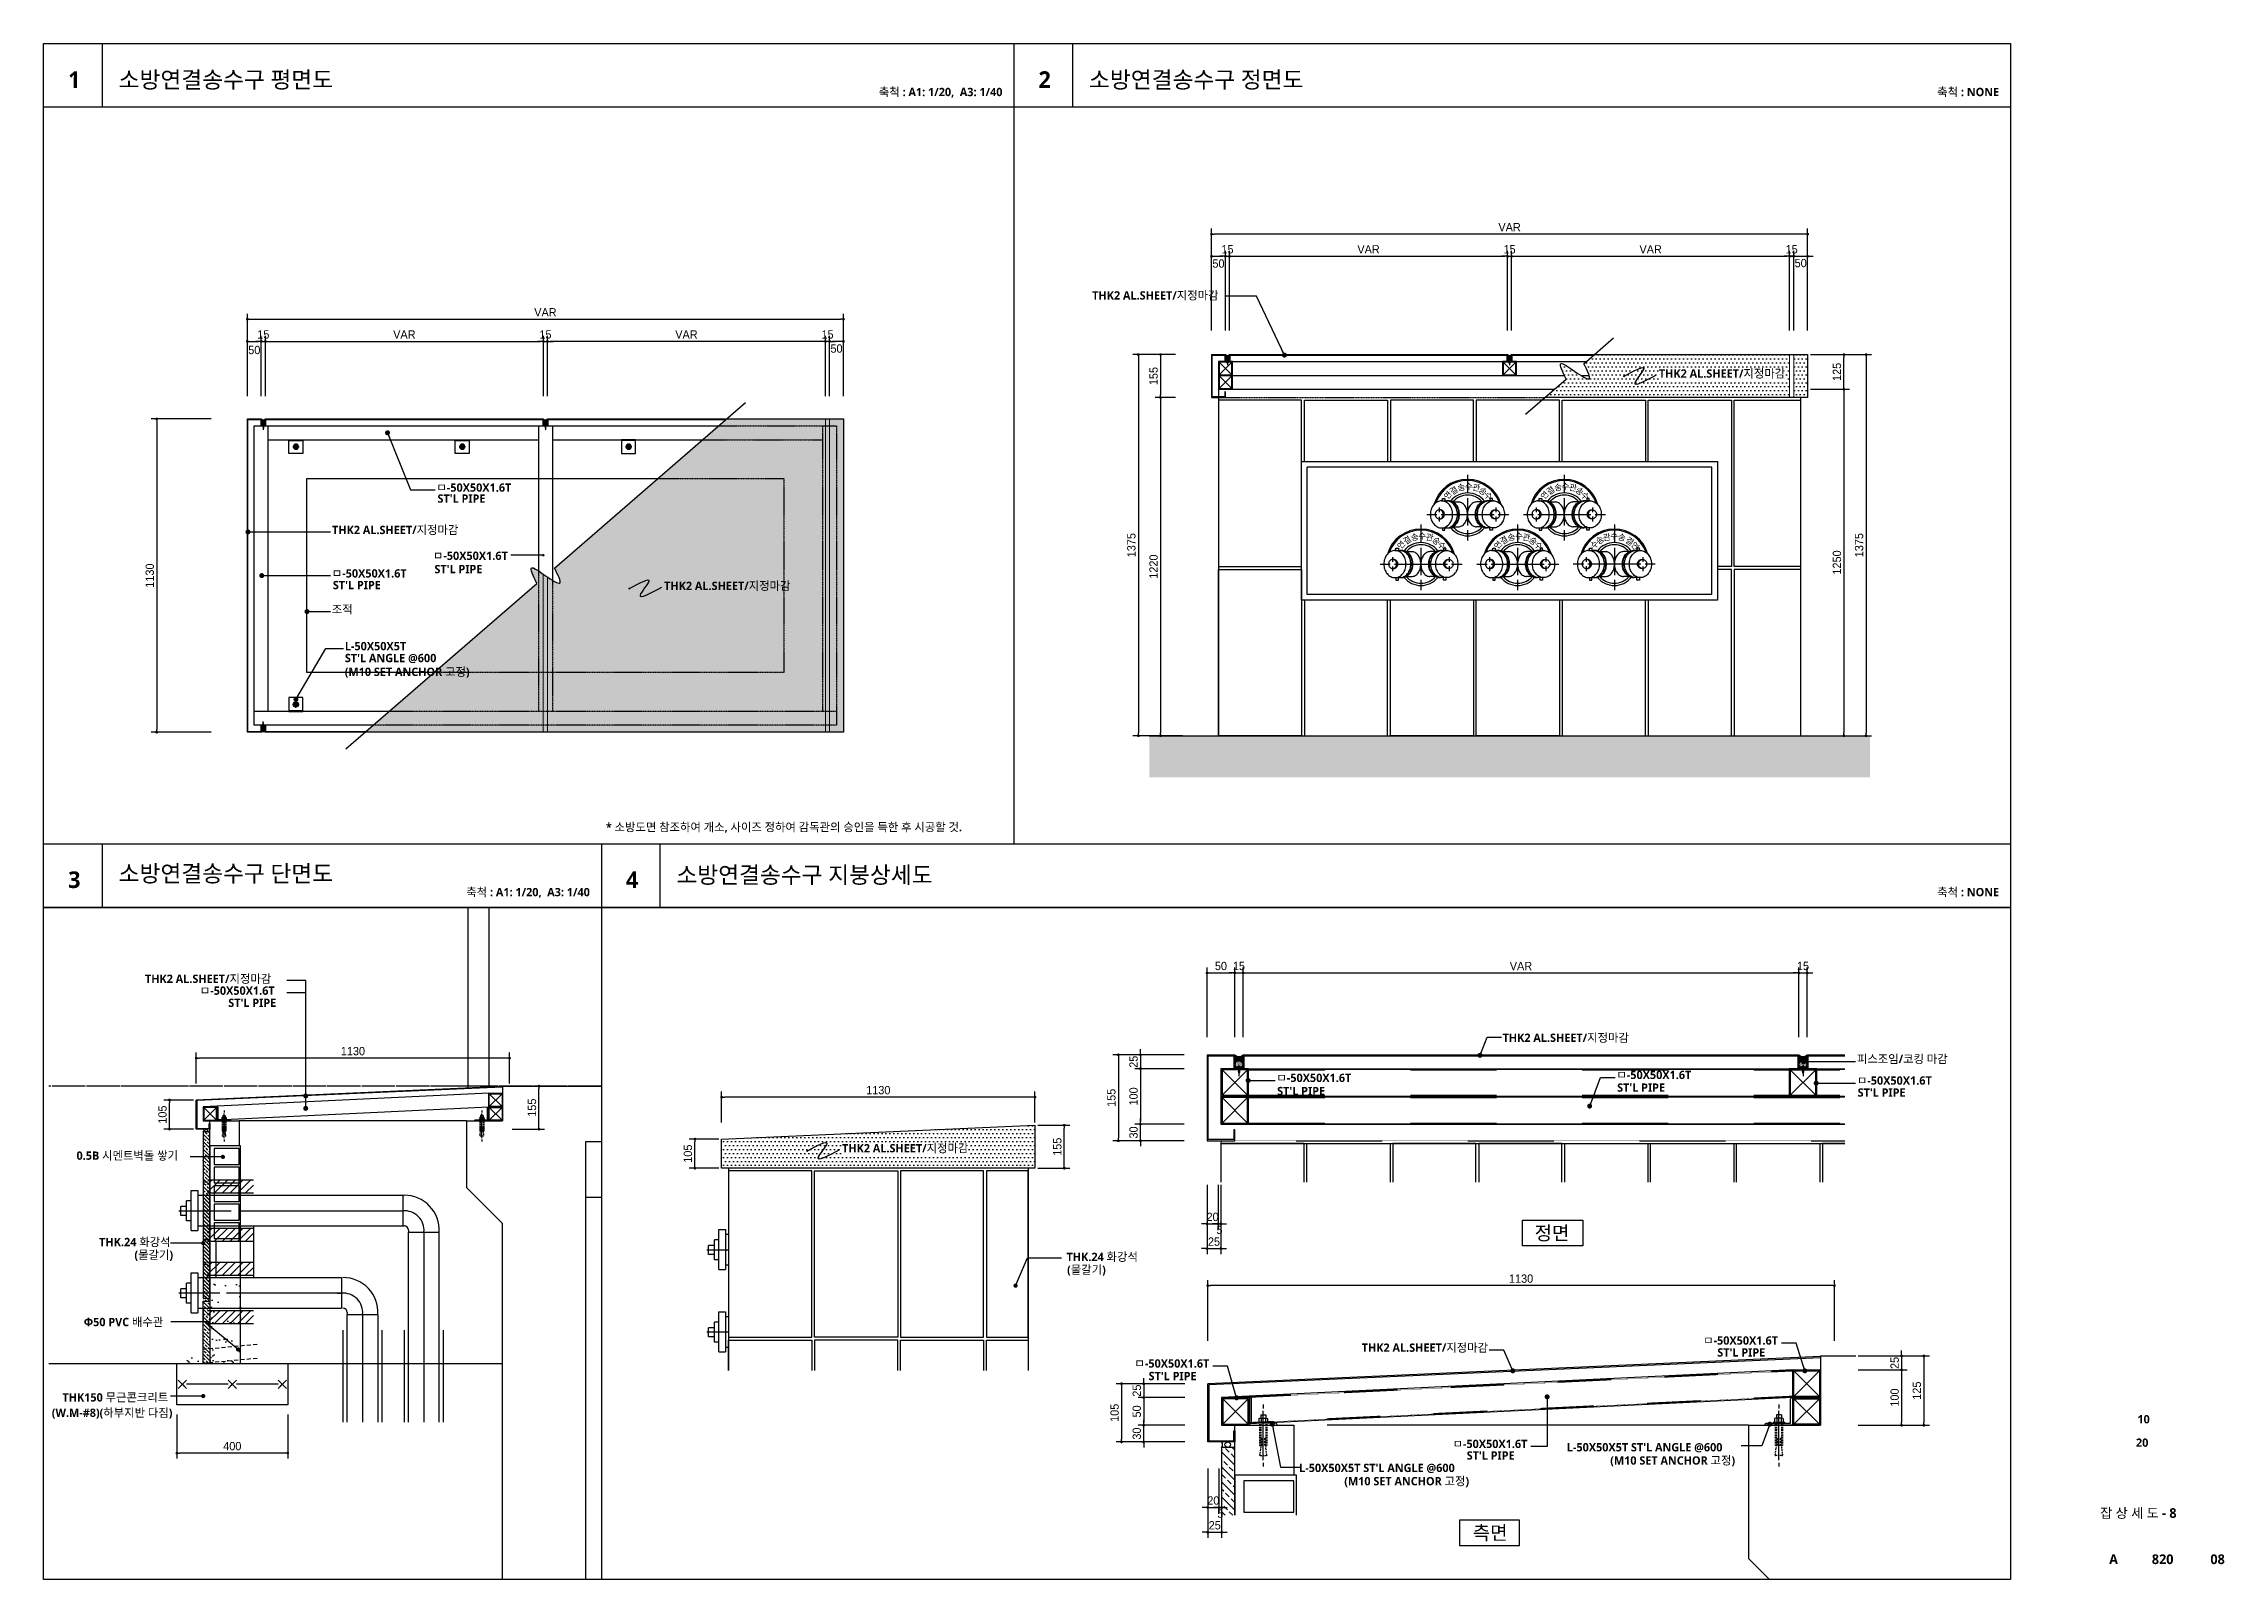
# Model space of a CAD drawing. Header units: millimetres. Extents: x 200 to 163856, y 0 to 163394.
# Drawn here: x 59000 to 66866, y 200 to 5740 of the extents above; entities that cross this region are included whole.
import ezdxf
from ezdxf.enums import TextEntityAlignment as Align

# ---------------------------------------------------------------- set-up
doc = ezdxf.new("R2010")
doc.units = ezdxf.units.MM
doc.header["$LTSCALE"] = 10
for name, pattern in [('CEN', [62, 60, -1, 0, -1]), ('CENTER', [65, 60, -2, 1, -2]), ('HID', [2.3, 1.5, -0.8]), ('HIDDEN', [2, 1, -1])]:
    doc.linetypes.add(name, pattern=pattern)
doc.layers.get('DEFPOINTS').update_dxf_attribs({"color": 181})
for name, color, linetype in [('01.스텐파이프', 2, 'Continuous'), ('03.부재', 5, 'Continuous'), ('04.부재', 6, 'Continuous'), ('1', 3, 'Continuous'), ('1co_hatch', 1, 'Continuous'), ('2co_visible', 2, 'Continuous'), ('A-ANNO-GRA1', 7, 'Continuous'), ('A-ANNO-TEXT1', 7, 'Continuous'), ('A-ANNO-TITL', 7, 'Continuous'), ('A-ST-AXIS-DIM', 7, 'Continuous'), ('AA-CON', 2, 'Continuous'), ('ACCY', 6, 'Continuous'), ('CEN', 1, 'CEN'), ('COL', 2, 'Continuous'), ('DIM', 4, 'Continuous'), ('EL4', 4, 'Continuous'), ('ETC', 6, 'Continuous'), ('FIN', 6, 'Continuous'), ('g', 3, 'Continuous'), ('HAT2', 245, 'Continuous'), ('HIDD', 5, 'HIDDEN'), ('LEADER', 7, 'Continuous'), ('MA', 6, 'Continuous'), ('OUT', 7, 'Continuous'), ('REVISION', 7, 'Continuous'), ('SYM', 4, 'Continuous'), ('조경', 7, 'Continuous'), ('판넬', 2, 'Continuous')]:
    doc.layers.add(name, color=color, linetype=linetype)
doc.layers.add('5', color=6, linetype='Continuous', lineweight=5)
doc.styles.add('2020음성 1차', font='')
doc.styles.add('HSW', font='romans.shx', dxfattribs={"bigfont": 'whgtxt.shx'})
doc.styles.add('SH_진천_나눔', font='')
doc.styles.add('돋움', font='')
doc.styles.add('돋음', font='')
doc.styles.get('2020음성 1차').set_extended_font_data('NanumGothic', bold=True)
doc.styles.get('SH_진천_나눔').set_extended_font_data('NanumGothic', bold=True)
doc.styles.get('돋움').set_extended_font_data('Dotum')
doc.styles.get('돋음').set_extended_font_data('DotumChe')
doc.dimstyles.new('DLEADER', dxfattribs={"dimscale": 50, "dimtxt": 3, "dimasz": 3, "dimexe": 1, "dimexo": 8, "dimgap": 1, "dimtad": 1, "dimdec": 0, "dimrnd": 0.25, "dimdsep": 32, "dimtxsty": '돋음', "dimblk": 'DOT', "dimcen": 5, "dimclrd": 4, "dimclre": 4, "dimclrt": 3, "dimadec": 0, "dimazin": 0, "dimtfac": 1, "dimtdec": 0, "dimtix": 1, "dimtmove": 2, "dimatfit": 1, "dimldrblk": 'DOT', "dimfxl": 1, "dimarcsym": 0})
doc.dimstyles.new('NDIM10-1', dxfattribs={"dimscale": 10, "dimtxt": 3, "dimasz": 1, "dimexe": 2, "dimexo": 1, "dimgap": 1, "dimtad": 1, "dimdec": 0, "dimrnd": 0.25, "dimdsep": 32, "dimtxsty": '돋움', "dimblk1": 'DOT', "dimblk2": 'DOT', "dimsah": 1, "dimcen": 5, "dimclrd": 4, "dimclre": 4, "dimclrt": 3, "dimazin": 0, "dimtfac": 1, "dimtdec": 0, "dimtix": 1, "dimtmove": 2, "dimatfit": 3, "dimldrblk": 'DOT', "dimfxl": 1, "dimarcsym": 0})
doc.dimstyles.new('두성금속-6', dxfattribs={"dimscale": 6, "dimtxt": 3, "dimasz": 1.5, "dimexe": 0, "dimexo": 3, "dimgap": 0.9, "dimtad": 1, "dimdec": 0, "dimrnd": 0.25, "dimzin": 0, "dimdsep": 46, "dimlunit": 6, "dimtxsty": 'HSW', "dimblk": 'DOT', "dimcen": 3, "dimdle": 2, "dimclrt": 4, "dimadec": 0, "dimazin": 0, "dimtfac": 1, "dimtdec": 0, "dimtix": 1, "dimtmove": 2, "dimatfit": 0, "dimldrblk": 'DOT', "dimfxl": 1, "dimtolj": 1, "dimtzin": 0, "dimarcsym": 0})

msp = doc.modelspace()

# ---------------------------------------------------------------- texts
at = {"layer": 'A-ANNO-TEXT1', "style": '2020음성 1차'}
for s, height, p in [('1', 60, (59110.79052, 5610.20212)), ('2', 60, (62610.79088, 5610.20212)), ('3', 60, (59110.79052, 2723.95182)), ('4', 60, (61122.63274, 2723.95182)), ('정면', 50, (64440.79289, 1449.33552)), ('측면', 50, (64217.5433, 368.18732))]:
    msp.add_text(s, height=height, dxfattribs=at).set_placement(p, align=Align.MIDDLE_CENTER)
for s, height, p in [('소방연결송수구 평면도', 60, (59270.79052, 5609.99998)), ('소방연결송수구 정면도', 60, (62770.79088, 5609.99998)), ('소방연결송수구 단면도', 60, (59270.79052, 2746.15604)), ('소방연결송수구 지붕상세도', 60, (61282.63274, 2741.22687)), ('0.5B 시멘트벽돌 쌓기', 30, (59118.62534, 1728.61656)), ('THK.24 화강석', 30, (59200.38407, 1416.92559)), ('(물갈기)', 30, (59327.59162, 1370.74073)), ('THK.24 화강석', 30, (62689.6938, 1363.30945)), ('(물갈기)', 30, (62691.76527, 1317.12458)), ('Φ50 PVC 배수관', 30, (59145.02033, 1128.43674)), ('THK150 무근콘크리트', 30, (59067.94258, 856.57425)), ('(W.M-#8)(하부지반 다짐)', 30, (59029.62607, 801.10899))]:
    msp.add_text(s, height=height, dxfattribs=at).set_placement(p, align=Align.MIDDLE_LEFT)
at = {"layer": 'A-ANNO-TEXT1', "linetype": 'Continuous', "style": '2020음성 1차'}
for s, p in [('축척 : A1: 1/20,  A3: 1/40', (62458.53639, 5565.45904)), ('축척 : NONE', (66053.50153, 5565.45904)), ('축척 : A1: 1/20,  A3: 1/40', (60970.37825, 2679.20874)), ('축척 : NONE', (66053.50153, 2679.20874))]:
    msp.add_text(s, height=30, dxfattribs=at).set_placement(p, align=Align.MIDDLE_RIGHT)
at = {"layer": 'A-ANNO-TEXT1', "style": '2020음성 1차'}
for s, p in [('THK2 AL.SHEET/지정마감', (62782.22114, 4816.66051)), ('THK2 AL.SHEET/지정마감', (64826.23354, 4534.92976)), ("ST'L PIPE", (60420.67717, 4083.89098)), ('ㅁ-50X50X1.6T', (60416.74609, 4123.50726)), ('THK2 AL.SHEET/지정마감', (60040.38651, 3970.6704)), ("ST'L PIPE", (60409.69669, 3829.3075)), ('ㅁ-50X50X1.6T', (60404.21693, 3877.58801)), ("ST'L PIPE", (60043.28826, 3771.91409)), ('ㅁ-50X50X1.6T', (60039.35718, 3813.92682)), ('THK2 AL.SHEET/지정마감', (61238.21634, 3769.0288)), ('조적', (60039.35718, 3684.09421)), ('L-50X50X5T', (60086.58372, 3551.53005)), ('(M10 SET ANCHOR 고정)', (60086.31137, 3458.84849)), ("ST'L ANGLE @600", (60086.58372, 3508.64429)), ('* 소방도면 참조하여 개소, 사이즈 정하여 감독관의 승인을 득한 후 시공할 것.', (61027.98263, 2898.63683)), ('THK2 AL.SHEET/지정마감', (59365.44797, 2351.47973)), ('ㅁ-50X50X1.6T', (59563.23332, 2308.75506)), ("ST'L PIPE", (59666.0297, 2264.93369)), ('THK2 AL.SHEET/지정마감', (64262.44724, 2138.85743)), ('피스조임/코킹 마감', (65540.43567, 2062.27374)), ("ST'L PIPE", (63449.25682, 1946.58617)), ('ㅁ-50X50X1.6T', (63446.6361, 1994.25796)), ("ST'L PIPE", (64675.58918, 1959.01517)), ('ㅁ-50X50X1.6T', (64672.96845, 2004.90686)), ("ST'L PIPE", (65543.05639, 1941.26308)), ('ㅁ-50X50X1.6T', (65540.43567, 1984.55566)), ('THK2 AL.SHEET/지정마감', (61880.00005, 1740.34121)), ('THK2 AL.SHEET/지정마감', (63754.32322, 1020.93285)), ('ㅁ-50X50X1.6T', (64985.78049, 1046.77355)), ("ST'L PIPE", (65036.88724, 1003.79545)), ('ㅁ-50X50X1.6T', (62934.54947, 963.96754)), ("ST'L PIPE", (62985.65621, 918.60563)), ('ㅁ-50X50X1.6T', (64081.8571, 673.89334)), ("ST'L PIPE", (64132.96385, 631.93133)), ("L-50X50X5T ST'L ANGLE @600", (64494.25227, 661.68126)), ('(M10 SET ANCHOR 고정)', (64650.88894, 613.93106)), ("L-50X50X5T ST'L ANGLE @600", (63528.66235, 587.19519)), ('(M10 SET ANCHOR 고정)', (63691.47698, 539.26499))]:
    msp.add_text(s, height=30, dxfattribs=at).set_placement(p)
at = {"layer": 'A-ANNO-TITL', "style": 'SH_진천_나눔'}
for s, height, p in [('10', 30, (66574.51731, 777.77977)), ('20 ', 30, (66574.51731, 693.33932)), ('잡 상 세 도 - 8', 35, (66555.67511, 439.72596)), ('A', 35, (66466.2525, 272.70944)), ('820', 35, (66643.36116, 272.70944)), ('08', 35, (66841.57606, 272.70944))]:
    msp.add_text(s, height=height, dxfattribs=at).set_placement(p, align=Align.MIDDLE)
at = {"layer": 'OUT', "color": 4, "style": '2020음성 1차'}
for s, height, rotation, p in [('연', 20.6422, 48.556195199, (64064.07992, 4094.29125)), ('결', 22.01338, 33.966276849, (64080.94136, 4110.7843)), ('송', 22.01338, 12.754991179, (64102.10435, 4125.41849)), ('수', 22.01338, 0.376272915, (64126.90661, 4132.05083)), ('관', 22.01338, 351.581175301, (64151.7477, 4129.41362)), ('송', 22.01338, 320.37015159, (64173.90656, 4125.88829)), ('수', 22.01338, 312.316476464, (64193.43949, 4111.49457)), ('연', 20.6422, 48.556195199, (64413.07992, 4094.29125)), ('결', 22.01338, 33.966276849, (64429.94136, 4110.7843)), ('송', 22.01338, 12.754991179, (64451.10435, 4125.41849)), ('수', 22.01338, 0.376272915, (64475.90661, 4132.05083)), ('관', 22.01338, 351.581175301, (64500.7477, 4129.41362)), ('송', 22.01338, 320.37015159, (64522.90656, 4125.88829)), ('수', 22.01338, 312.316476464, (64542.43949, 4111.49457)), ('연', 20.6422, 48.556195199, (63895.94594, 3915.01786)), ('결', 22.01338, 33.966276849, (63912.80738, 3931.51092)), ('송', 22.01338, 12.754991179, (63933.97037, 3946.1451)), ('수', 22.01338, 0.376272915, (63958.77263, 3952.77745)), ('관', 22.01338, 351.581175301, (63983.61372, 3950.14024)), ('송', 22.01338, 320.37015159, (64005.77258, 3946.61491)), ('수', 22.01338, 312.316476464, (64025.30551, 3932.22119)), ('연', 20.6422, 48.556195199, (64244.94594, 3915.01786)), ('결', 22.01338, 33.966276849, (64261.80738, 3931.51092)), ('송', 22.01338, 12.754991179, (64282.97037, 3946.1451)), ('수', 22.01338, 0.376272915, (64307.77263, 3952.77745)), ('관', 22.01338, 351.581175301, (64332.61372, 3950.14024)), ('송', 22.01338, 320.37015159, (64354.77258, 3946.61491)), ('수', 22.01338, 312.316476464, (64374.30551, 3932.22119)), ('수', 22.01338, 47.6835235, (64592.19901, 3914.43079)), ('송', 22.01338, 39.629848383, (64609.47149, 3931.32906)), ('관', 22.01338, 8.418824703, (64625.52256, 3946.50446)), ('수', 22.01338, 359.623727085, (64650.87041, 3952.93545)), ('송', 22.01338, 347.245008833, (64676.35735, 3951.43628)), ('결', 22.01338, 326.033723166, (64703.0409, 3943.53805)), ('연', 20.6422, 311.443804824, (64723.87124, 3930.74273))]:
    msp.add_text(s, height=height, rotation=rotation, dxfattribs=at).set_placement(p)

# ---------------------------------------------------------------- blocks, each defined once
blk = doc.blocks.new('A$C69C1062F')
at = {"layer": 'ACCY', "color": 1}
for p, q in [((0, 4.4), (0, 5)), ((0, 5), (4.4, 5)), ((1.3, 13.5), (2, 15)), ((1.3, 13.1), (1.3, 13.5)), ((1.3, 12.4), (1.3, 12.8)), ((1.3, 11.6), (1.3, 12)), ((1.3, 10.8), (1.3, 11.3)), ((1.3, 10), (1.3, 10.5)), ((1.3, 9.3), (1.3, 9.7)), ((1.3, 8.5), (1.3, 8.9)), ((1.3, 7.7), (1.3, 8.2)), ((1.3, 6.9), (1.3, 7.4)), ((1.3, 6.2), (1.3, 6.6)), ((1.3, 5), (1.3, 5.8)), ((3.1, 13.3), (2.2, 13.3)), ((3.1, 13.5), (2.4, 15)), ((3.1, 12.7), (3.1, 13.5)), ((3.1, 12), (3.1, 12.4)), ((3.1, 11.2), (3.1, 11.7)), ((3.1, 10.4), (3.1, 10.9)), ((3.1, 9.6), (3.1, 10.1)), ((3.1, 8.9), (3.1, 9.3)), ((3.1, 8.1), (3.1, 8.6)), ((3.1, 7.3), (3.1, 7.8)), ((3.1, 6.5), (3.1, 7)), ((3.1, 5.8), (3.1, 6.2)), ((3.1, 5), (3.1, 5.4)), ((4.4, 5), (4.4, 4.4))]:
    blk.add_line(p, q, dxfattribs=at)
at = {"layer": 'ACCY', "color": 1, "linetype": 'Continuous'}
for p, q in [((1, 12.9), (3.1, 13.3)), ((1, 13), (3, 13.3)), ((1, 13), (1.3, 13.1)), ((1, 12.9), (1.3, 12.8)), ((1, 12.2), (3.5, 12.6)), ((1, 12.2), (3.4, 12.6)), ((1, 12.2), (1.3, 12.4)), ((1, 12.2), (1.3, 12)), ((1, 11.5), (3.4, 11.9)), ((1, 11.4), (3.5, 11.8)), ((1, 11.5), (1.3, 11.6)), ((1, 11.4), (1.3, 11.3)), ((1, 10.7), (3.4, 11.1)), ((1, 10.6), (3.5, 11)), ((1, 10.7), (1.3, 10.8)), ((1, 10.6), (1.3, 10.5)), ((1, 9.9), (3.4, 10.3)), ((1, 9.8), (3.5, 10.3)), ((1, 9.9), (1.3, 10)), ((1, 9.8), (1.3, 9.7)), ((1, 9.1), (3.4, 9.5)), ((1, 9.1), (3.5, 9.5)), ((1, 9.1), (1.3, 9.3)), ((1, 9.1), (1.3, 8.9)), ((1, 8.4), (3.4, 8.8)), ((1, 8.3), (3.5, 8.7)), ((1, 8.4), (1.3, 8.5)), ((1, 8.3), (1.3, 8.2)), ((1, 7.6), (3.4, 8)), ((1, 7.5), (3.5, 7.9)), ((1, 7.6), (1.3, 7.7)), ((1, 7.5), (1.3, 7.4)), ((1, 6.7), (3.5, 7.2)), ((1, 6.8), (3.4, 7.2)), ((1, 6.8), (1.3, 6.9)), ((1, 6.7), (1.3, 6.6)), ((1, 6), (3.5, 6.4)), ((1, 6), (3.4, 6.4)), ((1, 6), (1.3, 6.2)), ((1, 6), (1.3, 5.8)), ((1.3, 13.1), (2.2, 13.3)), ((1.3, 12.8), (3.1, 13.2)), ((1.3, 12.4), (3.1, 12.7)), ((1.3, 12), (3.1, 12.4)), ((1.3, 11.6), (3.1, 12)), ((1.3, 11.3), (3.1, 11.7)), ((1.3, 10.8), (3.1, 11.2)), ((1.3, 10.5), (3.1, 10.9)), ((1.3, 10), (3.1, 10.4)), ((1.3, 9.7), (3.1, 10.1)), ((1.3, 9.3), (3.1, 9.6)), ((1.3, 8.9), (3.1, 9.3)), ((1.3, 8.5), (3.1, 8.9)), ((1.3, 8.2), (3.1, 8.6)), ((1.3, 7.7), (3.1, 8.1)), ((1.3, 7.4), (3.1, 7.8)), ((1.3, 6.9), (3.1, 7.3)), ((1.3, 6.6), (3.1, 7)), ((1.3, 6.2), (3.1, 6.5)), ((1.3, 5.8), (3.1, 6.2)), ((2.2, 5.4), (3.1, 5.8)), ((2.2, 5.4), (3.4, 5.7)), ((2.2, 5.4), (3.5, 5.6)), ((2.2, 5.4), (3.1, 5.4)), ((3.4, 12.6), (3.1, 12.7)), ((3.4, 12.6), (3.1, 12.4)), ((3.4, 11.8), (3.1, 12)), ((3.4, 11.8), (3.1, 11.7)), ((3.4, 11.1), (3.1, 11.2)), ((3.4, 11), (3.1, 10.9)), ((3.4, 10.3), (3.1, 10.4)), ((3.4, 10.2), (3.1, 10.1)), ((3.4, 9.5), (3.1, 9.6)), ((3.4, 9.5), (3.1, 9.3)), ((3.4, 8.7), (3.1, 8.9)), ((3.4, 8.7), (3.1, 8.6)), ((3.4, 8), (3.1, 8.1)), ((3.4, 7.9), (3.1, 7.8)), ((3.4, 7.2), (3.1, 7.3)), ((3.4, 7.1), (3.1, 7)), ((3.4, 6.4), (3.1, 6.5)), ((3.4, 6.4), (3.1, 6.2)), ((3.4, 5.6), (3.1, 5.8)), ((3.4, 5.6), (3.1, 5.4))]:
    blk.add_line(p, q, dxfattribs=at)
at = {"layer": 'ACCY', "color": 1, "linetype": 'CENTER', "ltscale": 10}
blk.add_line((2.2, 0), (2.2, 20.8), dxfattribs=at)
at = {"layer": 'ACCY', "color": 1}
blk.add_lwpolyline([(3.8, 3.6), (3.7, 3.8), (3.5, 3.8), (3.3, 3.8), (3.2, 3.8), (3, 3.8), (2.8, 3.7), (2.7, 3.7), (2.6, 3.7), (2.6, 3.7), (2.5, 3.8), (2.5, 3.9), (2.5, 4), (2.5, 4.1), (2.5, 4.3), (2.5, 4.4), (2.5, 4.5), (2.4, 4.6), (2.4, 4.7), (2.3, 4.7), (2.2, 4.7), (2.1, 4.7), (2, 4.7), (2, 4.6), (1.9, 4.5), (1.9, 4.4), (1.9, 4.3), (1.9, 4.1), (1.9, 4), (1.9, 3.9), (1.9, 3.8), (1.8, 3.7), (1.8, 3.7), (1.7, 3.7), (1.6, 3.7), (1.4, 3.8), (1.2, 3.8), (1.1, 3.8), (0.9, 3.8), (0.7, 3.8), (0.6, 3.6)], dxfattribs=at)
for centre, radius, start, end in [((0.8, 4.4), 0.818, 180.0233, 254.4114), ((2.2, 9.3), 5.89, 254.205, 285.795), ((3.6, 4.4), 0.818, 285.5886, 359.9767)]:
    blk.add_arc(centre, radius, start, end, dxfattribs=at)
at = {"layer": 'ACCY', "color": 1, "linetype": 'Continuous'}
for centre, radius, start, end in [((1, 13), 0.0582, 139.8661, 209.9247), ((1, 12.2), 0.0582, 139.8661, 209.9247), ((1, 11.4), 0.0582, 139.8661, 209.9247), ((1, 10.6), 0.0582, 139.8661, 209.9247), ((1, 9.9), 0.0582, 139.8661, 209.9247), ((1, 9.1), 0.0582, 139.8661, 209.9247), ((1, 8.3), 0.0582, 139.8661, 209.9247), ((1, 7.5), 0.0582, 139.8661, 209.9247), ((1, 6.8), 0.0582, 139.8661, 209.9247), ((1, 6), 0.0582, 139.8661, 209.9247), ((2.2, 14.8), 0.289, 35.1627, 144.8373), ((2.2, 5.4), 0.0378, 130.7271, 249.3149), ((3.4, 12.6), 0.0582, 319.8661, 29.9247), ((3.4, 11.8), 0.0582, 319.8661, 29.9247), ((3.4, 11), 0.0582, 319.8661, 29.9247), ((3.4, 10.3), 0.0582, 319.8661, 29.9247), ((3.4, 9.5), 0.0582, 319.8661, 29.9247), ((3.4, 8.7), 0.0582, 319.8661, 29.9247), ((3.4, 7.9), 0.0582, 319.8661, 29.9247), ((3.4, 7.2), 0.0582, 319.8661, 29.9247), ((3.4, 6.4), 0.0582, 319.8661, 29.9247), ((3.4, 5.6), 0.0582, 319.8661, 29.9247)]:
    blk.add_arc(centre, radius, start, end, dxfattribs=at)
blk = doc.blocks.new('an1')
at = {"layer": 'CEN'}
for p, q in [((11.5, 0), (-11.5, 0)), ((0, -11.5), (0, 11.5))]:
    blk.add_line(p, q, dxfattribs=at)
at = {"layer": 'MA'}
blk.add_lwpolyline([(0, 7.5), (-6.5, 3.8), (-6.5, -3.8), (0, -7.5), (6.5, -3.8), (6.5, 3.8)], close=True, dxfattribs=at)
for radius in [9.5, 6.5, 4.5]:
    blk.add_circle((0, 0), radius, dxfattribs=at)
blk = doc.blocks.new('_Dot')
at = {"color": 0, "linetype": 'ByBlock', "lineweight": -2}
blk.add_line((-0.5, 0), (-1, 0), dxfattribs=at)
at = {"color": 0, "linetype": 'ByBlock', "const_width": 0.5}
blk.add_lwpolyline([(-0.25, 0, 1), (0.25, 0, 1)], format="xyb", close=True, dxfattribs=at)
blk = doc.blocks.new('*D6442')
at = {"layer": 'A-ST-AXIS-DIM', "color": 0, "lineweight": -2}
for p, q in [((59604.6, 4386), (59388, 4386)), ((59408, 4376), (59408, 3266)), ((59604.6, 3256), (59388, 3256))]:
    blk.add_line(p, q, dxfattribs=at)
at = {"layer": 'DEFPOINTS', "color": 0}
for p in [(59614.6, 4386), (59408, 3256), (59614.6, 3256)]:
    blk.add_point(p, dxfattribs=at)
at = {"layer": 'A-ST-AXIS-DIM', "color": 0, "linetype": 'ByBlock', "lineweight": -2, "xscale": 10, "yscale": 10, "zscale": 10}
for p, rotation in [((59408, 4386), 90), ((59408, 3256), 270)]:
    blk.add_blockref('_Dot', p, dxfattribs=dict(at, rotation=rotation))
at = {"layer": 'A-ST-AXIS-DIM', "color": 3, "insert": (59383, 3821), "char_height": 30, "attachment_point": 5, "rotation": 90, "style": '돋움'}
blk.add_mtext('1130', dxfattribs=at)
blk = doc.blocks.new('*D6443')
at = {"layer": 'A-ST-AXIS-DIM', "color": 0, "lineweight": -2}
for p, q in [((63212.7, 4705.6), (63212.7, 4992.8)), ((63222.7, 4972.8), (63252.7, 4972.8)), ((63262.7, 4705.6), (63262.7, 4992.8))]:
    blk.add_line(p, q, dxfattribs=at)
at = {"layer": 'DEFPOINTS', "color": 0}
for p in [(63262.7, 4972.8), (63212.7, 4695.6), (63262.7, 4695.6)]:
    blk.add_point(p, dxfattribs=at)
at = {"layer": 'A-ST-AXIS-DIM', "color": 0, "linetype": 'ByBlock', "lineweight": -2, "xscale": 10, "yscale": 10, "zscale": 10, "rotation": 180}
blk.add_blockref('_Dot', (63212.7, 4972.8), dxfattribs=at)
at = {"layer": 'A-ST-AXIS-DIM', "color": 0, "linetype": 'ByBlock', "lineweight": -2, "xscale": 10, "yscale": 10, "zscale": 10}
blk.add_blockref('_Dot', (63262.7, 4972.8), dxfattribs=at)
at = {"layer": 'A-ST-AXIS-DIM', "color": 3, "insert": (63237.7, 4946.5), "char_height": 30, "attachment_point": 5, "style": '돋움'}
blk.add_mtext('50', dxfattribs=at)
blk = doc.blocks.new('*D6444')
at = {"layer": 'A-ST-AXIS-DIM', "color": 0, "lineweight": -2}
for p, q in [((63252.7, 4972.8), (63242.7, 4972.8)), ((63262.7, 4705.6), (63262.7, 4992.8)), ((63262.7, 4972.8), (63277.7, 4972.8)), ((63277.7, 4705.6), (63277.7, 4992.8)), ((63287.7, 4972.8), (63297.7, 4972.8))]:
    blk.add_line(p, q, dxfattribs=at)
at = {"layer": 'DEFPOINTS', "color": 0}
for p in [(63277.7, 4972.8), (63262.7, 4695.6), (63277.7, 4695.6)]:
    blk.add_point(p, dxfattribs=at)
at = {"layer": 'A-ST-AXIS-DIM', "color": 0, "linetype": 'ByBlock', "lineweight": -2, "xscale": 10, "yscale": 10, "zscale": 10}
blk.add_blockref('_Dot', (63262.7, 4972.8), dxfattribs=at)
at = {"layer": 'A-ST-AXIS-DIM', "color": 0, "linetype": 'ByBlock', "lineweight": -2, "xscale": 10, "yscale": 10, "zscale": 10, "rotation": 180}
blk.add_blockref('_Dot', (63277.7, 4972.8), dxfattribs=at)
at = {"layer": 'A-ST-AXIS-DIM', "color": 3, "insert": (63270.2, 4997.9), "char_height": 30, "attachment_point": 5, "style": '돋움'}
blk.add_mtext('15', dxfattribs=at)
blk = doc.blocks.new('*D6445')
at = {"layer": 'A-ST-AXIS-DIM', "color": 0, "lineweight": -2}
for p, q in [((63277.7, 4705.6), (63277.7, 4992.8)), ((63287.7, 4972.8), (64270.2, 4972.8)), ((64280.2, 4705.6), (64280.2, 4992.8))]:
    blk.add_line(p, q, dxfattribs=at)
at = {"layer": 'DEFPOINTS', "color": 0}
for p in [(64280.2, 4972.8), (63277.7, 4695.6), (64280.2, 4695.6)]:
    blk.add_point(p, dxfattribs=at)
at = {"layer": 'A-ST-AXIS-DIM', "color": 0, "linetype": 'ByBlock', "lineweight": -2, "xscale": 10, "yscale": 10, "zscale": 10, "rotation": 180}
blk.add_blockref('_Dot', (63277.7, 4972.8), dxfattribs=at)
at = {"layer": 'A-ST-AXIS-DIM', "color": 0, "linetype": 'ByBlock', "lineweight": -2, "xscale": 10, "yscale": 10, "zscale": 10}
blk.add_blockref('_Dot', (64280.2, 4972.8), dxfattribs=at)
at = {"layer": 'A-ST-AXIS-DIM', "color": 3, "insert": (63779, 4997.9), "char_height": 30, "attachment_point": 5, "style": '돋움'}
blk.add_mtext('VAR', dxfattribs=at)
blk = doc.blocks.new('*D6446')
at = {"layer": 'A-ST-AXIS-DIM', "color": 0, "lineweight": -2}
for p, q in [((64270.2, 4972.8), (64260.2, 4972.8)), ((64280.2, 4705.6), (64280.2, 4992.8)), ((64280.2, 4972.8), (64295.2, 4972.8)), ((64295.2, 4705.6), (64295.2, 4992.8)), ((64305.2, 4972.8), (64315.2, 4972.8))]:
    blk.add_line(p, q, dxfattribs=at)
at = {"layer": 'DEFPOINTS', "color": 0}
for p in [(64295.2, 4972.8), (64280.2, 4695.6), (64295.2, 4695.6)]:
    blk.add_point(p, dxfattribs=at)
at = {"layer": 'A-ST-AXIS-DIM', "color": 0, "linetype": 'ByBlock', "lineweight": -2, "xscale": 10, "yscale": 10, "zscale": 10}
blk.add_blockref('_Dot', (64280.2, 4972.8), dxfattribs=at)
at = {"layer": 'A-ST-AXIS-DIM', "color": 0, "linetype": 'ByBlock', "lineweight": -2, "xscale": 10, "yscale": 10, "zscale": 10, "rotation": 180}
blk.add_blockref('_Dot', (64295.2, 4972.8), dxfattribs=at)
at = {"layer": 'A-ST-AXIS-DIM', "color": 3, "insert": (64287.7, 4997.9), "char_height": 30, "attachment_point": 5, "style": '돋움'}
blk.add_mtext('15', dxfattribs=at)
blk = doc.blocks.new('*D6447')
at = {"layer": 'A-ST-AXIS-DIM', "color": 0, "lineweight": -2}
for p, q in [((64295.2, 4705.6), (64295.2, 4992.8)), ((64305.2, 4972.8), (65287.7, 4972.8)), ((65297.7, 4705.6), (65297.7, 4992.8))]:
    blk.add_line(p, q, dxfattribs=at)
at = {"layer": 'DEFPOINTS', "color": 0}
for p in [(65297.7, 4972.8), (64295.2, 4695.6), (65297.7, 4695.6)]:
    blk.add_point(p, dxfattribs=at)
at = {"layer": 'A-ST-AXIS-DIM', "color": 0, "linetype": 'ByBlock', "lineweight": -2, "xscale": 10, "yscale": 10, "zscale": 10, "rotation": 180}
blk.add_blockref('_Dot', (64295.2, 4972.8), dxfattribs=at)
at = {"layer": 'A-ST-AXIS-DIM', "color": 0, "linetype": 'ByBlock', "lineweight": -2, "xscale": 10, "yscale": 10, "zscale": 10}
blk.add_blockref('_Dot', (65297.7, 4972.8), dxfattribs=at)
at = {"layer": 'A-ST-AXIS-DIM', "color": 3, "insert": (64796.5, 4997.9), "char_height": 30, "attachment_point": 5, "style": '돋움'}
blk.add_mtext('VAR', dxfattribs=at)
blk = doc.blocks.new('*D6448')
at = {"layer": 'A-ST-AXIS-DIM', "color": 0, "lineweight": -2}
for p, q in [((65287.7, 4972.8), (65277.7, 4972.8)), ((65297.7, 4705.6), (65297.7, 4992.8)), ((65297.7, 4972.8), (65312.7, 4972.8)), ((65312.7, 4705.6), (65312.7, 4992.8)), ((65322.7, 4972.8), (65332.7, 4972.8))]:
    blk.add_line(p, q, dxfattribs=at)
at = {"layer": 'DEFPOINTS', "color": 0}
for p in [(65312.7, 4972.8), (65297.7, 4695.6), (65312.7, 4695.6)]:
    blk.add_point(p, dxfattribs=at)
at = {"layer": 'A-ST-AXIS-DIM', "color": 0, "linetype": 'ByBlock', "lineweight": -2, "xscale": 10, "yscale": 10, "zscale": 10}
blk.add_blockref('_Dot', (65297.7, 4972.8), dxfattribs=at)
at = {"layer": 'A-ST-AXIS-DIM', "color": 0, "linetype": 'ByBlock', "lineweight": -2, "xscale": 10, "yscale": 10, "zscale": 10, "rotation": 180}
blk.add_blockref('_Dot', (65312.7, 4972.8), dxfattribs=at)
at = {"layer": 'A-ST-AXIS-DIM', "color": 3, "insert": (65305.2, 4997.9), "char_height": 30, "attachment_point": 5, "style": '돋움'}
blk.add_mtext('15', dxfattribs=at)
blk = doc.blocks.new('*D6449')
at = {"layer": 'A-ST-AXIS-DIM', "color": 0, "lineweight": -2}
for p, q in [((65302.7, 4972.8), (65292.7, 4972.8)), ((65312.7, 4705.6), (65312.7, 4992.8)), ((65312.7, 4972.8), (65362.7, 4972.8)), ((65362.7, 4705.6), (65362.7, 4992.8)), ((65372.7, 4972.8), (65382.7, 4972.8))]:
    blk.add_line(p, q, dxfattribs=at)
at = {"layer": 'DEFPOINTS', "color": 0}
for p in [(65362.7, 4972.8), (65312.7, 4695.6), (65362.7, 4695.6)]:
    blk.add_point(p, dxfattribs=at)
at = {"layer": 'A-ST-AXIS-DIM', "color": 0, "linetype": 'ByBlock', "lineweight": -2, "xscale": 10, "yscale": 10, "zscale": 10}
blk.add_blockref('_Dot', (65312.7, 4972.8), dxfattribs=at)
at = {"layer": 'A-ST-AXIS-DIM', "color": 0, "linetype": 'ByBlock', "lineweight": -2, "xscale": 10, "yscale": 10, "zscale": 10, "rotation": 180}
blk.add_blockref('_Dot', (65362.7, 4972.8), dxfattribs=at)
at = {"layer": 'A-ST-AXIS-DIM', "color": 3, "insert": (65337.7, 4948.1), "char_height": 30, "attachment_point": 5, "style": '돋움'}
blk.add_mtext('50', dxfattribs=at)
blk = doc.blocks.new('*D6450')
at = {"layer": 'A-ST-AXIS-DIM', "color": 0, "lineweight": -2}
for p, q in [((63212.7, 4705.6), (63212.7, 5072.8)), ((65352.7, 5052.8), (63222.7, 5052.8)), ((65362.7, 4705.6), (65362.7, 5072.8))]:
    blk.add_line(p, q, dxfattribs=at)
at = {"layer": 'DEFPOINTS', "color": 0}
for p in [(63212.7, 5052.8), (63212.7, 4695.6), (65362.7, 4695.6)]:
    blk.add_point(p, dxfattribs=at)
at = {"layer": 'A-ST-AXIS-DIM', "color": 0, "linetype": 'ByBlock', "lineweight": -2, "xscale": 10, "yscale": 10, "zscale": 10, "rotation": 180}
blk.add_blockref('_Dot', (63212.7, 5052.8), dxfattribs=at)
at = {"layer": 'A-ST-AXIS-DIM', "color": 0, "linetype": 'ByBlock', "lineweight": -2, "xscale": 10, "yscale": 10, "zscale": 10}
blk.add_blockref('_Dot', (65362.7, 5052.8), dxfattribs=at)
at = {"layer": 'A-ST-AXIS-DIM', "color": 3, "insert": (64287.7, 5077.9), "char_height": 30, "attachment_point": 5, "style": '돋움'}
blk.add_mtext('VAR', dxfattribs=at)
blk = doc.blocks.new('*D6451')
at = {"layer": 'A-ST-AXIS-DIM', "color": 0, "lineweight": -2}
for p, q in [((63082.7, 4618.3), (63008.8, 4618.3)), ((63028.8, 4608.3), (63028.8, 4473.3)), ((63082.7, 4463.3), (63008.8, 4463.3))]:
    blk.add_line(p, q, dxfattribs=at)
at = {"layer": 'DEFPOINTS', "color": 0}
for p in [(63092.7, 4618.3), (63028.8, 4463.3), (63092.7, 4463.3)]:
    blk.add_point(p, dxfattribs=at)
at = {"layer": 'A-ST-AXIS-DIM', "color": 0, "linetype": 'ByBlock', "lineweight": -2, "xscale": 10, "yscale": 10, "zscale": 10}
for p, rotation in [((63028.8, 4618.3), 90), ((63028.8, 4463.3), 270)]:
    blk.add_blockref('_Dot', p, dxfattribs=dict(at, rotation=rotation))
at = {"layer": 'A-ST-AXIS-DIM', "color": 3, "insert": (63003.7, 4540.8), "char_height": 30, "attachment_point": 5, "rotation": 90, "style": '돋움'}
blk.add_mtext('155', dxfattribs=at)
blk = doc.blocks.new('*D6452')
at = {"layer": 'A-ST-AXIS-DIM', "color": 0, "lineweight": -2}
for p, q in [((63082.7, 4463.3), (63008.8, 4463.3)), ((63028.8, 4453.3), (63028.8, 3253.3)), ((63013.1, 3243.3), (63048.8, 3243.3))]:
    blk.add_line(p, q, dxfattribs=at)
at = {"layer": 'DEFPOINTS', "color": 0}
for p in [(63092.7, 4463.3), (63003.1, 3243.3), (63028.8, 3243.3)]:
    blk.add_point(p, dxfattribs=at)
at = {"layer": 'A-ST-AXIS-DIM', "color": 0, "linetype": 'ByBlock', "lineweight": -2, "xscale": 10, "yscale": 10, "zscale": 10}
for p, rotation in [((63028.8, 4463.3), 90), ((63028.8, 3243.3), 270)]:
    blk.add_blockref('_Dot', p, dxfattribs=dict(at, rotation=rotation))
at = {"layer": 'A-ST-AXIS-DIM', "color": 3, "insert": (63003.7, 3853.3), "char_height": 30, "attachment_point": 5, "rotation": 90, "style": '돋움'}
blk.add_mtext('1220', dxfattribs=at)
blk = doc.blocks.new('*D6453')
at = {"layer": 'A-ST-AXIS-DIM', "color": 0, "lineweight": -2}
for p, q in [((65372.7, 4618.3), (65513.6, 4618.3)), ((65493.6, 4503.3), (65493.6, 4608.3)), ((65372.7, 4493.3), (65513.6, 4493.3))]:
    blk.add_line(p, q, dxfattribs=at)
at = {"layer": 'DEFPOINTS', "color": 0}
for p in [(65362.7, 4618.3), (65493.6, 4618.3), (65362.7, 4493.3)]:
    blk.add_point(p, dxfattribs=at)
at = {"layer": 'A-ST-AXIS-DIM', "color": 0, "linetype": 'ByBlock', "lineweight": -2, "xscale": 10, "yscale": 10, "zscale": 10}
for p, rotation in [((65493.6, 4618.3), 90), ((65493.6, 4493.3), 270)]:
    blk.add_blockref('_Dot', p, dxfattribs=dict(at, rotation=rotation))
at = {"layer": 'A-ST-AXIS-DIM', "color": 3, "insert": (65468.6, 4555.8), "char_height": 30, "attachment_point": 5, "rotation": 90, "style": '돋움'}
blk.add_mtext('125', dxfattribs=at)
blk = doc.blocks.new('*D6454')
at = {"layer": 'A-ST-AXIS-DIM', "color": 0, "lineweight": -2}
for p, q in [((65372.7, 4493.3), (65513.6, 4493.3)), ((65493.6, 4483.3), (65493.6, 3253.3)), ((65372.7, 3243.3), (65513.6, 3243.3))]:
    blk.add_line(p, q, dxfattribs=at)
at = {"layer": 'DEFPOINTS', "color": 0}
for p in [(65362.7, 4493.3), (65362.7, 3243.3), (65493.6, 3243.3)]:
    blk.add_point(p, dxfattribs=at)
at = {"layer": 'A-ST-AXIS-DIM', "color": 0, "linetype": 'ByBlock', "lineweight": -2, "xscale": 10, "yscale": 10, "zscale": 10}
for p, rotation in [((65493.6, 4493.3), 90), ((65493.6, 3243.3), 270)]:
    blk.add_blockref('_Dot', p, dxfattribs=dict(at, rotation=rotation))
at = {"layer": 'A-ST-AXIS-DIM', "color": 3, "insert": (65468.6, 3868.3), "char_height": 30, "attachment_point": 5, "rotation": 90, "style": '돋움'}
blk.add_mtext('1250', dxfattribs=at)
blk = doc.blocks.new('*D6455')
at = {"layer": 'A-ST-AXIS-DIM', "color": 0, "lineweight": -2}
for p, q in [((65372.7, 4618.3), (65593.6, 4618.3)), ((65573.6, 4608.3), (65573.6, 3253.3)), ((65372.7, 3243.3), (65593.6, 3243.3))]:
    blk.add_line(p, q, dxfattribs=at)
at = {"layer": 'DEFPOINTS', "color": 0}
for p in [(65362.7, 4618.3), (65362.7, 3243.3), (65573.6, 3243.3)]:
    blk.add_point(p, dxfattribs=at)
at = {"layer": 'A-ST-AXIS-DIM', "color": 0, "linetype": 'ByBlock', "lineweight": -2, "xscale": 10, "yscale": 10, "zscale": 10}
for p, rotation in [((65573.6, 4618.3), 90), ((65573.6, 3243.3), 270)]:
    blk.add_blockref('_Dot', p, dxfattribs=dict(at, rotation=rotation))
at = {"layer": 'A-ST-AXIS-DIM', "color": 3, "insert": (65548.6, 3930.8), "char_height": 30, "attachment_point": 5, "rotation": 90, "style": '돋움'}
blk.add_mtext('1375', dxfattribs=at)
blk = doc.blocks.new('*D6456')
at = {"layer": 'A-ST-AXIS-DIM', "color": 0, "lineweight": -2}
for p, q in [((63082.7, 4618.3), (62928.8, 4618.3)), ((62948.8, 4608.3), (62948.8, 3253.3)), ((63107.7, 3243.3), (62928.8, 3243.3))]:
    blk.add_line(p, q, dxfattribs=at)
at = {"layer": 'DEFPOINTS', "color": 0}
for p in [(63092.7, 4618.3), (62948.8, 3243.3), (63117.7, 3243.3)]:
    blk.add_point(p, dxfattribs=at)
at = {"layer": 'A-ST-AXIS-DIM', "color": 0, "linetype": 'ByBlock', "lineweight": -2, "xscale": 10, "yscale": 10, "zscale": 10}
for p, rotation in [((62948.8, 4618.3), 90), ((62948.8, 3243.3), 270)]:
    blk.add_blockref('_Dot', p, dxfattribs=dict(at, rotation=rotation))
at = {"layer": 'A-ST-AXIS-DIM', "color": 3, "insert": (62923.7, 3930.8), "char_height": 30, "attachment_point": 5, "rotation": 90, "style": '돋움'}
blk.add_mtext('1375', dxfattribs=at)
blk = doc.blocks.new('*D6457')
at = {"layer": 'A-ST-AXIS-DIM', "color": 0, "lineweight": -2}
for p, q in [((59735, 4468.8), (59735, 4685.8)), ((59745, 4665.8), (59775, 4665.8)), ((59785, 4468.8), (59785, 4685.8))]:
    blk.add_line(p, q, dxfattribs=at)
at = {"layer": 'DEFPOINTS', "color": 0}
for p in [(59785, 4665.8), (59735, 4458.8), (59785, 4458.8)]:
    blk.add_point(p, dxfattribs=at)
at = {"layer": 'A-ST-AXIS-DIM', "color": 0, "linetype": 'ByBlock', "lineweight": -2, "xscale": 10, "yscale": 10, "zscale": 10, "rotation": 180}
blk.add_blockref('_Dot', (59735, 4665.8), dxfattribs=at)
at = {"layer": 'A-ST-AXIS-DIM', "color": 0, "linetype": 'ByBlock', "lineweight": -2, "xscale": 10, "yscale": 10, "zscale": 10}
blk.add_blockref('_Dot', (59785, 4665.8), dxfattribs=at)
at = {"layer": 'A-ST-AXIS-DIM', "color": 3, "insert": (59760, 4634.6), "char_height": 30, "attachment_point": 5, "style": '돋움'}
blk.add_mtext('50', dxfattribs=at)
blk = doc.blocks.new('*D6458')
at = {"layer": 'A-ST-AXIS-DIM', "color": 0, "lineweight": -2}
for p, q in [((59775, 4665.8), (59765, 4665.8)), ((59785, 4468.8), (59785, 4685.8)), ((59785, 4665.8), (59800, 4665.8)), ((59800, 4468.8), (59800, 4685.8)), ((59810, 4665.8), (59820, 4665.8))]:
    blk.add_line(p, q, dxfattribs=at)
at = {"layer": 'DEFPOINTS', "color": 0}
for p in [(59800, 4665.8), (59785, 4458.8), (59800, 4458.8)]:
    blk.add_point(p, dxfattribs=at)
at = {"layer": 'A-ST-AXIS-DIM', "color": 0, "linetype": 'ByBlock', "lineweight": -2, "xscale": 10, "yscale": 10, "zscale": 10}
blk.add_blockref('_Dot', (59785, 4665.8), dxfattribs=at)
at = {"layer": 'A-ST-AXIS-DIM', "color": 0, "linetype": 'ByBlock', "lineweight": -2, "xscale": 10, "yscale": 10, "zscale": 10, "rotation": 180}
blk.add_blockref('_Dot', (59800, 4665.8), dxfattribs=at)
at = {"layer": 'A-ST-AXIS-DIM', "color": 3, "insert": (59792.5, 4690.8), "char_height": 30, "attachment_point": 5, "style": '돋움'}
blk.add_mtext('15', dxfattribs=at)
blk = doc.blocks.new('*D6459')
at = {"layer": 'A-ST-AXIS-DIM', "color": 0, "lineweight": -2}
for p, q in [((59800, 4468.8), (59800, 4685.8)), ((59810, 4665.8), (60792.5, 4665.8)), ((60802.5, 4468.5), (60802.5, 4685.8))]:
    blk.add_line(p, q, dxfattribs=at)
at = {"layer": 'DEFPOINTS', "color": 0}
for p in [(60802.5, 4665.8), (59800, 4458.8), (60802.5, 4458.5)]:
    blk.add_point(p, dxfattribs=at)
at = {"layer": 'A-ST-AXIS-DIM', "color": 0, "linetype": 'ByBlock', "lineweight": -2, "xscale": 10, "yscale": 10, "zscale": 10, "rotation": 180}
blk.add_blockref('_Dot', (59800, 4665.8), dxfattribs=at)
at = {"layer": 'A-ST-AXIS-DIM', "color": 0, "linetype": 'ByBlock', "lineweight": -2, "xscale": 10, "yscale": 10, "zscale": 10}
blk.add_blockref('_Dot', (60802.5, 4665.8), dxfattribs=at)
at = {"layer": 'A-ST-AXIS-DIM', "color": 3, "insert": (60301.2, 4690.8), "char_height": 30, "attachment_point": 5, "style": '돋움'}
blk.add_mtext('VAR', dxfattribs=at)
blk = doc.blocks.new('*D6460')
at = {"layer": 'A-ST-AXIS-DIM', "color": 0, "lineweight": -2}
for p, q in [((60792.5, 4665.8), (60782.5, 4665.8)), ((60802.5, 4468.5), (60802.5, 4685.8)), ((60802.5, 4665.8), (60817.5, 4665.8)), ((60817.5, 4468.8), (60817.5, 4685.8)), ((60827.5, 4665.8), (60837.5, 4665.8))]:
    blk.add_line(p, q, dxfattribs=at)
at = {"layer": 'DEFPOINTS', "color": 0}
for p in [(60817.5, 4665.8), (60802.5, 4458.5), (60817.5, 4458.8)]:
    blk.add_point(p, dxfattribs=at)
at = {"layer": 'A-ST-AXIS-DIM', "color": 0, "linetype": 'ByBlock', "lineweight": -2, "xscale": 10, "yscale": 10, "zscale": 10}
blk.add_blockref('_Dot', (60802.5, 4665.8), dxfattribs=at)
at = {"layer": 'A-ST-AXIS-DIM', "color": 0, "linetype": 'ByBlock', "lineweight": -2, "xscale": 10, "yscale": 10, "zscale": 10, "rotation": 180}
blk.add_blockref('_Dot', (60817.5, 4665.8), dxfattribs=at)
at = {"layer": 'A-ST-AXIS-DIM', "color": 3, "insert": (60810, 4690.8), "char_height": 30, "attachment_point": 5, "style": '돋움'}
blk.add_mtext('15', dxfattribs=at)
blk = doc.blocks.new('*D6461')
at = {"layer": 'A-ST-AXIS-DIM', "color": 0, "lineweight": -2}
for p, q in [((61835, 4468.8), (61835, 4685.8)), ((61875, 4665.8), (61845, 4665.8)), ((61885, 4468.8), (61885, 4685.8))]:
    blk.add_line(p, q, dxfattribs=at)
at = {"layer": 'DEFPOINTS', "color": 0}
for p in [(61835, 4665.8), (61835, 4458.8), (61885, 4458.8)]:
    blk.add_point(p, dxfattribs=at)
at = {"layer": 'A-ST-AXIS-DIM', "color": 0, "linetype": 'ByBlock', "lineweight": -2, "xscale": 10, "yscale": 10, "zscale": 10, "rotation": 180}
blk.add_blockref('_Dot', (61835, 4665.8), dxfattribs=at)
at = {"layer": 'A-ST-AXIS-DIM', "color": 0, "linetype": 'ByBlock', "lineweight": -2, "xscale": 10, "yscale": 10, "zscale": 10}
blk.add_blockref('_Dot', (61885, 4665.8), dxfattribs=at)
at = {"layer": 'A-ST-AXIS-DIM', "color": 3, "insert": (61860, 4639.9), "char_height": 30, "attachment_point": 5, "style": '돋움'}
blk.add_mtext('50', dxfattribs=at)
blk = doc.blocks.new('*D6462')
at = {"layer": 'A-ST-AXIS-DIM', "color": 0, "lineweight": -2}
for p, q in [((61810, 4665.8), (61800, 4665.8)), ((61820, 4468.8), (61820, 4685.8)), ((61835, 4665.8), (61820, 4665.8)), ((61835, 4468.8), (61835, 4685.8)), ((61845, 4665.8), (61855, 4665.8))]:
    blk.add_line(p, q, dxfattribs=at)
at = {"layer": 'DEFPOINTS', "color": 0}
for p in [(61820, 4665.8), (61820, 4458.8), (61835, 4458.8)]:
    blk.add_point(p, dxfattribs=at)
at = {"layer": 'A-ST-AXIS-DIM', "color": 0, "linetype": 'ByBlock', "lineweight": -2, "xscale": 10, "yscale": 10, "zscale": 10}
blk.add_blockref('_Dot', (61820, 4665.8), dxfattribs=at)
at = {"layer": 'A-ST-AXIS-DIM', "color": 0, "linetype": 'ByBlock', "lineweight": -2, "xscale": 10, "yscale": 10, "zscale": 10, "rotation": 180}
blk.add_blockref('_Dot', (61835, 4665.8), dxfattribs=at)
at = {"layer": 'A-ST-AXIS-DIM', "color": 3, "insert": (61827.5, 4690.8), "char_height": 30, "attachment_point": 5, "style": '돋움'}
blk.add_mtext('15', dxfattribs=at)
blk = doc.blocks.new('*D6463')
at = {"layer": 'A-ST-AXIS-DIM', "color": 0, "lineweight": -2}
for p, q in [((60817.5, 4468.5), (60817.5, 4685.8)), ((61810, 4665.8), (60827.5, 4665.8)), ((61820, 4468.8), (61820, 4685.8))]:
    blk.add_line(p, q, dxfattribs=at)
at = {"layer": 'DEFPOINTS', "color": 0}
for p in [(60817.5, 4665.8), (60817.5, 4458.5), (61820, 4458.8)]:
    blk.add_point(p, dxfattribs=at)
at = {"layer": 'A-ST-AXIS-DIM', "color": 0, "linetype": 'ByBlock', "lineweight": -2, "xscale": 10, "yscale": 10, "zscale": 10, "rotation": 180}
blk.add_blockref('_Dot', (60817.5, 4665.8), dxfattribs=at)
at = {"layer": 'A-ST-AXIS-DIM', "color": 0, "linetype": 'ByBlock', "lineweight": -2, "xscale": 10, "yscale": 10, "zscale": 10}
blk.add_blockref('_Dot', (61820, 4665.8), dxfattribs=at)
at = {"layer": 'A-ST-AXIS-DIM', "color": 3, "insert": (61318.7, 4690.8), "char_height": 30, "attachment_point": 5, "style": '돋움'}
blk.add_mtext('VAR', dxfattribs=at)
blk = doc.blocks.new('*D6464')
at = {"layer": 'A-ST-AXIS-DIM', "color": 0, "lineweight": -2}
for p, q in [((59735, 4468.8), (59735, 4765.8)), ((59745, 4745.8), (61875, 4745.8)), ((61885, 4468.8), (61885, 4765.8))]:
    blk.add_line(p, q, dxfattribs=at)
at = {"layer": 'DEFPOINTS', "color": 0}
for p in [(61885, 4745.8), (59735, 4458.8), (61885, 4458.8)]:
    blk.add_point(p, dxfattribs=at)
at = {"layer": 'A-ST-AXIS-DIM', "color": 0, "linetype": 'ByBlock', "lineweight": -2, "xscale": 10, "yscale": 10, "zscale": 10, "rotation": 180}
blk.add_blockref('_Dot', (59735, 4745.8), dxfattribs=at)
at = {"layer": 'A-ST-AXIS-DIM', "color": 0, "linetype": 'ByBlock', "lineweight": -2, "xscale": 10, "yscale": 10, "zscale": 10}
blk.add_blockref('_Dot', (61885, 4745.8), dxfattribs=at)
at = {"layer": 'A-ST-AXIS-DIM', "color": 3, "insert": (60810, 4770.8), "char_height": 30, "attachment_point": 5, "style": '돋움'}
blk.add_mtext('VAR', dxfattribs=at)
blk = doc.blocks.new('A$C5A103C25')
at = {"color": 0, "linetype": 'ByBlock', "const_width": 4.8}
blk.add_lwpolyline([(7, 39, 1), (2, 39, 1)], format="xyb", close=True, dxfattribs=at)
at = {"layer": 'DIM'}
blk.add_spline([(5, 39), (99, 75), (56, 7), (161, 45)], degree=3, dxfattribs=at)
blk = doc.blocks.new('A$C101F31DF')
at = {"layer": 'CEN'}
for p, q in [((10.6, 111.9, 0), (10.6, 104.9, 0)), ((10.6, 11.7, 0), (10.6, 100.9, 0)), ((10.6, 7, 0), (10.6, 0, 0))]:
    blk.add_line(p, q, dxfattribs=at)
at = {"layer": 'HIDD', "linetype": 'HID', "ltscale": 0.2}
for p, q in [((4, 76.6, 0), (4, 37.9, 0)), ((6.1, 76.6, 0), (6.1, 35.9, 0)), ((7.2, 50.5, 0), (8.4, 50.5, 0)), ((7.2, 50.5, 0), (7.2, 37.9, 0)), ((8.4, 50.5, 0), (8.4, 37.9, 0)), ((12.9, 50.5, 0), (12.9, 37.9, 0)), ((14.1, 50.5, 0), (12.9, 50.5, 0)), ((14.1, 50.5, 0), (14.1, 37.9, 0)), ((15.1, 76.6, 0), (15.1, 35.9, 0)), ((17.3, 76.6, 0), (17.3, 37.9, 0)), ((7.2, 37.9, 0), (4, 37.9, 0)), ((4.2, 20.9, 0), (6.1, 35.9, 0)), ((16.2, 19.8, 0), (5.1, 19.8, 0)), ((12.9, 37.9, 0), (8.4, 37.9, 0)), ((17.3, 37.9, 0), (14.1, 37.9, 0)), ((15.1, 35.9, 0), (17.1, 20.9, 0))]:
    blk.add_line(p, q, dxfattribs=at)
for centre, start, end in [((5.1, 20.8, 0), 172.4472, 270), ((16.2, 20.8, 0), 270, 7.5528)]:
    blk.add_arc(centre, 0.968, start, end, dxfattribs=at)
at = {"layer": 'MA'}
for p, q in [((0, 79.5, 0), (0, 78.6, 0)), ((21.3, 79.5, 0), (0, 79.5, 0)), ((2.9, 86.5, 0), (2.9, 80.3, 0)), ((16.5, 87.3, 0), (4.8, 87.3, 0)), ((15.1, 93.3, 0), (6.1, 93.3, 0)), ((6.1, 93.3, 0), (6.1, 87.3, 0)), ((6.8, 86.5, 0), (6.8, 80.3, 0)), ((14.5, 86.5, 0), (14.5, 80.3, 0)), ((15.1, 93.3, 0), (15.1, 87.3, 0)), ((18.4, 86.5, 0), (18.4, 80.3, 0)), ((21.3, 79.5, 0), (21.3, 78.6, 0)), ((0, 78.6, 0), (21.3, 78.6, 0))]:
    blk.add_line(p, q, dxfattribs=at)
for centre, radius, start, end in [((4.8, 84.5, 0), 2.81, 46.3972, 133.6028), ((4.8, 82.3, 0), 2.81, 226.3972, 313.6028), ((10.6, 77.2, 0), 10.1, 67.3801, 112.6199), ((10.6, 89.6, 0), 10.1, 247.3801, 292.6199), ((16.5, 84.5, 0), 2.81, 46.3972, 133.6028), ((16.5, 82.3, 0), 2.81, 226.3972, 313.6028)]:
    blk.add_arc(centre, radius, start, end, dxfattribs=at)
blk = doc.blocks.new('*D6465')
at = {"layer": 'A-ST-AXIS-DIM', "color": 0, "lineweight": -2}
for p, q in [((63113.4, 2092.2), (62856.5, 2092.2)), ((62876.5, 2082.2), (62876.5, 1792.2)), ((63113.4, 1782.2), (62856.5, 1782.2))]:
    blk.add_line(p, q, dxfattribs=at)
at = {"layer": 'DEFPOINTS', "color": 0}
for p in [(63123.4, 2092.2), (62876.5, 1782.2), (63123.4, 1782.2)]:
    blk.add_point(p, dxfattribs=at)
at = {"layer": 'A-ST-AXIS-DIM', "color": 0, "linetype": 'ByBlock', "lineweight": -2, "xscale": 10, "yscale": 10, "zscale": 10}
for p, rotation in [((62876.5, 2092.2), 90), ((62876.5, 1782.2), 270)]:
    blk.add_blockref('_Dot', p, dxfattribs=dict(at, rotation=rotation))
at = {"layer": 'A-ST-AXIS-DIM', "color": 3, "insert": (62851.5, 1937.2), "char_height": 30, "attachment_point": 5, "rotation": 90, "style": '돋움'}
blk.add_mtext('155', dxfattribs=at)
blk = doc.blocks.new('*D6466')
at = {"layer": 'A-ST-AXIS-DIM', "color": 0, "lineweight": -2}
for p, q in [((63196.5, 2155.4), (63196.5, 2407.5)), ((63206.5, 2387.5), (63286.5, 2387.5)), ((63296.5, 2155.4), (63296.5, 2407.5))]:
    blk.add_line(p, q, dxfattribs=at)
at = {"layer": 'DEFPOINTS', "color": 0}
for p in [(63296.5, 2387.5), (63196.5, 2145.4), (63296.5, 2145.4)]:
    blk.add_point(p, dxfattribs=at)
at = {"layer": 'A-ST-AXIS-DIM', "color": 0, "linetype": 'ByBlock', "lineweight": -2, "xscale": 10, "yscale": 10, "zscale": 10, "rotation": 180}
blk.add_blockref('_Dot', (63196.5, 2387.5), dxfattribs=at)
at = {"layer": 'A-ST-AXIS-DIM', "color": 0, "linetype": 'ByBlock', "lineweight": -2, "xscale": 10, "yscale": 10, "zscale": 10}
blk.add_blockref('_Dot', (63296.5, 2387.5), dxfattribs=at)
at = {"layer": 'A-ST-AXIS-DIM', "color": 3, "insert": (63246.5, 2412.6), "char_height": 30, "attachment_point": 5, "style": '돋움'}
blk.add_mtext('50', dxfattribs=at)
blk = doc.blocks.new('*D6467')
at = {"layer": 'A-ST-AXIS-DIM', "color": 0, "lineweight": -2}
for p, q in [((63286.5, 2387.5), (63276.5, 2387.5)), ((63296.5, 2155.4), (63296.5, 2407.5)), ((63296.5, 2387.5), (63326.5, 2387.5)), ((63326.5, 2155.4), (63326.5, 2407.5)), ((63336.5, 2387.5), (63346.5, 2387.5))]:
    blk.add_line(p, q, dxfattribs=at)
at = {"layer": 'DEFPOINTS', "color": 0}
for p in [(63326.5, 2387.5), (63296.5, 2145.4), (63326.5, 2145.4)]:
    blk.add_point(p, dxfattribs=at)
at = {"layer": 'A-ST-AXIS-DIM', "color": 0, "linetype": 'ByBlock', "lineweight": -2, "xscale": 10, "yscale": 10, "zscale": 10}
blk.add_blockref('_Dot', (63296.5, 2387.5), dxfattribs=at)
at = {"layer": 'A-ST-AXIS-DIM', "color": 0, "linetype": 'ByBlock', "lineweight": -2, "xscale": 10, "yscale": 10, "zscale": 10, "rotation": 180}
blk.add_blockref('_Dot', (63326.5, 2387.5), dxfattribs=at)
at = {"layer": 'A-ST-AXIS-DIM', "color": 3, "insert": (63311.5, 2412.6), "char_height": 30, "attachment_point": 5, "style": '돋움'}
blk.add_mtext('15', dxfattribs=at)
blk = doc.blocks.new('*D6468')
at = {"layer": 'A-ST-AXIS-DIM', "color": 0, "lineweight": -2}
for p, q in [((63326.5, 2155.4), (63326.5, 2407.5)), ((63336.5, 2387.5), (65321.1, 2387.5)), ((65331.1, 2155.4), (65331.1, 2407.5))]:
    blk.add_line(p, q, dxfattribs=at)
at = {"layer": 'DEFPOINTS', "color": 0}
for p in [(65331.1, 2387.5), (63326.5, 2145.4), (65331.1, 2145.4)]:
    blk.add_point(p, dxfattribs=at)
at = {"layer": 'A-ST-AXIS-DIM', "color": 0, "linetype": 'ByBlock', "lineweight": -2, "xscale": 10, "yscale": 10, "zscale": 10, "rotation": 180}
blk.add_blockref('_Dot', (63326.5, 2387.5), dxfattribs=at)
at = {"layer": 'A-ST-AXIS-DIM', "color": 0, "linetype": 'ByBlock', "lineweight": -2, "xscale": 10, "yscale": 10, "zscale": 10}
blk.add_blockref('_Dot', (65331.1, 2387.5), dxfattribs=at)
at = {"layer": 'A-ST-AXIS-DIM', "color": 3, "insert": (64328.8, 2412.6), "char_height": 30, "attachment_point": 5, "style": '돋움'}
blk.add_mtext('VAR', dxfattribs=at)
blk = doc.blocks.new('*D6469')
at = {"layer": 'A-ST-AXIS-DIM', "color": 0, "lineweight": -2}
for p, q in [((65321.1, 2387.5), (65311.1, 2387.5)), ((65331.1, 2155.4), (65331.1, 2407.5)), ((65331.1, 2387.5), (65361.1, 2387.5)), ((65361.1, 2155.4), (65361.1, 2407.5)), ((65371.1, 2387.5), (65381.1, 2387.5))]:
    blk.add_line(p, q, dxfattribs=at)
at = {"layer": 'DEFPOINTS', "color": 0}
for p in [(65361.1, 2387.5), (65331.1, 2145.4), (65361.1, 2145.4)]:
    blk.add_point(p, dxfattribs=at)
at = {"layer": 'A-ST-AXIS-DIM', "color": 0, "linetype": 'ByBlock', "lineweight": -2, "xscale": 10, "yscale": 10, "zscale": 10}
blk.add_blockref('_Dot', (65331.1, 2387.5), dxfattribs=at)
at = {"layer": 'A-ST-AXIS-DIM', "color": 0, "linetype": 'ByBlock', "lineweight": -2, "xscale": 10, "yscale": 10, "zscale": 10, "rotation": 180}
blk.add_blockref('_Dot', (65361.1, 2387.5), dxfattribs=at)
at = {"layer": 'A-ST-AXIS-DIM', "color": 3, "insert": (65346.1, 2412.6), "char_height": 30, "attachment_point": 5, "style": '돋움'}
blk.add_mtext('15', dxfattribs=at)
blk = doc.blocks.new('*D6470')
at = {"layer": 'A-ST-AXIS-DIM', "color": 0, "lineweight": -2}
for p, q in [((63196.5, 1622.8), (63196.5, 1462.6)), ((63236.5, 1622.8), (63236.5, 1462.6)), ((63186.5, 1482.6), (63176.5, 1482.6)), ((63196.5, 1482.6), (63236.5, 1482.6)), ((63246.5, 1482.6), (63256.5, 1482.6))]:
    blk.add_line(p, q, dxfattribs=at)
at = {"layer": 'DEFPOINTS', "color": 0}
for p in [(63196.5, 1632.8), (63236.5, 1632.8), (63236.5, 1482.6)]:
    blk.add_point(p, dxfattribs=at)
at = {"layer": 'A-ST-AXIS-DIM', "color": 0, "linetype": 'ByBlock', "lineweight": -2, "xscale": 10, "yscale": 10, "zscale": 10}
blk.add_blockref('_Dot', (63196.5, 1482.6), dxfattribs=at)
at = {"layer": 'A-ST-AXIS-DIM', "color": 0, "linetype": 'ByBlock', "lineweight": -2, "xscale": 10, "yscale": 10, "zscale": 10, "rotation": 180}
blk.add_blockref('_Dot', (63236.5, 1482.6), dxfattribs=at)
at = {"layer": 'A-ST-AXIS-DIM', "color": 3, "insert": (63216.5, 1507.6), "char_height": 30, "attachment_point": 5, "style": '돋움'}
blk.add_mtext('20', dxfattribs=at)
blk = doc.blocks.new('*D6471')
at = {"layer": 'A-ST-AXIS-DIM', "color": 0, "lineweight": -2}
for p, q in [((63236.5, 1622.8), (63236.5, 1462.6)), ((63246.5, 1608.3), (63246.5, 1462.6)), ((63226.5, 1482.6), (63216.5, 1482.6)), ((63236.5, 1482.6), (63246.5, 1482.6)), ((63256.5, 1482.6), (63266.5, 1482.6))]:
    blk.add_line(p, q, dxfattribs=at)
at = {"layer": 'DEFPOINTS', "color": 0}
for p in [(63236.5, 1632.8), (63246.5, 1618.3), (63246.5, 1482.6)]:
    blk.add_point(p, dxfattribs=at)
at = {"layer": 'A-ST-AXIS-DIM', "color": 0, "linetype": 'ByBlock', "lineweight": -2, "xscale": 10, "yscale": 10, "zscale": 10}
blk.add_blockref('_Dot', (63236.5, 1482.6), dxfattribs=at)
at = {"layer": 'A-ST-AXIS-DIM', "color": 0, "linetype": 'ByBlock', "lineweight": -2, "xscale": 10, "yscale": 10, "zscale": 10, "rotation": 180}
blk.add_blockref('_Dot', (63246.5, 1482.6), dxfattribs=at)
at = {"layer": 'A-ST-AXIS-DIM', "color": 3, "insert": (63241.5, 1460.4), "char_height": 30, "attachment_point": 5, "style": '돋움'}
blk.add_mtext('5', dxfattribs=at)
blk = doc.blocks.new('*D6472')
at = {"layer": 'A-ST-AXIS-DIM', "color": 0, "lineweight": -2}
for p, q in [((63196.5, 1622.8), (63196.5, 1373.3)), ((63246.5, 1622.8), (63246.5, 1373.3)), ((63186.5, 1393.3), (63176.5, 1393.3)), ((63196.5, 1393.3), (63246.5, 1393.3)), ((63256.5, 1393.3), (63266.5, 1393.3))]:
    blk.add_line(p, q, dxfattribs=at)
at = {"layer": 'DEFPOINTS', "color": 0}
for p in [(63196.5, 1632.8), (63246.5, 1632.8), (63246.5, 1393.3)]:
    blk.add_point(p, dxfattribs=at)
at = {"layer": 'A-ST-AXIS-DIM', "color": 0, "linetype": 'ByBlock', "lineweight": -2, "xscale": 10, "yscale": 10, "zscale": 10}
blk.add_blockref('_Dot', (63196.5, 1393.3), dxfattribs=at)
at = {"layer": 'A-ST-AXIS-DIM', "color": 0, "linetype": 'ByBlock', "lineweight": -2, "xscale": 10, "yscale": 10, "zscale": 10, "rotation": 180}
blk.add_blockref('_Dot', (63246.5, 1393.3), dxfattribs=at)
at = {"layer": 'A-ST-AXIS-DIM', "color": 3, "insert": (63221.5, 1418.3), "char_height": 30, "attachment_point": 5, "style": '돋움'}
blk.add_mtext('25', dxfattribs=at)
blk = doc.blocks.new('*D6473')
at = {"layer": 'A-ST-AXIS-DIM', "color": 0, "lineweight": -2}
for p, q in [((63113.4, 1842.2), (62936.5, 1842.2)), ((62956.5, 1852.2), (62956.5, 1862.2)), ((62956.5, 1782.2), (62956.5, 1842.2)), ((63113.4, 1782.2), (62936.5, 1782.2)), ((62956.5, 1772.2), (62956.5, 1762.2))]:
    blk.add_line(p, q, dxfattribs=at)
at = {"layer": 'DEFPOINTS', "color": 0}
for p in [(62956.5, 1842.2), (63123.4, 1842.2), (63123.4, 1782.2)]:
    blk.add_point(p, dxfattribs=at)
at = {"layer": 'A-ST-AXIS-DIM', "color": 0, "linetype": 'ByBlock', "lineweight": -2, "xscale": 10, "yscale": 10, "zscale": 10}
for p, rotation in [((62956.5, 1842.2), 270), ((62956.5, 1782.2), 90)]:
    blk.add_blockref('_Dot', p, dxfattribs=dict(at, rotation=rotation))
at = {"layer": 'A-ST-AXIS-DIM', "color": 3, "insert": (62931.5, 1812.2), "char_height": 30, "attachment_point": 5, "rotation": 90, "style": '돋움'}
blk.add_mtext('30', dxfattribs=at)
blk = doc.blocks.new('*D6474')
at = {"layer": 'A-ST-AXIS-DIM', "color": 0, "lineweight": -2}
for p, q in [((63113.4, 2092.2), (62936.5, 2092.2)), ((62956.5, 2102.2), (62956.5, 2112.2)), ((62956.5, 2092.2), (62956.5, 2042.2)), ((63113.4, 2042.2), (62936.5, 2042.2)), ((62956.5, 2032.2), (62956.5, 2022.2))]:
    blk.add_line(p, q, dxfattribs=at)
at = {"layer": 'DEFPOINTS', "color": 0}
for p in [(63123.4, 2092.2), (62956.5, 2042.2), (63123.4, 2042.2)]:
    blk.add_point(p, dxfattribs=at)
at = {"layer": 'A-ST-AXIS-DIM', "color": 0, "linetype": 'ByBlock', "lineweight": -2, "xscale": 10, "yscale": 10, "zscale": 10}
for p, rotation in [((62956.5, 2092.2), 270), ((62956.5, 2042.2), 90)]:
    blk.add_blockref('_Dot', p, dxfattribs=dict(at, rotation=rotation))
at = {"layer": 'A-ST-AXIS-DIM', "color": 3, "insert": (62931.5, 2067.2), "char_height": 30, "attachment_point": 5, "rotation": 90, "style": '돋움'}
blk.add_mtext('25', dxfattribs=at)
blk = doc.blocks.new('*D6475')
at = {"layer": 'A-ST-AXIS-DIM', "color": 0, "lineweight": -2}
for p, q in [((63113.4, 2042.2), (62936.5, 2042.2)), ((62956.5, 2032.2), (62956.5, 1852.2)), ((63113.4, 1842.2), (62936.5, 1842.2))]:
    blk.add_line(p, q, dxfattribs=at)
at = {"layer": 'DEFPOINTS', "color": 0}
for p in [(63123.4, 2042.2), (62956.5, 1842.2), (63123.4, 1842.2)]:
    blk.add_point(p, dxfattribs=at)
at = {"layer": 'A-ST-AXIS-DIM', "color": 0, "linetype": 'ByBlock', "lineweight": -2, "xscale": 10, "yscale": 10, "zscale": 10}
for p, rotation in [((62956.5, 2042.2), 90), ((62956.5, 1842.2), 270)]:
    blk.add_blockref('_Dot', p, dxfattribs=dict(at, rotation=rotation))
at = {"layer": 'A-ST-AXIS-DIM', "color": 3, "insert": (62931.5, 1942.2), "char_height": 30, "attachment_point": 5, "rotation": 90, "style": '돋움'}
blk.add_mtext('100', dxfattribs=at)
blk = doc.blocks.new('*D6476')
at = {"layer": 'A-ST-AXIS-DIM', "color": 0, "lineweight": -2}
for p, q in [((65545, 1005.9), (65801.8, 1005.9)), ((65781.8, 995.9), (65781.8, 765.9)), ((65545, 755.9), (65801.8, 755.9))]:
    blk.add_line(p, q, dxfattribs=at)
at = {"layer": 'DEFPOINTS', "color": 0}
for p in [(65535, 1005.9), (65535, 755.9), (65781.8, 755.9)]:
    blk.add_point(p, dxfattribs=at)
at = {"layer": 'A-ST-AXIS-DIM', "color": 0, "linetype": 'ByBlock', "lineweight": -2, "xscale": 10, "yscale": 10, "zscale": 10}
for p, rotation in [((65781.8, 1005.9), 90), ((65781.8, 755.9), 270)]:
    blk.add_blockref('_Dot', p, dxfattribs=dict(at, rotation=rotation))
at = {"layer": 'A-ST-AXIS-DIM', "color": 3, "insert": (65756.8, 880.9), "char_height": 30, "attachment_point": 5, "rotation": 90, "style": '돋움'}
blk.add_mtext('125', dxfattribs=at)
blk = doc.blocks.new('*D6477')
at = {"layer": 'A-ST-AXIS-DIM', "color": 0, "lineweight": -2}
for p, q in [((65701.8, 1015.9), (65701.8, 1025.9)), ((65545, 1005.9), (65721.8, 1005.9)), ((65545, 955.9), (65721.8, 955.9)), ((65701.8, 1005.9), (65701.8, 955.9)), ((65701.8, 945.9), (65701.8, 935.9))]:
    blk.add_line(p, q, dxfattribs=at)
at = {"layer": 'DEFPOINTS', "color": 0}
for p in [(65535, 1005.9), (65535, 955.9), (65701.8, 955.9)]:
    blk.add_point(p, dxfattribs=at)
at = {"layer": 'A-ST-AXIS-DIM', "color": 0, "linetype": 'ByBlock', "lineweight": -2, "xscale": 10, "yscale": 10, "zscale": 10}
for p, rotation in [((65701.8, 1005.9), 270), ((65701.8, 955.9), 90)]:
    blk.add_blockref('_Dot', p, dxfattribs=dict(at, rotation=rotation))
at = {"layer": 'A-ST-AXIS-DIM', "color": 3, "insert": (65676.8, 980.9), "char_height": 30, "attachment_point": 5, "rotation": 90, "style": '돋움'}
blk.add_mtext('25', dxfattribs=at)
blk = doc.blocks.new('*D6478')
at = {"layer": 'A-ST-AXIS-DIM', "color": 0, "lineweight": -2}
for p, q in [((65545, 955.9), (65721.8, 955.9)), ((65701.8, 945.9), (65701.8, 765.9)), ((65545, 755.9), (65721.8, 755.9))]:
    blk.add_line(p, q, dxfattribs=at)
at = {"layer": 'DEFPOINTS', "color": 0}
for p in [(65535, 955.9), (65535, 755.9), (65701.8, 755.9)]:
    blk.add_point(p, dxfattribs=at)
at = {"layer": 'A-ST-AXIS-DIM', "color": 0, "linetype": 'ByBlock', "lineweight": -2, "xscale": 10, "yscale": 10, "zscale": 10}
for p, rotation in [((65701.8, 955.9), 90), ((65701.8, 755.9), 270)]:
    blk.add_blockref('_Dot', p, dxfattribs=dict(at, rotation=rotation))
at = {"layer": 'A-ST-AXIS-DIM', "color": 3, "insert": (65676.8, 855.9), "char_height": 30, "attachment_point": 5, "rotation": 90, "style": '돋움'}
blk.add_mtext('100', dxfattribs=at)
blk = doc.blocks.new('*D6479')
at = {"layer": 'A-ST-AXIS-DIM', "color": 0, "lineweight": -2}
for p, q in [((63116.7, 905.9), (62868.1, 905.9)), ((62888.1, 895.9), (62888.1, 705.9)), ((63116.7, 695.9), (62868.1, 695.9))]:
    blk.add_line(p, q, dxfattribs=at)
at = {"layer": 'DEFPOINTS', "color": 0}
for p in [(63126.7, 905.9), (62888.1, 695.9), (63126.7, 695.9)]:
    blk.add_point(p, dxfattribs=at)
at = {"layer": 'A-ST-AXIS-DIM', "color": 0, "linetype": 'ByBlock', "lineweight": -2, "xscale": 10, "yscale": 10, "zscale": 10}
for p, rotation in [((62888.1, 905.9), 90), ((62888.1, 695.9), 270)]:
    blk.add_blockref('_Dot', p, dxfattribs=dict(at, rotation=rotation))
at = {"layer": 'A-ST-AXIS-DIM', "color": 3, "insert": (62863.1, 800.9), "char_height": 30, "attachment_point": 5, "rotation": 90, "style": '돋움'}
blk.add_mtext('105', dxfattribs=at)
blk = doc.blocks.new('*D6480')
at = {"layer": 'A-ST-AXIS-DIM', "color": 0, "lineweight": -2}
for p, q in [((63116.7, 755.9), (62948.1, 755.9)), ((62968.1, 765.9), (62968.1, 775.9)), ((62968.1, 695.9), (62968.1, 755.9)), ((63116.7, 695.9), (62948.1, 695.9)), ((62968.1, 685.9), (62968.1, 675.9))]:
    blk.add_line(p, q, dxfattribs=at)
at = {"layer": 'DEFPOINTS', "color": 0}
for p in [(62968.1, 755.9), (63126.7, 755.9), (63126.7, 695.9)]:
    blk.add_point(p, dxfattribs=at)
at = {"layer": 'A-ST-AXIS-DIM', "color": 0, "linetype": 'ByBlock', "lineweight": -2, "xscale": 10, "yscale": 10, "zscale": 10}
for p, rotation in [((62968.1, 755.9), 270), ((62968.1, 695.9), 90)]:
    blk.add_blockref('_Dot', p, dxfattribs=dict(at, rotation=rotation))
at = {"layer": 'A-ST-AXIS-DIM', "color": 3, "insert": (62943.1, 725.9), "char_height": 30, "attachment_point": 5, "rotation": 90, "style": '돋움'}
blk.add_mtext('30', dxfattribs=at)
blk = doc.blocks.new('*D6481')
at = {"layer": 'A-ST-AXIS-DIM', "color": 0, "lineweight": -2}
for p, q in [((63116.7, 905.9), (62948.1, 905.9)), ((62968.1, 915.9), (62968.1, 925.9)), ((62968.1, 905.9), (62968.1, 855.9)), ((63116.7, 855.9), (62948.1, 855.9)), ((62968.1, 845.9), (62968.1, 835.9))]:
    blk.add_line(p, q, dxfattribs=at)
at = {"layer": 'DEFPOINTS', "color": 0}
for p in [(63126.7, 905.9), (62968.1, 855.9), (63126.7, 855.9)]:
    blk.add_point(p, dxfattribs=at)
at = {"layer": 'A-ST-AXIS-DIM', "color": 0, "linetype": 'ByBlock', "lineweight": -2, "xscale": 10, "yscale": 10, "zscale": 10}
for p, rotation in [((62968.1, 905.9), 270), ((62968.1, 855.9), 90)]:
    blk.add_blockref('_Dot', p, dxfattribs=dict(at, rotation=rotation))
at = {"layer": 'A-ST-AXIS-DIM', "color": 3, "insert": (62943.1, 880.9), "char_height": 30, "attachment_point": 5, "rotation": 90, "style": '돋움'}
blk.add_mtext('25', dxfattribs=at)
blk = doc.blocks.new('*D6482')
at = {"layer": 'A-ST-AXIS-DIM', "color": 0, "lineweight": -2}
for p, q in [((63116.7, 855.9), (62948.1, 855.9)), ((62968.1, 845.9), (62968.1, 765.9)), ((63116.7, 755.9), (62948.1, 755.9))]:
    blk.add_line(p, q, dxfattribs=at)
at = {"layer": 'DEFPOINTS', "color": 0}
for p in [(63126.7, 855.9), (62968.1, 755.9), (63126.7, 755.9)]:
    blk.add_point(p, dxfattribs=at)
at = {"layer": 'A-ST-AXIS-DIM', "color": 0, "linetype": 'ByBlock', "lineweight": -2, "xscale": 10, "yscale": 10, "zscale": 10}
for p, rotation in [((62968.1, 855.9), 90), ((62968.1, 755.9), 270)]:
    blk.add_blockref('_Dot', p, dxfattribs=dict(at, rotation=rotation))
at = {"layer": 'A-ST-AXIS-DIM', "color": 3, "insert": (62943.1, 805.9), "char_height": 30, "attachment_point": 5, "rotation": 90, "style": '돋움'}
blk.add_mtext('50', dxfattribs=at)
blk = doc.blocks.new('*D6483')
at = {"layer": 'A-ST-AXIS-DIM', "color": 0, "lineweight": -2}
for p, q in [((63199.2, 1060.7), (63199.2, 1279.8)), ((65449.2, 1259.8), (63209.2, 1259.8)), ((65459.2, 1060.7), (65459.2, 1279.8))]:
    blk.add_line(p, q, dxfattribs=at)
at = {"layer": 'DEFPOINTS', "color": 0}
for p in [(63199.2, 1259.8), (63199.2, 1050.7), (65459.2, 1050.7)]:
    blk.add_point(p, dxfattribs=at)
at = {"layer": 'A-ST-AXIS-DIM', "color": 0, "linetype": 'ByBlock', "lineweight": -2, "xscale": 10, "yscale": 10, "zscale": 10, "rotation": 180}
blk.add_blockref('_Dot', (63199.2, 1259.8), dxfattribs=at)
at = {"layer": 'A-ST-AXIS-DIM', "color": 0, "linetype": 'ByBlock', "lineweight": -2, "xscale": 10, "yscale": 10, "zscale": 10}
blk.add_blockref('_Dot', (65459.2, 1259.8), dxfattribs=at)
at = {"layer": 'A-ST-AXIS-DIM', "color": 3, "insert": (64329.2, 1284.8), "char_height": 30, "attachment_point": 5, "style": '돋움'}
blk.add_mtext('1130', dxfattribs=at)
blk = doc.blocks.new('*D6484')
at = {"layer": 'A-ST-AXIS-DIM', "color": 0, "lineweight": -2}
for p, q in [((62585.7, 1838.2), (62701.7, 1838.2)), ((62681.7, 1693.2), (62681.7, 1828.2)), ((62585.7, 1683.2), (62701.7, 1683.2))]:
    blk.add_line(p, q, dxfattribs=at)
at = {"layer": 'DEFPOINTS', "color": 0}
for p in [(62575.7, 1838.2), (62681.7, 1838.2), (62575.7, 1683.2)]:
    blk.add_point(p, dxfattribs=at)
at = {"layer": 'A-ST-AXIS-DIM', "color": 0, "linetype": 'ByBlock', "lineweight": -2, "xscale": 10, "yscale": 10, "zscale": 10}
for p, rotation in [((62681.7, 1838.2), 90), ((62681.7, 1683.2), 270)]:
    blk.add_blockref('_Dot', p, dxfattribs=dict(at, rotation=rotation))
at = {"layer": 'A-ST-AXIS-DIM', "color": 3, "insert": (62656.6, 1760.7), "char_height": 30, "attachment_point": 5, "rotation": 90, "style": '돋움'}
blk.add_mtext('155', dxfattribs=at)
blk = doc.blocks.new('*D6485')
at = {"layer": 'A-ST-AXIS-DIM', "color": 0, "lineweight": -2}
for p, q in [((61435.7, 1788.2), (61329, 1788.2)), ((61349, 1693.2), (61349, 1778.2)), ((61435.7, 1683.2), (61329, 1683.2))]:
    blk.add_line(p, q, dxfattribs=at)
at = {"layer": 'DEFPOINTS', "color": 0}
for p in [(61349, 1788.2), (61445.7, 1788.2), (61445.7, 1683.2)]:
    blk.add_point(p, dxfattribs=at)
at = {"layer": 'A-ST-AXIS-DIM', "color": 0, "linetype": 'ByBlock', "lineweight": -2, "xscale": 10, "yscale": 10, "zscale": 10}
for p, rotation in [((61349, 1788.2), 90), ((61349, 1683.2), 270)]:
    blk.add_blockref('_Dot', p, dxfattribs=dict(at, rotation=rotation))
at = {"layer": 'A-ST-AXIS-DIM', "color": 3, "insert": (61324, 1735.7), "char_height": 30, "attachment_point": 5, "rotation": 90, "style": '돋움'}
blk.add_mtext('105', dxfattribs=at)
blk = doc.blocks.new('*D6486')
at = {"layer": 'A-ST-AXIS-DIM', "color": 0, "lineweight": -2}
for p, q in [((61445.7, 1848.2), (61445.7, 1959.6)), ((62565.7, 1939.6), (61455.7, 1939.6)), ((62575.7, 1848.2), (62575.7, 1959.6))]:
    blk.add_line(p, q, dxfattribs=at)
at = {"layer": 'DEFPOINTS', "color": 0}
for p in [(61445.7, 1939.6), (61445.7, 1838.2), (62575.7, 1838.2)]:
    blk.add_point(p, dxfattribs=at)
at = {"layer": 'A-ST-AXIS-DIM', "color": 0, "linetype": 'ByBlock', "lineweight": -2, "xscale": 10, "yscale": 10, "zscale": 10, "rotation": 180}
blk.add_blockref('_Dot', (61445.7, 1939.6), dxfattribs=at)
at = {"layer": 'A-ST-AXIS-DIM', "color": 0, "linetype": 'ByBlock', "lineweight": -2, "xscale": 10, "yscale": 10, "zscale": 10}
blk.add_blockref('_Dot', (62575.7, 1939.6), dxfattribs=at)
at = {"layer": 'A-ST-AXIS-DIM', "color": 3, "insert": (62010.7, 1964.6), "char_height": 30, "attachment_point": 5, "style": '돋움'}
blk.add_mtext('1130', dxfattribs=at)
blk = doc.blocks.new('*D6487')
at = {"layer": 'A-ST-AXIS-DIM', "color": 0, "lineweight": -2}
for p, q in [((63199.2, 599.5), (63199.2, 439.2)), ((63239.2, 599.5), (63239.2, 439.2)), ((63189.2, 459.2), (63179.2, 459.2)), ((63199.2, 459.2), (63239.2, 459.2)), ((63249.2, 459.2), (63259.2, 459.2))]:
    blk.add_line(p, q, dxfattribs=at)
at = {"layer": 'DEFPOINTS', "color": 0}
for p in [(63199.2, 609.5), (63239.2, 609.5), (63239.2, 459.2)]:
    blk.add_point(p, dxfattribs=at)
at = {"layer": 'A-ST-AXIS-DIM', "color": 0, "linetype": 'ByBlock', "lineweight": -2, "xscale": 10, "yscale": 10, "zscale": 10}
blk.add_blockref('_Dot', (63199.2, 459.2), dxfattribs=at)
at = {"layer": 'A-ST-AXIS-DIM', "color": 0, "linetype": 'ByBlock', "lineweight": -2, "xscale": 10, "yscale": 10, "zscale": 10, "rotation": 180}
blk.add_blockref('_Dot', (63239.2, 459.2), dxfattribs=at)
at = {"layer": 'A-ST-AXIS-DIM', "color": 3, "insert": (63219.2, 484.3), "char_height": 30, "attachment_point": 5, "style": '돋움'}
blk.add_mtext('20', dxfattribs=at)
blk = doc.blocks.new('*D6488')
at = {"layer": 'A-ST-AXIS-DIM', "color": 0, "lineweight": -2}
for p, q in [((63239.2, 599.5), (63239.2, 439.2)), ((63249.2, 584.9), (63249.2, 439.2)), ((63229.2, 459.2), (63219.2, 459.2)), ((63239.2, 459.2), (63249.2, 459.2)), ((63259.2, 459.2), (63269.2, 459.2))]:
    blk.add_line(p, q, dxfattribs=at)
at = {"layer": 'DEFPOINTS', "color": 0}
for p in [(63239.2, 609.5), (63249.2, 594.9), (63249.2, 459.2)]:
    blk.add_point(p, dxfattribs=at)
at = {"layer": 'A-ST-AXIS-DIM', "color": 0, "linetype": 'ByBlock', "lineweight": -2, "xscale": 10, "yscale": 10, "zscale": 10}
blk.add_blockref('_Dot', (63239.2, 459.2), dxfattribs=at)
at = {"layer": 'A-ST-AXIS-DIM', "color": 0, "linetype": 'ByBlock', "lineweight": -2, "xscale": 10, "yscale": 10, "zscale": 10, "rotation": 180}
blk.add_blockref('_Dot', (63249.2, 459.2), dxfattribs=at)
at = {"layer": 'A-ST-AXIS-DIM', "color": 3, "insert": (63244.2, 437.1), "char_height": 30, "attachment_point": 5, "style": '돋움'}
blk.add_mtext('5', dxfattribs=at)
blk = doc.blocks.new('*D6489')
at = {"layer": 'A-ST-AXIS-DIM', "color": 0, "lineweight": -2}
for p, q in [((63199.2, 599.5), (63199.2, 349.9)), ((63249.2, 599.5), (63249.2, 349.9)), ((63189.2, 369.9), (63179.2, 369.9)), ((63199.2, 369.9), (63249.2, 369.9)), ((63259.2, 369.9), (63269.2, 369.9))]:
    blk.add_line(p, q, dxfattribs=at)
at = {"layer": 'DEFPOINTS', "color": 0}
for p in [(63199.2, 609.5), (63249.2, 609.5), (63249.2, 369.9)]:
    blk.add_point(p, dxfattribs=at)
at = {"layer": 'A-ST-AXIS-DIM', "color": 0, "linetype": 'ByBlock', "lineweight": -2, "xscale": 10, "yscale": 10, "zscale": 10}
blk.add_blockref('_Dot', (63199.2, 369.9), dxfattribs=at)
at = {"layer": 'A-ST-AXIS-DIM', "color": 0, "linetype": 'ByBlock', "lineweight": -2, "xscale": 10, "yscale": 10, "zscale": 10, "rotation": 180}
blk.add_blockref('_Dot', (63249.2, 369.9), dxfattribs=at)
at = {"layer": 'A-ST-AXIS-DIM', "color": 3, "insert": (63224.2, 395), "char_height": 30, "attachment_point": 5, "style": '돋움'}
blk.add_mtext('25', dxfattribs=at)
blk = doc.blocks.new('*D6490')
at = {"layer": 'A-ST-AXIS-DIM', "color": 0, "lineweight": -2}
for p, q in [((60690.6, 1979.1), (60806.6, 1979.1)), ((60786.6, 1834.1), (60786.6, 1969.1)), ((60690.6, 1824.1), (60806.6, 1824.1))]:
    blk.add_line(p, q, dxfattribs=at)
at = {"layer": 'DEFPOINTS', "color": 0}
for p in [(60680.6, 1979.1), (60786.6, 1979.1), (60680.6, 1824.1)]:
    blk.add_point(p, dxfattribs=at)
at = {"layer": 'A-ST-AXIS-DIM', "color": 0, "linetype": 'ByBlock', "lineweight": -2, "xscale": 10, "yscale": 10, "zscale": 10}
for p, rotation in [((60786.6, 1979.1), 90), ((60786.6, 1824.1), 270)]:
    blk.add_blockref('_Dot', p, dxfattribs=dict(at, rotation=rotation))
at = {"layer": 'A-ST-AXIS-DIM', "color": 3, "insert": (60761.6, 1901.6), "char_height": 30, "attachment_point": 5, "rotation": 90, "style": '돋움'}
blk.add_mtext('155', dxfattribs=at)
blk = doc.blocks.new('*D6491')
at = {"layer": 'A-ST-AXIS-DIM', "color": 0, "lineweight": -2}
for p, q in [((59540.6, 1929.1), (59433.9, 1929.1)), ((59453.9, 1834.1), (59453.9, 1919.1)), ((59540.6, 1824.1), (59433.9, 1824.1))]:
    blk.add_line(p, q, dxfattribs=at)
at = {"layer": 'DEFPOINTS', "color": 0}
for p in [(59453.9, 1929.1), (59550.6, 1929.1), (59550.6, 1824.1)]:
    blk.add_point(p, dxfattribs=at)
at = {"layer": 'A-ST-AXIS-DIM', "color": 0, "linetype": 'ByBlock', "lineweight": -2, "xscale": 10, "yscale": 10, "zscale": 10}
for p, rotation in [((59453.9, 1929.1), 90), ((59453.9, 1824.1), 270)]:
    blk.add_blockref('_Dot', p, dxfattribs=dict(at, rotation=rotation))
at = {"layer": 'A-ST-AXIS-DIM', "color": 3, "insert": (59428.9, 1876.6), "char_height": 30, "attachment_point": 5, "rotation": 90, "style": '돋움'}
blk.add_mtext('105', dxfattribs=at)
blk = doc.blocks.new('*D6492')
at = {"layer": 'A-ST-AXIS-DIM', "color": 0, "lineweight": -2}
for p, q in [((59550.6, 1989.1), (59550.6, 2100.4)), ((60670.6, 2080.4), (59560.6, 2080.4)), ((60680.6, 1989.1), (60680.6, 2100.4))]:
    blk.add_line(p, q, dxfattribs=at)
at = {"layer": 'DEFPOINTS', "color": 0}
for p in [(59550.6, 2080.4), (59550.6, 1979.1), (60680.6, 1979.1)]:
    blk.add_point(p, dxfattribs=at)
at = {"layer": 'A-ST-AXIS-DIM', "color": 0, "linetype": 'ByBlock', "lineweight": -2, "xscale": 10, "yscale": 10, "zscale": 10, "rotation": 180}
blk.add_blockref('_Dot', (59550.6, 2080.4), dxfattribs=at)
at = {"layer": 'A-ST-AXIS-DIM', "color": 0, "linetype": 'ByBlock', "lineweight": -2, "xscale": 10, "yscale": 10, "zscale": 10}
blk.add_blockref('_Dot', (60680.6, 2080.4), dxfattribs=at)
at = {"layer": 'A-ST-AXIS-DIM', "color": 3, "insert": (60115.6, 2105.4), "char_height": 30, "attachment_point": 5, "style": '돋움'}
blk.add_mtext('1130', dxfattribs=at)
blk = doc.blocks.new('*D6493')
at = {"layer": 'A-ST-AXIS-DIM', "color": 0, "lineweight": -2}
for p, q in [((59480.6, 795.3), (59480.6, 635.5)), ((59880.6, 795.3), (59880.6, 635.5)), ((59870.6, 655.5), (59490.6, 655.5))]:
    blk.add_line(p, q, dxfattribs=at)
at = {"layer": 'DEFPOINTS', "color": 0}
for p in [(59480.6, 805.3), (59880.6, 805.3), (59480.6, 655.5)]:
    blk.add_point(p, dxfattribs=at)
at = {"layer": 'A-ST-AXIS-DIM', "color": 0, "linetype": 'ByBlock', "lineweight": -2, "xscale": 10, "yscale": 10, "zscale": 10, "rotation": 180}
blk.add_blockref('_Dot', (59480.6, 655.5), dxfattribs=at)
at = {"layer": 'A-ST-AXIS-DIM', "color": 0, "linetype": 'ByBlock', "lineweight": -2, "xscale": 10, "yscale": 10, "zscale": 10}
blk.add_blockref('_Dot', (59880.6, 655.5), dxfattribs=at)
at = {"layer": 'A-ST-AXIS-DIM', "color": 3, "insert": (59680.6, 680.5), "char_height": 30, "attachment_point": 5, "style": '돋움'}
blk.add_mtext('400', dxfattribs=at)

# ---------------------------------------------------------------- dimensions: what is measured, and where the dimension line sits
at = {"layer": 'A-ST-AXIS-DIM', "color": 0}
for base, p1, p2, override, picture, middle in [((63212.74125, 5052.84828), (65362.74125, 4695.62114), (63212.74125, 4695.62114), {"dimclrd": 0, "dimclre": 0}, '*D6450', (64287.74125, 5077.86863)), ((64280.24125, 4972.84828), (63277.74125, 4695.62114), (64280.24125, 4695.62114), {"dimclrd": 0, "dimclre": 0}, '*D6445', (63778.99125, 4997.86863)), ((65297.74125, 4972.84828), (64295.24125, 4695.62114), (65297.74125, 4695.62114), {"dimclrd": 0, "dimclre": 0}, '*D6447', (64796.49125, 4997.86863)), ((61884.97018, 4745.82883), (59734.97018, 4458.79774), (61884.97018, 4458.79774), {"dimclrd": 0, "dimclre": 0}, '*D6464', (60809.97018, 4770.84918)), ((60802.47018, 4665.82883), (59799.97018, 4458.79774), (60802.47018, 4458.47534), {"dimclrd": 0, "dimclre": 0}, '*D6459', (60301.22018, 4690.84918)), ((65331.13868, 2387.53098), (63326.53874, 2145.4127), (65331.13868, 2145.4127), {"dimlfac": 0.5, "dimclrd": 0, "dimclre": 0}, '*D6468', (64328.83871, 2412.55133))]:
    dim = msp.add_linear_dim(base=base, p1=p1, p2=p2, text='VAR', dimstyle='NDIM10-1', override=override, dxfattribs=at)
    dim.commit()
    dim.dimension.update_dxf_attribs({"geometry": picture, "text_midpoint": middle})
for base, p1, p2, override, picture, middle in [((63262.74125, 4972.84828), (63212.74125, 4695.62114), (63262.74125, 4695.62114), {"dimclrd": 0, "dimclre": 0}, '*D6443', (63237.74125, 4946.46311)), ((65362.74125, 4972.84828), (65312.74125, 4695.62114), (65362.74125, 4695.62114), {"dimclrd": 0, "dimclre": 0}, '*D6449', (65337.74125, 4948.07803)), ((59784.97018, 4665.82883), (59734.97018, 4458.79774), (59784.97018, 4458.79774), {"dimclrd": 0, "dimclre": 0}, '*D6457', (59759.97018, 4634.55292)), ((63246.53874, 1482.56064), (63236.53874, 1632.79518), (63246.53874, 1618.26715), {"dimlfac": 0.5, "dimclrd": 0, "dimclre": 0}, '*D6471', (63241.53874, 1460.37752)), ((63249.1681, 459.24115), (63239.1681, 609.47569), (63249.1681, 594.94765), {"dimlfac": 0.5, "dimclrd": 0, "dimclre": 0}, '*D6488', (63244.1681, 437.05803))]:
    dim = msp.add_linear_dim(base=base, p1=p1, p2=p2, dimstyle='NDIM10-1', override=override, dxfattribs=at)
    dim.commit()
    dim.dimension.update_dxf_attribs({"geometry": picture, "text_midpoint": middle, "dimtype": 160})
for base, p1, p2, override, picture, middle in [((63277.74125, 4972.84828), (63262.74125, 4695.62114), (63277.74125, 4695.62114), {"dimclrd": 0, "dimclre": 0}, '*D6444', (63270.24125, 4997.86863)), ((64295.24125, 4972.84828), (64280.24125, 4695.62114), (64295.24125, 4695.62114), {"dimclrd": 0, "dimclre": 0}, '*D6446', (64287.74125, 4997.86863)), ((65312.74125, 4972.84828), (65297.74125, 4695.62114), (65312.74125, 4695.62114), {"dimclrd": 0, "dimclre": 0}, '*D6448', (65305.24125, 4997.86863)), ((59799.97018, 4665.82883), (59784.97018, 4458.79774), (59799.97018, 4458.79774), {"dimclrd": 0, "dimclre": 0}, '*D6458', (59792.47018, 4690.84918)), ((60817.47018, 4665.82883), (60802.47018, 4458.47534), (60817.47018, 4458.79774), {"dimclrd": 0, "dimclre": 0}, '*D6460', (60809.97018, 4690.84918)), ((63296.53874, 2387.53098), (63196.53874, 2145.4127), (63296.53874, 2145.4127), {"dimlfac": 0.5, "dimclrd": 0, "dimclre": 0}, '*D6466', (63246.53874, 2412.55133)), ((63326.53874, 2387.53098), (63296.53874, 2145.4127), (63326.53874, 2145.4127), {"dimlfac": 0.5, "dimclrd": 0, "dimclre": 0}, '*D6467', (63311.53874, 2412.55133)), ((65361.13868, 2387.53098), (65331.13868, 2145.4127), (65361.13868, 2145.4127), {"dimlfac": 0.5, "dimclrd": 0, "dimclre": 0}, '*D6469', (65346.13868, 2412.55133)), ((63236.53874, 1482.56064), (63196.53874, 1632.79518), (63236.53874, 1632.79518), {"dimlfac": 0.5, "dimclrd": 0, "dimclre": 0}, '*D6470', (63216.53874, 1507.58099)), ((63246.53874, 1393.26336), (63196.53874, 1632.79518), (63246.53874, 1632.79518), {"dimlfac": 0.5, "dimclrd": 0, "dimclre": 0}, '*D6472', (63221.53874, 1418.28371)), ((63239.1681, 459.24115), (63199.1681, 609.47569), (63239.1681, 609.47569), {"dimlfac": 0.5, "dimclrd": 0, "dimclre": 0}, '*D6487', (63219.1681, 484.2615)), ((63249.1681, 369.94387), (63199.1681, 609.47569), (63249.1681, 609.47569), {"dimlfac": 0.5, "dimclrd": 0, "dimclre": 0}, '*D6489', (63224.1681, 394.96422))]:
    dim = msp.add_linear_dim(base=base, p1=p1, p2=p2, dimstyle='NDIM10-1', override=override, dxfattribs=at)
    dim.commit()
    dim.dimension.update_dxf_attribs({"geometry": picture, "text_midpoint": middle})
dim = msp.add_linear_dim(base=(60817.47018, 4665.82883), p1=(61819.97018, 4458.79774), p2=(60817.47018, 4458.47534), angle=180, text='VAR', dimstyle='NDIM10-1', override={"dimlfac": 1, "dimclrd": 0, "dimclre": 0}, dxfattribs=at)
dim.commit()
dim.dimension.update_dxf_attribs({"geometry": '*D6463', "text_midpoint": (61318.72018, 4690.84918)})
for base, p1, p2, angle, override, picture, middle in [((61819.97018, 4665.82883), (61834.97018, 4458.79774), (61819.97018, 4458.79774), 180, {"dimclrd": 0, "dimclre": 0}, '*D6462', (61827.47018, 4690.84918)), ((62948.75386, 3243.2908), (63092.72797, 4618.2908), (63117.72797, 3243.2908), 90, {"dimclrd": 0, "dimclre": 0}, '*D6456', (62923.73351, 3930.7908)), ((63028.75386, 4463.2908), (63092.72797, 4618.2908), (63092.72797, 4463.2908), 90, {"dimclrd": 0, "dimclre": 0}, '*D6451', (63003.73351, 4540.7908)), ((65493.58238, 4618.2908), (65362.74125, 4493.2908), (65362.74125, 4618.2908), 90, {"dimclrd": 0, "dimclre": 0}, '*D6453', (65468.56203, 4555.7908)), ((65573.58238, 3243.2908), (65362.74125, 4618.2908), (65362.74125, 3243.2908), 90, {"dimclrd": 0, "dimclre": 0}, '*D6455', (65548.56203, 3930.7908)), ((65493.58238, 3243.2908), (65362.74125, 4493.2908), (65362.74125, 3243.2908), 90, {"dimclrd": 0, "dimclre": 0}, '*D6454', (65468.56203, 3868.2908)), ((63028.75386, 3243.2908), (63092.72797, 4463.2908), (63003.14551, 3243.2908), 90, {"dimclrd": 0, "dimclre": 0}, '*D6452', (63003.73351, 3853.2908)), ((59408.006, 3255.96684), (59614.6437, 4385.96684), (59614.6437, 3255.96684), 90, {"dimclrd": 0, "dimclre": 0}, '*D6442', (59382.98565, 3820.96684)), ((59550.62628, 2080.42452), (60680.62628, 1979.08553), (59550.62628, 1979.08553), 180, {"dimclrd": 0, "dimclre": 0}, '*D6492', (60115.62628, 2105.44487)), ((62876.51459, 1782.2457), (63123.37878, 2092.2457), (63123.37878, 1782.2457), 90, {"dimlfac": 0.5, "dimclrd": 0, "dimclre": 0}, '*D6465', (62851.49424, 1937.2457)), ((62956.51459, 2042.2457), (63123.37878, 2092.2457), (63123.37878, 2042.2457), 90, {"dimlfac": 0.5, "dimclrd": 0, "dimclre": 0}, '*D6474', (62931.49424, 2067.2457)), ((62956.51459, 1842.2457), (63123.37878, 2042.2457), (63123.37878, 1842.2457), 90, {"dimlfac": 0.5, "dimclrd": 0, "dimclre": 0}, '*D6475', (62931.49424, 1942.2457)), ((60786.58564, 1979.08553), (60680.62628, 1824.08553), (60680.62628, 1979.08553), 90, {"dimclrd": 0, "dimclre": 0}, '*D6490', (60761.56529, 1901.58553)), ((61445.7076, 1939.56339), (62575.7076, 1838.2244), (61445.7076, 1838.2244), 180, {"dimclrd": 0, "dimclre": 0}, '*D6486', (62010.7076, 1964.58374)), ((59453.89951, 1929.08553), (59550.62628, 1824.08553), (59550.62628, 1929.08553), 90, {"dimclrd": 0, "dimclre": 0}, '*D6491', (59428.87916, 1876.58553)), ((62681.66697, 1838.2244), (62575.7076, 1683.2244), (62575.7076, 1838.2244), 90, {"dimclrd": 0, "dimclre": 0}, '*D6484', (62656.64662, 1760.7244)), ((62956.51459, 1842.2457), (63123.37878, 1782.2457), (63123.37878, 1842.2457), 90, {"dimlfac": 0.5, "dimclrd": 0, "dimclre": 0}, '*D6473', (62931.49424, 1812.2457)), ((61348.98084, 1788.2244), (61445.7076, 1683.2244), (61445.7076, 1788.2244), 90, {"dimclrd": 0, "dimclre": 0}, '*D6485', (61323.96049, 1735.7244)), ((63199.1681, 1259.79262), (65459.1681, 1050.71663), (63199.1681, 1050.71663), 180, {"dimlfac": 0.5, "dimclrd": 0, "dimclre": 0}, '*D6483', (64329.1681, 1284.81297)), ((65701.8216, 955.91527), (65534.95741, 1005.91527), (65534.95741, 955.91527), 90, {"dimlfac": 0.5, "dimclrd": 0, "dimclre": 0}, '*D6477', (65676.80125, 980.91527)), ((65781.8216, 755.91527), (65534.95741, 1005.91527), (65534.95741, 755.91527), 90, {"dimlfac": 0.5, "dimclrd": 0, "dimclre": 0}, '*D6476', (65756.80125, 880.91527)), ((65701.8216, 755.91527), (65534.95741, 955.91527), (65534.95741, 755.91527), 90, {"dimlfac": 0.5, "dimclrd": 0, "dimclre": 0}, '*D6478', (65676.80125, 855.91527)), ((62888.07151, 695.91527), (63126.735, 905.91527), (63126.735, 695.91527), 90, {"dimlfac": 0.5, "dimclrd": 0, "dimclre": 0}, '*D6479', (62863.05115, 800.91527)), ((62968.07151, 855.91527), (63126.735, 905.91527), (63126.735, 855.91527), 90, {"dimlfac": 0.5, "dimclrd": 0, "dimclre": 0}, '*D6481', (62943.05115, 880.91527)), ((62968.07151, 755.91527), (63126.735, 855.91527), (63126.735, 755.91527), 90, {"dimlfac": 0.5, "dimclrd": 0, "dimclre": 0}, '*D6482', (62943.05115, 805.91527)), ((62968.07151, 755.91527), (63126.735, 695.91527), (63126.735, 755.91527), 90, {"dimlfac": 0.5, "dimclrd": 0, "dimclre": 0}, '*D6480', (62943.05115, 725.91527))]:
    dim = msp.add_linear_dim(base=base, p1=p1, p2=p2, angle=angle, dimstyle='NDIM10-1', override=override, dxfattribs=at)
    dim.commit()
    dim.dimension.update_dxf_attribs({"geometry": picture, "text_midpoint": middle})
dim = msp.add_linear_dim(base=(61834.97018, 4665.82883), p1=(61884.97018, 4458.79774), p2=(61834.97018, 4458.79774), angle=180, dimstyle='NDIM10-1', override={"dimclrd": 0, "dimclre": 0}, dxfattribs=at)
dim.commit()
dim.dimension.update_dxf_attribs({"geometry": '*D6461', "text_midpoint": (61859.97018, 4639.9245), "dimtype": 160})
dim = msp.add_aligned_dim(p1=(59880.62628, 805.2881), p2=(59480.62628, 805.2881), distance=149.82841, dimstyle='NDIM10-1', override={"dimclrd": 0, "dimclre": 0}, dxfattribs=at)
dim.commit()
dim.dimension.update_dxf_attribs({"geometry": '*D6493', "text_midpoint": (59680.62628, 680.48004)})

# ---------------------------------------------------------------- hatches: boundary and pattern name
at = {"layer": '04.부재', "linetype": 'ByBlock'}
h = msp.add_hatch(dxfattribs=at)
h.set_pattern_fill('ANSI37', color=256, scale=15, angle=270, style=0)
h.set_pattern_definition([(45, (6578073.0505, -438635.0318), (1.3258252147, -1.3258252147), []), (315, (6578073.0505, -438635.0318), (-1.3258252147, -1.3258252147), [])])
edge = h.paths.add_edge_path()
edge.add_ellipse((63270.24125, 4601.22494), major_axis=(7.5, 0), ratio=0.7245515637, start_angle=0, end_angle=180)
edge.add_line((63262.74125, 4601.22494), (63262.74125, 4618.2908))
edge.add_arc((63270.24125, 4626.55231), 11.15807, 227.766042962, 312.233957038)
edge.add_line((63277.74125, 4618.2908), (63277.74125, 4603.2908))
edge.add_line((63277.74125, 4603.2908), (63277.74125, 4601.22494))
h = msp.add_hatch(dxfattribs=at)
h.set_pattern_fill('DOTS', color=256, scale=15, angle=270, style=0)
h.set_pattern_definition([(270, (6588382.1058, -479033.2858), (-0.9375, -0.46875), [0, -0.9375])])
edge = h.paths.add_edge_path()
edge.add_ellipse((63270.24125, 4601.22494), major_axis=(7.5, 0), ratio=0.7245515637, start_angle=0, end_angle=360, ccw=False)
h = msp.add_hatch(dxfattribs=at)
h.set_pattern_fill('ANSI37', color=256, scale=15, angle=270, style=0)
h.set_pattern_definition([(45, (6579090.3504, -438635.0318), (1.3258252147, -1.3258252147), []), (315, (6579090.3504, -438635.0318), (-1.3258252147, -1.3258252147), [])])
edge = h.paths.add_edge_path()
edge.add_ellipse((64287.54122, 4601.22494), major_axis=(7.5, 0), ratio=0.7245515637, start_angle=0, end_angle=180)
edge.add_line((64280.04122, 4601.22494), (64280.04122, 4618.2908))
edge.add_arc((64287.54122, 4626.55231), 11.15807, 227.766042962, 312.233957038)
edge.add_line((64295.04122, 4618.2908), (64295.04122, 4603.2908))
edge.add_line((64295.04122, 4603.2908), (64295.04122, 4601.22494))
h = msp.add_hatch(dxfattribs=at)
h.set_pattern_fill('DOTS', color=256, scale=15, angle=270, style=0)
h.set_pattern_definition([(270, (6589399.4058, -479033.2858), (-0.9375, -0.46875), [0, -0.9375])])
edge = h.paths.add_edge_path()
edge.add_ellipse((64287.54122, 4601.22494), major_axis=(7.5, 0), ratio=0.7245515637, start_angle=0, end_angle=360, ccw=False)
h = msp.add_hatch(dxfattribs=at)
h.set_pattern_fill('ANSI37', color=256, scale=15, angle=270, style=0)
h.set_pattern_definition([(45, (6574595.2794, -438867.3557), (1.3258252147, -1.3258252147), []), (315, (6574595.2794, -438867.3557), (-1.3258252147, -1.3258252147), [])])
edge = h.paths.add_edge_path()
edge.add_ellipse((59792.47018, 4368.90098), major_axis=(7.5, 0), ratio=0.7245515637, start_angle=0, end_angle=180)
edge.add_line((59784.97018, 4368.90098), (59784.97018, 4385.96684))
edge.add_arc((59792.47018, 4394.22834), 11.15807, 227.766042962, 312.233957038)
edge.add_line((59799.97018, 4385.96684), (59799.97018, 4370.96684))
edge.add_line((59799.97018, 4370.96684), (59799.97018, 4368.90098))
h = msp.add_hatch(dxfattribs=at)
h.set_pattern_fill('DOTS', color=256, scale=15, angle=270, style=0)
h.set_pattern_definition([(270, (6584904.3347, -479265.6098), (-0.9375, -0.46875), [0, -0.9375])])
edge = h.paths.add_edge_path()
edge.add_ellipse((59792.47018, 4368.90098), major_axis=(7.5, 0), ratio=0.7245515637, start_angle=0, end_angle=360, ccw=False)
h = msp.add_hatch(dxfattribs=at)
h.set_pattern_fill('ANSI37', color=256, scale=15, angle=270, style=0)
h.set_pattern_definition([(45, (6575612.7794, -438867.3557), (1.3258252147, -1.3258252147), []), (315, (6575612.7794, -438867.3557), (-1.3258252147, -1.3258252147), [])])
edge = h.paths.add_edge_path()
edge.add_ellipse((60809.97018, 4368.90098), major_axis=(7.5, 0), ratio=0.7245515637, start_angle=0, end_angle=180)
edge.add_line((60802.47018, 4368.90098), (60802.47018, 4385.96684))
edge.add_arc((60809.97018, 4394.22834), 11.15807, 227.766042962, 312.233957038)
edge.add_line((60817.47018, 4385.96684), (60817.47018, 4370.96684))
edge.add_line((60817.47018, 4370.96684), (60817.47018, 4368.90098))
h = msp.add_hatch(dxfattribs=at)
h.set_pattern_fill('DOTS', color=256, scale=15, angle=270, style=0)
h.set_pattern_definition([(270, (6585921.8347, -479265.6098), (-0.9375, -0.46875), [0, -0.9375])])
edge = h.paths.add_edge_path()
edge.add_ellipse((60809.97018, 4368.90098), major_axis=(7.5, 0), ratio=0.7245515637, start_angle=0, end_angle=360, ccw=False)
h = msp.add_hatch(dxfattribs=at)
h.set_pattern_fill('ANSI37', color=256, scale=15, angle=270, style=0)
h.set_pattern_definition([(315, (6574595.2794, 446509.2894), (1.3258252147, 1.3258252147), []), (45, (6574595.2794, 446509.2894), (-1.3258252147, 1.3258252147), [])])
edge = h.paths.add_edge_path()
edge.add_ellipse((59792.47018, 3273.0327), major_axis=(7.5, 0), ratio=0.7245515637, start_angle=180, end_angle=360, ccw=False)
edge.add_line((59784.97018, 3273.0327), (59784.97018, 3255.96684))
edge.add_arc((59792.47018, 3247.70534), 11.15807, 47.766042962, 132.233957038, ccw=False)
edge.add_line((59799.97018, 3255.96684), (59799.97018, 3270.96684))
edge.add_line((59799.97018, 3270.96684), (59799.97018, 3273.0327))
h = msp.add_hatch(dxfattribs=at)
h.set_pattern_fill('DOTS', color=256, scale=15, angle=270, style=0)
h.set_pattern_definition([(90, (6584904.3347, 486907.5435), (-0.9375, 0.46875), [0, -0.9375])])
edge = h.paths.add_edge_path()
edge.add_ellipse((59792.47018, 3273.0327), major_axis=(7.5, 0), ratio=0.7245515637, start_angle=0, end_angle=360)
h = msp.add_hatch(dxfattribs=at)
h.set_pattern_fill('ANSI37', color=256, scale=30, angle=270, style=0)
h.set_pattern_definition([(45, (13092917.1572, -884414.3995), (2.6516504294, -2.6516504294), []), (315, (13092917.1572, -884414.3995), (-2.6516504294, -2.6516504294), [])])
edge = h.paths.add_edge_path()
edge.add_ellipse((63311.53874, 2058.11398), major_axis=(15, 0), ratio=0.7245515637, start_angle=0, end_angle=180)
edge.add_line((63296.53874, 2058.11398), (63296.53874, 2092.2457))
edge.add_arc((63311.53874, 2108.76871), 22.31613, 227.766042962, 312.233957038)
edge.add_line((63326.53874, 2092.2457), (63326.53874, 2062.2457))
edge.add_line((63326.53874, 2062.2457), (63326.53874, 2058.11398))
h = msp.add_hatch(dxfattribs=at)
h.set_pattern_fill('DOTS', color=256, scale=30, angle=270, style=0)
h.set_pattern_definition([(270, (13113535.2678, -965210.9076), (-1.875, -0.9375), [0, -1.875])])
edge = h.paths.add_edge_path()
edge.add_ellipse((63311.53874, 2058.11398), major_axis=(15, 0), ratio=0.7245515637, start_angle=0, end_angle=360, ccw=False)
h = msp.add_hatch(dxfattribs=at)
h.set_pattern_fill('ANSI37', color=256, scale=30, angle=270, style=0)
h.set_pattern_definition([(45, (13094951.757, -884414.3995), (2.6516504294, -2.6516504294), []), (315, (13094951.757, -884414.3995), (-2.6516504294, -2.6516504294), [])])
edge = h.paths.add_edge_path()
edge.add_ellipse((65346.13868, 2058.11398), major_axis=(15, 0), ratio=0.7245515637, start_angle=0, end_angle=180)
edge.add_line((65331.13868, 2058.11398), (65331.13868, 2092.2457))
edge.add_arc((65346.13868, 2108.76871), 22.31613, 227.766042962, 312.233957038)
edge.add_line((65361.13868, 2092.2457), (65361.13868, 2062.2457))
edge.add_line((65361.13868, 2062.2457), (65361.13868, 2058.11398))
h = msp.add_hatch(dxfattribs=at)
h.set_pattern_fill('DOTS', color=256, scale=30, angle=270, style=0)
h.set_pattern_definition([(270, (13115569.8678, -965210.9076), (-1.875, -0.9375), [0, -1.875])])
edge = h.paths.add_edge_path()
edge.add_ellipse((65346.13868, 2058.11398), major_axis=(15, 0), ratio=0.7245515637, start_angle=0, end_angle=360, ccw=False)
at = {"layer": '1co_hatch'}
h = msp.add_hatch(dxfattribs=at)
h.set_pattern_fill('ANSI33', color=256, scale=3, style=0)
h.set_pattern_definition([(135, (145628.097, -83.499), (13.470384, 13.470384), []), (135, (145614.627, -83.499), (13.470384, 13.470384), [9.525, -4.7625])])
h.paths.add_polyline_path([(59599.62628, 1814.08553), (59575.62628, 1814.08553), (59575.62628, 1214.08553), (59599.62628, 1214.08553)])
h = msp.add_hatch(dxfattribs=at)
h.set_pattern_fill('ANSI33', color=256, scale=3, style=0)
h.set_pattern_definition([(135, (145628.097, 281.501), (13.470384, 13.470384), []), (135, (145614.627, 281.501), (13.470384, 13.470384), [9.525, -4.7625])])
h.paths.add_polyline_path([(59599.62628, 979.08553), (59575.62628, 979.08553), (59575.62628, 1579.08553), (59599.62628, 1579.08553)])
h = msp.add_hatch(dxfattribs=at)
h.set_pattern_fill('ANSI33', color=256, scale=6, style=0)
h.set_pattern_definition([(135, (235354.11, -3119.253), (26.940768, 26.940768), []), (135, (235327.17, -3119.253), (26.940768, 26.940768), [19.05, -9.525])])
h.paths.add_polyline_path([(63249.1681, 431.45145), (63297.1681, 431.45145), (63297.1681, 675.91527), (63249.1681, 675.91527)])
at = {"layer": 'A-ANNO-TEXT1'}
h = msp.add_hatch(dxfattribs=at)
h.set_pattern_fill('DOTS', color=256, scale=9, style=0)
h.set_pattern_definition([(0, (-462793.87, 2357325.218), (7.14375, 14.2875), [0, -14.2875])])
edge = h.paths.add_edge_path()
edge.add_line((65297.74125, 4463.2908), (65297.74125, 4618.2908))
edge.add_line((65297.74125, 4618.2908), (64593.29303, 4618.2908))
edge.add_line((64593.29303, 4618.2908), (64555.18315, 4585.25825))
edge.add_spline(control_points=[(64555.18315, 4585.25825), (64568.38556, 4560.03946), (64593.2062, 4511.44127), (64522.8576, 4556.87748), (64455.14013, 4606.75142), (64478.82961, 4556.24557), (64491.38786, 4529.96231)], knot_values=[7.4382231737, 7.4382231737, 7.4382231737, 7.4382231737, 242.6337380246, 475.6758212712, 708.0337866655, 947.4787743714, 947.4787743714, 947.4787743714, 947.4787743714], degree=3, periodic=0)
edge.add_line((64491.38786, 4529.96231), (64417.14124, 4465.60746))
edge.add_line((64417.14124, 4465.60746), (64417.14124, 4463.2908))
edge.add_line((64417.14124, 4463.2908), (65297.74125, 4463.2908))
h.paths.add_polyline_path([(65312.74125, 4463.2908), (65362.34119, 4463.2908), (65362.34119, 4618.2908), (65312.74125, 4618.2908)])
h = msp.add_hatch(dxfattribs=at)
h.set_pattern_fill('DOTS', color=256, scale=9, style=0)
h.set_pattern_definition([(0, (-466316.928, 2357417.85), (7.14375, 14.2875), [0, -14.2875])])
edge = h.paths.add_edge_path()
edge.add_line((61884.97018, 3255.96684), (61884.97018, 4385.96684))
edge.add_line((61884.97018, 4385.96684), (61462.47748, 4385.96684))
edge.add_line((61462.47748, 4385.96684), (60842.23217, 3848.35592))
edge.add_spline(control_points=[(60842.23217, 3848.35592), (60855.43458, 3823.13714), (60880.25522, 3774.53894), (60809.90662, 3819.97516), (60742.18915, 3869.8491), (60765.87864, 3819.34324), (60778.43688, 3793.05999)], knot_values=[7.4382231737, 7.4382231737, 7.4382231737, 7.4382231737, 242.6337380246, 475.6758212712, 708.0337866655, 947.4787743714, 947.4787743714, 947.4787743714, 947.4787743714], degree=3, periodic=0)
edge.add_line((60778.43688, 3793.05999), (60158.78894, 3255.96684))
edge.add_line((60158.78894, 3255.96684), (61884.97018, 3255.96684))
h = msp.add_hatch(dxfattribs=at)
h.set_pattern_fill('DOTS', color=256, scale=9, style=0)
h.set_pattern_definition([(180, (589804.382, 2363131.704), (-7.14375, 14.2875), [0, -14.2875])])
h.paths.add_polyline_path([(61445.7076, 1788.2244), (61445.7076, 1683.2244), (62575.7076, 1683.2244), (62575.7076, 1838.2244)])
at = {"layer": 'HAT2'}
h = msp.add_hatch(dxfattribs=at)
h.set_pattern_fill('AR-CONC', color=256, scale=0.3, style=0)
h.set_pattern_definition([(50, (-461255.17, 2367179.89), (54.6554007, -4.7817257), [5.715, -62.865]), (355, (-461255.17, 2367179.89), (-10.5728478, 57.3169929), [4.572, -50.292]), (100.451, (-461250.613, 2367179.493), (44.0827505, 52.5350063), [4.857, -53.427]), (46.1842, (-461255.17, 2367195.13), (81.3237123, -12.6126984), [8.5725, -94.2975]), (96.6356, (-461248.39, 2367194.08), (71.2212703, 74.2276668), [7.2855, -80.1405]), (351.184, (-461255.17, 2367195.13), (71.2213817, 74.2275354), [6.858, -75.438]), (21, (-461247.55, 2367191.32), (45.48446395, -30.67965556), [5.715, -62.865]), (326, (-461247.55, 2367191.32), (18.5406085, 55.2563898), [4.572, -50.292]), (71.4514, (-461243.76, 2367188.765), (64.0249472, 24.5768573), [4.857, -53.427]), (37.5, (-461255.168, 2367179.891), (0.92658098, 25.36651166), [0, -49.6824, 0, -51.054, 0, -50.4825]), (7.5, (-461255.168, 2367179.89), (20.04589875, 30.05417245), [0, -29.1084, 0, -48.5394, 0, -19.2405]), (327.5, (-461272.16, 2367179.891), (40.67717855, -1.7186232), [0, -19.05, 0, -59.436, 0, -78.867]), (317.5, (-461279.78, 2367179.89), (44.4387544, 7.6279473), [0, -24.765, 0, -39.4716, 0, -56.007])])
h.paths.add_polyline_path([(65587.54122, 3243.2908), (62987.74125, 3243.2908), (62987.74125, 3093.2908), (65587.54122, 3093.2908)])
at = {"layer": '조경'}
h = msp.add_hatch(dxfattribs=at)
h.set_pattern_fill('AR-SAND', color=8, scale=20, style=0)
h.set_pattern_definition([(37.5, (107537.717, -40373.478), (-1.259867, 38.536475), [0, -30.4, 0, -34, 0, -32.5]), (7.5, (107537.717, -40373.48), (35.395534, 56.44292), [0, -16.4, 0, -27.4, 0, -10.5]), (327.5, (107513.117, -40373.478), (62.282837, 0.113181), [0, -10, 0, -36, 0, -47]), (317.5, (107513.117, -40373.48), (60.12253, 17.55351), [0, -5, 0, -23.6, 0, -27])])
h.paths.add_polyline_path([(59615.62628, 1000.08553), (59615.62628, 1057.08553), (59705.62628, 1057.08553), (59705.62628, 1000.08553)], flags=16)
h.paths.add_polyline_path([(59615.62628, 1067.08553), (59615.62628, 1124.08553), (59705.62628, 1124.08553), (59705.62628, 1067.08553)], flags=16)
h.paths.add_polyline_path([(59615.62628, 1134.08553), (59615.62628, 1191.08553), (59705.62628, 1191.08553), (59705.62628, 1134.08553)], flags=16)
h.paths.add_polyline_path([(59615.62628, 1201.08553), (59615.62628, 1258.08553), (59705.62628, 1258.08553), (59705.62628, 1201.08553)], flags=16)
h.paths.add_polyline_path([(59710.62628, 979.08553), (59515.62628, 979.08553), (59515.62628, 1000.08553), (59605.62628, 1000.08553), (59605.62628, 1268.08553), (59710.62628, 1268.08553)])

# ---------------------------------------------------------------- linework, layer by layer
at = {"layer": '01.스텐파이프'}
for points in [[(63237.74125, 4543.2908), (63287.74125, 4543.2908), (63287.74125, 4593.2908), (63237.74125, 4593.2908)], [(64262.54122, 4543.2908), (64312.54122, 4543.2908), (64312.54122, 4593.2908), (64262.54122, 4593.2908)], [(63246.53874, 1942.2457), (63346.53874, 1942.2457), (63346.53874, 2042.2457), (63246.53874, 2042.2457)], [(65296.13868, 1942.2457), (65396.13868, 1942.2457), (65396.13868, 2042.2457), (65296.13868, 2042.2457)], [(59575.62628, 1854.08553), (59625.62628, 1854.08553), (59625.62628, 1904.08553), (59575.62628, 1904.08553)], [(60655.62628, 1904.08553), (60605.62628, 1904.08553), (60605.62628, 1954.08553), (60655.62628, 1954.08553)], [(60655.62628, 1854.08553), (60605.62628, 1854.08553), (60605.62628, 1904.08553), (60655.62628, 1904.08553)], [(65409.1681, 855.91527), (65309.1681, 855.91527), (65309.1681, 955.91527), (65409.1681, 955.91527)], [(63249.1681, 755.91527), (63349.1681, 755.91527), (63349.1681, 855.91527), (63249.1681, 855.91527)], [(65409.1681, 755.91527), (65309.1681, 755.91527), (65309.1681, 855.91527), (65409.1681, 855.91527)]]:
    msp.add_lwpolyline(points, close=True, dxfattribs=at)
at = {"layer": '01.스텐파이프', "color": 7, "linetype": 'ByBlock'}
for points in [[(63239.74125, 4545.2908), (63285.74125, 4545.2908), (63285.74125, 4591.2908), (63239.74125, 4591.2908)], [(64264.54122, 4545.2908), (64310.54122, 4545.2908), (64310.54122, 4591.2908), (64264.54122, 4591.2908)], [(63250.53874, 1946.2457), (63342.53874, 1946.2457), (63342.53874, 2038.2457), (63250.53874, 2038.2457)], [(65300.13868, 1946.2457), (65392.13868, 1946.2457), (65392.13868, 2038.2457), (65300.13868, 2038.2457)], [(59577.62628, 1856.08553), (59623.62628, 1856.08553), (59623.62628, 1902.08553), (59577.62628, 1902.08553)], [(60653.62628, 1906.08553), (60607.62628, 1906.08553), (60607.62628, 1952.08553), (60653.62628, 1952.08553)], [(60653.62628, 1856.08553), (60607.62628, 1856.08553), (60607.62628, 1902.08553), (60653.62628, 1902.08553)], [(65405.1681, 859.91527), (65313.1681, 859.91527), (65313.1681, 951.91527), (65405.1681, 951.91527)], [(63253.1681, 759.91527), (63345.1681, 759.91527), (63345.1681, 851.91527), (63253.1681, 851.91527)], [(65405.1681, 759.91527), (65313.1681, 759.91527), (65313.1681, 851.91527), (65405.1681, 851.91527)]]:
    msp.add_lwpolyline(points, close=True, dxfattribs=at)
at = {"layer": '01.스텐파이프', "color": 6}
msp.add_lwpolyline([(63237.74125, 4493.2908), (63287.74125, 4493.2908), (63287.74125, 4543.2908), (63237.74125, 4543.2908)], close=True, dxfattribs=at)
at = {"layer": '01.스텐파이프', "color": 6, "linetype": 'ByBlock'}
msp.add_lwpolyline([(63239.74125, 4495.2908), (63285.74125, 4495.2908), (63285.74125, 4541.2908), (63239.74125, 4541.2908)], close=True, dxfattribs=at)
at = {"layer": '01.스텐파이프', "color": 8}
msp.add_lwpolyline([(63246.53874, 1842.2457), (63346.53874, 1842.2457), (63346.53874, 1942.2457), (63246.53874, 1942.2457)], close=True, dxfattribs=at)
at = {"layer": '01.스텐파이프', "color": 8, "linetype": 'ByBlock'}
msp.add_lwpolyline([(63250.53874, 1846.2457), (63342.53874, 1846.2457), (63342.53874, 1938.2457), (63250.53874, 1938.2457)], close=True, dxfattribs=at)
at = {"layer": '03.부재', "color": 6}
for points in [[(59672.62628, 1858.08553), (59629.62628, 1858.08553), (59629.62628, 1901.08553, 0.4142135624), (59626.62628, 1904.08553), (59625.62628, 1904.08553), (59625.62628, 1854.08553), (59675.62628, 1854.08553), (59675.62628, 1855.08553, 0.4142135624)], [(60558.62628, 1858.08553), (60601.62628, 1858.08553), (60601.62628, 1901.08553, -0.4142135624), (60604.62628, 1904.08553), (60605.62628, 1904.08553), (60605.62628, 1854.08553), (60555.62628, 1854.08553), (60555.62628, 1855.08553, -0.4142135624)]]:
    msp.add_lwpolyline(points, format="xyb", close=True, dxfattribs=at)
at = {"layer": '03.부재', "color": 4}
for points in [[(63443.1681, 763.91527), (63357.1681, 763.91527), (63357.1681, 849.91527, 0.4142135624), (63351.1681, 855.91527), (63349.1681, 855.91527), (63349.1681, 755.91527), (63449.1681, 755.91527), (63449.1681, 757.91527, 0.4142135624)], [(65215.1681, 763.91527), (65301.1681, 763.91527), (65301.1681, 849.91527, -0.4142135624), (65307.1681, 855.91527), (65309.1681, 855.91527), (65309.1681, 755.91527), (65209.1681, 755.91527), (65209.1681, 757.91527, -0.4142135624)]]:
    msp.add_lwpolyline(points, format="xyb", close=True, dxfattribs=at)
at = {"layer": '04.부재', "linetype": 'ByBlock'}
for centre, radius, start, end in [((63270.24125, 4626.55231), 11.15807, 227.766042962, 312.233957038), ((64287.54122, 4626.55231), 11.15807, 227.766042962, 312.233957038), ((59792.47018, 4394.22834), 11.15807, 227.766042962, 312.233957038), ((60809.97018, 4394.22834), 11.15807, 227.766042962, 312.233957038), ((59792.47018, 3247.70534), 11.15807, 47.766042962, 132.233957038), ((63311.53874, 2108.76871), 22.31613, 227.766042962, 312.233957038), ((65346.13868, 2108.76871), 22.31613, 227.766042962, 312.233957038)]:
    msp.add_arc(centre, radius, start, end, dxfattribs=at)
at = {"layer": '04.부재', "linetype": 'ByBlock', "extrusion": (0, 0, -1)}
for centre, major_axis in [((63270.24125, 4601.22494), (7.5, 0)), ((64287.54122, 4601.22494), (7.5, 0)), ((59792.47018, 4368.90098), (7.5, 0)), ((60809.97018, 4368.90098), (7.5, 0)), ((63311.53874, 2058.11398), (15, 0)), ((65346.13868, 2058.11398), (15, 0))]:
    msp.add_ellipse(centre, major_axis=major_axis, ratio=0.7245515637, dxfattribs=at)
at = {"layer": '04.부재', "linetype": 'ByBlock'}
msp.add_ellipse((59792.47018, 3273.0327), major_axis=(7.5, 0), ratio=0.7245515637, dxfattribs=at)
at = {"layer": '2co_visible'}
for centre, radius in [((59586.65961, 1819.08553), 5), ((63271.23476, 685.91527), 10)]:
    msp.add_circle(centre, radius, dxfattribs=at)
for centre, radius, start, end in [((59569.36676, 1819.08553), 8.00963, 321.393715849, 38.606284151), ((63236.64906, 685.91527), 16.01925, 321.393715847, 38.606284153)]:
    msp.add_arc(centre, radius, start, end, dxfattribs=at)
at = {"layer": '5', "linetype": 'ByBlock'}
for p, q in [((65297.74125, 4618.2908), (65297.74125, 4463.2908)), ((65312.74125, 4618.2908), (65312.74125, 4463.2908))]:
    msp.add_line(p, q, dxfattribs=at)
for points in [[(61819.97018, 4385.96684), (61819.97018, 3255.96684)], [(61834.97018, 4385.96684), (61834.97018, 3255.96684)], [(60802.47018, 3826.16987), (60802.47018, 3255.96684)], [(60817.47018, 3815.83041), (60817.47018, 3255.96684)]]:
    msp.add_lwpolyline(points, dxfattribs=at)
at = {"layer": 'A-ANNO-GRA1'}
for p, q in [((59210.79052, 5740), (59210.79052, 5510.40426)), ((62500, 5740), (62500, 2853.7497)), ((62710.79088, 5740), (62710.79088, 5510.40426)), ((66094.96514, 5510.40426), (58999.99903, 5510.40426)), ((58999.99903, 2853.7497), (66094.96443, 2853.7497)), ((59210.79052, 2853.7497), (59210.79052, 2624.15396)), ((61011.84186, 2853.7497), (61011.84186, 200)), ((61222.63274, 2853.7497), (61222.63274, 2624.15396)), ((66094.96514, 2624.15396), (58999.99903, 2624.15396)), ((59000, 2624.15396), (66094.9654, 2624.15396))]:
    msp.add_line(p, q, dxfattribs=at)
at = {"layer": 'A-ANNO-TEXT1'}
for p, q in [((64555.18315, 4585.25825), (64662.51543, 4678.2908)), ((63237.74125, 4493.2908), (63237.74125, 4465.2908)), ((63237.74125, 4493.2908), (64449.0797, 4493.2908)), ((64345.2461, 4403.2908), (64491.38786, 4529.96231)), ((60842.23217, 3848.35592), (61531.69988, 4445.96684)), ((63237.74125, 4463.2908), (63237.74125, 3243.2908)), ((65337.54122, 4463.2908), (65337.54122, 3243.2908)), ((59809.97018, 3330.96684), (59809.97018, 4360.96684)), ((59809.97018, 4310.96684), (60784.97018, 4310.96684)), ((60834.97018, 4310.96684), (61375.94948, 4310.96684)), ((60089.56654, 3195.96684), (60778.43688, 3793.05999)), ((60245.31694, 3330.96684), (59759.97018, 3330.96684)), ((63246.53874, 1842.2457), (65496.66176, 1842.2457)), ((63246.53874, 1772.2457), (63246.53874, 1632.79518)), ((63246.53874, 1772.2457), (65496.66176, 1772.2457)), ((61470.7076, 1683.2244), (61470.7076, 953.2244)), ((62550.7076, 1683.2244), (62550.7076, 953.2244))]:
    msp.add_line(p, q, dxfattribs=at)
msp.add_lwpolyline([(60187.6316, 3280.96684), (59759.97018, 3280.96684), (59759.97018, 4360.96684), (61433.63481, 4360.96684)], dxfattribs=at)
for points in [[(64334.63736, 1495.32908), (64551.3524, 1495.32908), (64551.3524, 1403.34196), (64334.63736, 1403.34196)], [(64323.69883, 414.18088), (64106.98379, 414.18088), (64106.98379, 322.19376), (64323.69883, 322.19376)]]:
    msp.add_lwpolyline(points, close=True, dxfattribs=at)
msp.add_arc((63240.27922, 1777.2457), 8.00963, 321.393715849, 38.606284151, dxfattribs=at)
for points in [[(64491.38786, 4529.96231), (64478.82961, 4556.24557), (64455.14013, 4606.75142), (64522.8576, 4556.87748), (64593.2062, 4511.44127), (64568.38556, 4560.03946), (64555.18315, 4585.25825)], [(60778.43688, 3793.05999), (60765.87864, 3819.34324, 0), (60742.18915, 3869.8491, 0), (60809.90662, 3819.97516, 0), (60880.25522, 3774.53894, 0), (60855.43458, 3823.13714, 0), (60842.23217, 3848.35592, 0)]]:
    msp.add_open_spline(points, degree=3, knots=[7.4382231737, 7.4382231737, 7.4382231737, 7.4382231737, 246.8832108796, 479.2411762739, 712.2832595205, 947.4787743714, 947.4787743714, 947.4787743714, 947.4787743714], dxfattribs=at)
at = {"layer": 'AA-CON'}
for p, q in [((60655.62628, 1979.08553), (60655.62628, 1854.08553)), ((60525.62628, 1854.08553), (60655.62628, 1854.08553)), ((60955.62628, 200), (60955.62628, 1779.08553)), ((60525.62628, 1614.08553), (60655.62628, 1484.08553)), ((60655.62628, 200), (60655.62628, 1484.08553)), ((65409.1681, 1005.91527), (65409.1681, 755.91527)), ((65149.1681, 755.91527), (65409.1681, 755.91527)), ((65149.1681, 275.91527), (65225.08337, 200))]:
    msp.add_line(p, q, dxfattribs=at)
for points in [[(60525.62628, 1854.08553), (60525.62628, 1614.08553)], [(65149.1681, 755.91527), (65149.1681, 275.91527)]]:
    msp.add_lwpolyline(points, dxfattribs=at)
at = {"layer": 'CEN', "linetype": 'ByBlock'}
for p, q in [((63239.74125, 4545.2908), (63285.74125, 4591.2908)), ((63285.74125, 4545.2908), (63239.74125, 4591.2908)), ((64264.54122, 4545.2908), (64310.54122, 4591.2908)), ((64310.54122, 4545.2908), (64264.54122, 4591.2908)), ((63250.53874, 1946.2457), (63342.53874, 2038.2457)), ((63342.53874, 1946.2457), (63250.53874, 2038.2457)), ((65300.13868, 1946.2457), (65392.13868, 2038.2457)), ((65392.13868, 1946.2457), (65300.13868, 2038.2457)), ((59577.62628, 1856.08553), (59623.62628, 1902.08553)), ((59623.62628, 1856.08553), (59577.62628, 1902.08553)), ((60653.62628, 1906.08553), (60607.62628, 1952.08553)), ((60607.62628, 1906.08553), (60653.62628, 1952.08553)), ((60653.62628, 1856.08553), (60607.62628, 1902.08553)), ((60607.62628, 1856.08553), (60653.62628, 1902.08553)), ((65405.1681, 859.91527), (65313.1681, 951.91527)), ((65313.1681, 859.91527), (65405.1681, 951.91527)), ((63253.1681, 759.91527), (63345.1681, 851.91527)), ((63345.1681, 759.91527), (63253.1681, 851.91527)), ((65405.1681, 759.91527), (65313.1681, 851.91527)), ((65313.1681, 759.91527), (65405.1681, 851.91527))]:
    msp.add_line(p, q, dxfattribs=at)
at = {"layer": 'CEN', "color": 6, "linetype": 'ByBlock'}
for p, q in [((63287.74125, 4593.2908), (64564.45036, 4593.2908)), ((63239.74125, 4495.2908), (63285.74125, 4541.2908)), ((63285.74125, 4495.2908), (63239.74125, 4541.2908)), ((63287.74125, 4543.2908), (64485.07537, 4543.2908)), ((64544.79686, 4543.2908), (64574.92698, 4543.2908)), ((59884.97018, 4310.96684), (59934.97018, 4310.96684)), ((59884.97018, 4307.96684), (59934.97018, 4307.96684)), ((60484.97018, 4310.96684), (60534.97018, 4310.96684)), ((60484.97018, 4307.96684), (60534.97018, 4307.96684)), ((61134.97018, 4310.96684), (61084.97018, 4310.96684)), ((61134.97018, 4307.96684), (61084.97018, 4307.96684)), ((59884.97018, 3333.96684), (59934.97018, 3333.96684)), ((59884.97018, 3330.96684), (59934.97018, 3330.96684))]:
    msp.add_line(p, q, dxfattribs=at)
at = {"layer": 'CEN', "ltscale": 0.2}
msp.add_line((61011.84186, 1979.08553), (59019.23366, 1979.08553), dxfattribs=at)
at = {"layer": 'CEN', "color": 4, "linetype": 'ByBlock'}
for p, q in [((63346.53874, 2042.2457), (65496.66176, 2042.2457)), ((63346.53874, 1942.2457), (65496.66176, 1942.2457))]:
    msp.add_line(p, q, dxfattribs=at)
at = {"layer": 'CEN', "color": 8, "linetype": 'ByBlock'}
for p, q in [((63250.53874, 1846.2457), (63342.53874, 1938.2457)), ((63342.53874, 1846.2457), (63250.53874, 1938.2457))]:
    msp.add_line(p, q, dxfattribs=at)
at = {"layer": 'CEN', "color": 6, "linetype": 'ByBlock'}
for points in [[(59884.97018, 4310.96684), (59934.97018, 4310.96684), (59934.97018, 4260.96684), (59884.97018, 4260.96684)], [(60484.97018, 4310.96684), (60534.97018, 4310.96684), (60534.97018, 4260.96684), (60484.97018, 4260.96684)], [(61134.97018, 4310.96684), (61084.97018, 4310.96684), (61084.97018, 4260.96684), (61134.97018, 4260.96684)], [(59884.97018, 3330.96684), (59934.97018, 3330.96684), (59934.97018, 3380.96684), (59884.97018, 3380.96684)]]:
    msp.add_lwpolyline(points, close=True, dxfattribs=at)
msp.add_lwpolyline([(60406.83587, 3470.96684), (59949.97018, 3470.96684), (59949.97018, 4170.96684), (61214.43054, 4170.96684)], dxfattribs=at)
at = {"layer": 'COL'}
for p, q in [((60655.62628, 1979.08553), (61011.84186, 1979.08553)), ((60955.62628, 1779.08553), (61011.84186, 1779.08553)), ((65409.1681, 1005.91527), (65536.39168, 1005.91527))]:
    msp.add_line(p, q, dxfattribs=at)
at = {"layer": 'COL', "color": 6}
msp.add_lwpolyline([(59480.62628, 979.08553), (59880.62628, 979.08553), (59880.62628, 829.08553), (59480.62628, 829.08553)], close=True, dxfattribs=at)
at = {"layer": 'DEFPOINTS'}
msp.add_lwpolyline([(59000, 5740), (66094.9654, 5740), (66094.9654, 200), (59000, 200)], close=True, dxfattribs=at)
at = {"layer": 'EL4'}
msp.add_line((60955.62628, 1579.08553), (61011.84186, 1579.08553), dxfattribs=at)
at = {"layer": 'ETC', "color": 5}
for p, q in [((59532.22302, 1458.93164), (59532.22302, 1602.45189)), ((59532.22302, 1602.45189), (59555.67772, 1602.45189)), ((59555.67772, 1602.45189), (59555.67772, 1458.93164)), ((59555.67772, 1585.94581), (60300.72294, 1585.94581)), ((59575.52572, 1633.7698), (59575.52572, 1585.94581)), ((59575.52572, 1633.7698), (59591.31259, 1633.7698)), ((59591.31259, 1641.4054), (59757.07471, 1641.4054)), ((59591.31259, 1624.31492), (59608.40306, 1641.4054)), ((59591.31259, 1596.40742), (59636.31057, 1641.4054)), ((59591.31259, 1594.04479), (59757.07471, 1594.04479)), ((59616.85747, 1594.04479), (59664.21807, 1641.4054)), ((59644.76497, 1594.04479), (59692.12558, 1641.4054)), ((59672.67247, 1594.04479), (59720.03308, 1641.4054)), ((59700.57998, 1594.04479), (59747.94058, 1641.4054)), ((59728.48748, 1594.04479), (59757.07471, 1622.63202)), ((59756.39499, 1594.04479), (59757.07471, 1594.72451)), ((60295.20795, 1585.94581), (60295.20795, 1475.43773)), ((59488.04958, 1529.09554), (59676.61087, 1529.09554)), ((59494.45808, 1512.66576), (59494.45808, 1545.52532)), ((59515.97299, 1545.52532), (59494.45808, 1545.52532)), ((59515.97299, 1512.66576), (59494.45808, 1512.66576)), ((59515.97299, 1493.88886), (59515.97299, 1565.86696)), ((59532.22302, 1565.86696), (59515.97299, 1565.86696)), ((59712.00746, 1529.09554), (60295.20795, 1529.09554)), ((60280.01805, 1529.09554), (60295.20795, 1529.09554)), ((59532.22302, 1493.88886), (59515.97299, 1493.88886)), ((59532.22302, 1458.93164), (59555.67772, 1458.93164)), ((59555.67772, 1475.43773), (60300.72271, 1475.43773)), ((59575.52572, 1475.43773), (59575.52572, 1427.61374)), ((59575.52572, 1427.61374), (59591.31259, 1427.61374)), ((59591.31259, 1467.33874), (59757.07471, 1467.33874)), ((59591.31259, 1450.24827), (59608.40306, 1467.33874)), ((59591.31259, 1422.34077), (59636.31057, 1467.33874)), ((59591.31259, 1419.97814), (59757.07471, 1419.97814)), ((59616.85747, 1419.97814), (59664.21807, 1467.33874)), ((59620.91297, 1419.97814), (59620.91297, 1288.94668)), ((59644.76497, 1419.97814), (59692.12558, 1467.33874)), ((59672.67247, 1419.97814), (59720.03308, 1467.33874)), ((59700.57998, 1419.97814), (59747.94058, 1467.33874)), ((59728.48748, 1419.97814), (59757.07471, 1448.56536)), ((59756.39499, 1419.97814), (59757.07471, 1420.65786)), ((59757.07471, 1475.43773), (59757.07471, 1288.94668)), ((60316.50934, 1459.65086), (60316.50934, 1452.68599)), ((60316.50934, 1452.68599), (60427.28912, 1452.68599)), ((60316.56202, 766.80225), (60316.56202, 1452.68599)), ((60371.76338, 1452.68599), (60371.76338, 1375.19638)), ((60427.28912, 766.80225), (60427.28912, 1452.68599)), ((61419.60589, 1353.02773), (61419.60589, 1425.00583)), ((61435.85592, 1425.00583), (61419.60589, 1425.00583)), ((61435.85592, 1318.07051), (61435.85592, 1461.59077)), ((61435.85592, 1461.59077), (61459.31062, 1461.59077)), ((61459.31062, 1461.59077), (61459.31062, 1318.07051)), ((61459.31062, 1445.08468), (61470.7076, 1445.08468)), ((59591.31259, 1344.40627), (59757.07471, 1344.40627)), ((59591.31259, 1299.40829), (59636.31057, 1344.40627)), ((59591.31259, 1327.31579), (59608.40306, 1344.40627)), ((59616.85747, 1297.04566), (59664.21807, 1344.40627)), ((59644.76497, 1297.04566), (59692.12558, 1344.40627)), ((59672.67247, 1297.04566), (59720.03308, 1344.40627)), ((59700.57998, 1297.04566), (59747.94058, 1344.40627)), ((60371.76338, 1386.15982), (60371.76338, 766.80225)), ((61391.68248, 1388.23441), (61470.7076, 1388.23441)), ((61398.09098, 1371.80463), (61398.09098, 1404.6642)), ((61419.60589, 1404.6642), (61398.09098, 1404.6642)), ((61419.60589, 1371.80463), (61398.09098, 1371.80463)), ((61435.85592, 1353.02773), (61419.60589, 1353.02773)), ((59515.97299, 1196.88973), (59515.97299, 1268.86783)), ((59532.22302, 1268.86783), (59515.97299, 1268.86783)), ((59532.22302, 1161.93251), (59532.22302, 1305.45276)), ((59532.22302, 1305.45276), (59555.67772, 1305.45276)), ((59555.67772, 1305.45276), (59555.67772, 1161.93251)), ((59555.67772, 1288.94668), (60074.05779, 1288.94668)), ((59575.52572, 1336.77067), (59591.31259, 1336.77067)), ((59575.52572, 1336.77067), (59575.52572, 1288.94668)), ((59591.31259, 1297.04566), (59757.07471, 1297.04566)), ((59728.48748, 1297.04566), (59757.07471, 1325.63289)), ((59756.39499, 1297.04566), (59757.07471, 1297.72538)), ((60074.05779, 1288.94668), (60074.05779, 1178.4386)), ((61435.85592, 1318.07051), (61459.31062, 1318.07051)), ((61459.31062, 1334.5766), (61470.7076, 1334.5766)), ((59488.04958, 1233.69264), (59635.89729, 1233.69264)), ((59515.97299, 1248.52619), (59494.45808, 1248.52619)), ((59494.45808, 1215.66663), (59494.45808, 1248.52619)), ((59515.97299, 1215.66663), (59494.45808, 1215.66663)), ((59532.22302, 1196.88973), (59515.97299, 1196.88973)), ((59659.66139, 1233.69264), (60074.05779, 1233.69264)), ((60058.8679, 1232.09641), (60074.05779, 1232.09641)), ((59532.22302, 1161.93251), (59555.67772, 1161.93251)), ((59555.67772, 1178.4386), (60074.05779, 1178.4386)), ((59575.52572, 1178.4386), (59575.52572, 1130.61461)), ((59575.52572, 1130.61461), (59591.31259, 1130.61461)), ((59591.31259, 1125.34164), (59636.31057, 1170.33961)), ((59591.31259, 1153.24914), (59608.40306, 1170.33961)), ((59591.31259, 1170.33961), (59757.07471, 1170.33961)), ((59591.31259, 1122.97901), (59757.07471, 1122.97901)), ((59616.85747, 1122.97901), (59664.21807, 1170.33961)), ((59644.76497, 1122.97901), (59692.12558, 1170.33961)), ((59672.67247, 1122.97901), (59720.03308, 1170.33961)), ((59700.57998, 1122.97901), (59747.94058, 1170.33961)), ((59728.48748, 1122.97901), (59757.07471, 1151.56623)), ((59756.39499, 1122.97901), (59757.07471, 1123.65873)), ((60095.35919, 1162.65173), (60095.35919, 1155.68686)), ((60095.35919, 1155.68686), (60206.13896, 1155.68686)), ((60095.41187, 766.80225), (60095.41187, 1155.68686)), ((60150.61322, 1155.68686), (60150.61322, 766.80225)), ((60206.13896, 766.80225), (60206.13896, 1155.68686)), ((61419.60589, 1107.66507), (61398.09098, 1107.66507)), ((61398.09098, 1074.8055), (61398.09098, 1107.66507)), ((61419.60589, 1056.0286), (61419.60589, 1128.0067)), ((61435.85592, 1128.0067), (61419.60589, 1128.0067)), ((61435.85592, 1021.07138), (61435.85592, 1164.59164)), ((61435.85592, 1164.59164), (61459.31062, 1164.59164)), ((61459.31062, 1164.59164), (61459.31062, 1021.07138)), ((61459.31062, 1148.08555), (61470.7076, 1148.08555)), ((60080.51872, 766.80225), (60080.51872, 1098.9403)), ((60220.70773, 766.80225), (60220.70773, 1098.9403)), ((60301.66887, 766.80225), (60301.66887, 1098.9403)), ((60441.85788, 766.80225), (60441.85788, 1098.9403)), ((61391.68248, 1092.83151), (61470.7076, 1092.83151)), ((61419.60589, 1074.8055), (61398.09098, 1074.8055)), ((61435.85592, 1056.0286), (61419.60589, 1056.0286)), ((61459.31062, 1037.57747), (61470.7076, 1037.57747)), ((61435.85592, 1021.07138), (61459.31062, 1021.07138))]:
    msp.add_line(p, q, dxfattribs=at)
at = {"layer": 'ETC', "color": 7, "linetype": 'HID'}
for p, q in [((59770.62628, 1047.44095), (59575.62628, 1029.3014)), ((59770.62628, 997.22508), (59575.62628, 979.08553))]:
    msp.add_line(p, q, dxfattribs=at)
at = {"layer": 'ETC', "color": 3}
msp.add_line((59019.23366, 979.08553), (60655.6263, 979.08553), dxfattribs=at)
at = {"layer": 'ETC', "color": 5}
for centre, radius, start, end in [((60300.72247, 1459.65086), 126.29494, 356.838667935, 90), ((60302.26176, 1459.60725), 69.84539, 354.312995154, 95.796289896), ((60300.72247, 1459.65086), 15.78687, 0, 90), ((60079.57232, 1162.65173), 126.29494, 356.838667935, 90), ((60081.11161, 1162.60812), 69.84539, 354.312995154, 95.796289896), ((60079.57232, 1162.65173), 15.78687, 0, 90)]:
    msp.add_arc(centre, radius, start, end, dxfattribs=at)
at = {"layer": 'FIN', "color": 6}
for p, q in [((59665.62628, 904.08553), (59515.62628, 904.08553)), ((59845.62628, 904.08553), (59695.62628, 904.08553))]:
    msp.add_line(p, q, dxfattribs=at)
for points in [[(59485.62628, 919.08553), (59515.62628, 889.08553), (59500.62628, 904.08553), (59485.62628, 889.08553), (59515.62628, 919.08553)], [(59665.62628, 919.08553), (59695.62628, 889.08553), (59680.62628, 904.08553), (59665.62628, 889.08553), (59695.62628, 919.08553)], [(59845.62628, 919.08553), (59875.62628, 889.08553), (59860.62628, 904.08553), (59845.62628, 889.08553), (59875.62628, 919.08553)]]:
    msp.add_lwpolyline(points, dxfattribs=at)
at = {"layer": 'g'}
for p, q in [((63212.74125, 4618.2908), (63212.74125, 4463.2908)), ((63214.74125, 4465.2908), (63214.74125, 4616.2908)), ((63212.74125, 4463.2908), (63262.74125, 4463.2908)), ((63260.74125, 4465.2908), (63214.74125, 4465.2908)), ((63260.74125, 4483.2908), (63260.74125, 4465.2908)), ((63262.74125, 4483.2908), (63260.74125, 4483.2908)), ((63262.74125, 4463.2908), (63262.74125, 4483.2908)), ((65362.34119, 4463.2908), (64414.4685, 4463.2908)), ((63196.53874, 2092.2457), (63196.53874, 1782.2457)), ((63200.53874, 1786.2457), (63200.53874, 2088.2457)), ((60655.62628, 1977.97933), (59550.62628, 1929.08553)), ((60655.62628, 1975.97738), (59552.62628, 1927.17207)), ((59550.62628, 1824.08553), (59550.62628, 1929.08553)), ((59552.62628, 1927.17207), (59552.62628, 1826.08553)), ((59599.62628, 1824.08553), (59550.62628, 1824.08553)), ((59552.62628, 1826.08553), (59597.62628, 1826.08553)), ((59597.62628, 1826.08553), (59597.62628, 1844.08553)), ((59597.62628, 1844.08553), (59599.62628, 1844.08553)), ((59599.62628, 1844.08553), (59599.62628, 1824.08553)), ((63292.53874, 1822.2457), (63292.53874, 1786.2457)), ((63296.53874, 1822.2457), (63292.53874, 1822.2457)), ((63296.53874, 1782.2457), (63296.53874, 1822.2457)), ((63196.53874, 1782.2457), (63296.53874, 1782.2457)), ((63292.53874, 1786.2457), (63200.53874, 1786.2457)), ((65409.1681, 1003.70288), (63199.1681, 905.91527)), ((65409.1681, 999.69897), (63203.1681, 902.08835)), ((63199.1681, 695.91527), (63199.1681, 905.91527)), ((63203.1681, 902.08835), (63203.1681, 699.91527)), ((63293.1681, 699.91527), (63293.1681, 735.91527)), ((63293.1681, 735.91527), (63297.1681, 735.91527)), ((63297.1681, 735.91527), (63297.1681, 695.91527)), ((63297.1681, 695.91527), (63199.1681, 695.91527)), ((63203.1681, 699.91527), (63293.1681, 699.91527))]:
    msp.add_line(p, q, dxfattribs=at)
for points in [[(63212.74125, 4618.2908), (63262.74125, 4618.2908), (63262.74125, 4595.2908), (63269.74125, 4595.2908), (63269.74125, 4593.2908)], [(63214.74125, 4616.2908), (63260.74125, 4616.2908), (63260.74125, 4593.2908), (63269.74125, 4593.2908)], [(63270.74125, 4593.2908), (63270.74125, 4595.2908), (63277.74125, 4595.2908), (63277.74125, 4618.2908), (64280.04122, 4618.2908)], [(63270.74125, 4593.2908), (63279.74125, 4593.2908), (63279.74125, 4616.2908), (64278.04122, 4616.2908), (64278.04122, 4593.2908), (64287.04122, 4593.2908)], [(64280.04122, 4618.2908), (64280.04122, 4595.2908), (64287.04122, 4595.2908), (64287.04122, 4593.2908)], [(64295.04122, 4618.2908), (64295.04122, 4595.2908), (64288.04122, 4595.2908), (64288.04122, 4593.2908)], [(64288.04122, 4593.2908), (64297.04122, 4593.2908), (64297.04122, 4616.2908), (64590.98562, 4616.2908)], [(64295.04122, 4618.2908), (65362.34119, 4618.2908), (65362.34119, 4463.2908)], [(59784.97018, 3255.96684), (59734.97018, 3255.96684), (59734.97018, 4385.96684), (59784.97018, 4385.96684)], [(59791.97018, 3280.96684), (59782.97018, 3280.96684), (59782.97018, 3257.96684), (59736.97018, 3257.96684), (59736.97018, 4383.96684), (59782.97018, 4383.96684)], [(59782.97018, 4383.96684), (59782.97018, 4360.96684), (59791.97018, 4360.96684)], [(59784.97018, 4385.96684), (59784.97018, 4362.96684), (59791.97018, 4362.96684), (59791.97018, 4360.96684)], [(59799.97018, 4385.96684), (59799.97018, 4362.96684), (59792.97018, 4362.96684), (59792.97018, 4360.96684)], [(59792.97018, 4360.96684), (59801.97018, 4360.96684), (59801.97018, 4383.96684)], [(60817.47018, 4385.96684), (61884.97018, 4385.96684), (61884.97018, 3255.96684), (59799.97018, 3255.96684)], [(59799.97018, 4385.96684), (60802.47018, 4385.96684)], [(59801.97018, 4383.96684), (60800.47018, 4383.96684)], [(60800.47018, 4383.96684), (60800.47018, 4360.96684), (60809.47018, 4360.96684)], [(60802.47018, 4385.96684), (60802.47018, 4362.96684), (60809.47018, 4362.96684), (60809.47018, 4360.96684)], [(60817.47018, 4385.96684), (60817.47018, 4362.96684), (60810.47018, 4362.96684), (60810.47018, 4360.96684)], [(60810.47018, 4360.96684), (60819.47018, 4360.96684), (60819.47018, 4383.96684)], [(60819.47018, 4383.96684), (61460.17006, 4383.96684)], [(59784.97018, 3255.96684), (59784.97018, 3278.96684), (59791.97018, 3278.96684), (59791.97018, 3280.96684)], [(60161.09635, 3257.96684), (59801.97018, 3257.96684), (59801.97018, 3280.96684), (59792.97018, 3280.96684)], [(59799.97018, 3255.96684), (59799.97018, 3278.96684), (59792.97018, 3278.96684), (59792.97018, 3280.96684)], [(63196.53874, 2092.2457), (63296.53874, 2092.2457), (63296.53874, 2046.2457), (63310.53874, 2046.2457), (63310.53874, 2042.2457)], [(63200.53874, 2088.2457), (63292.53874, 2088.2457), (63292.53874, 2042.2457), (63310.53874, 2042.2457)], [(63312.53874, 2042.2457), (63312.53874, 2046.2457), (63326.53874, 2046.2457), (63326.53874, 2092.2457), (65331.13868, 2092.2457)], [(63312.53874, 2042.2457), (63330.53874, 2042.2457), (63330.53874, 2088.2457), (65327.13868, 2088.2457), (65327.13868, 2042.2457), (65345.13868, 2042.2457)], [(65331.13868, 2092.2457), (65331.13868, 2046.2457), (65345.13868, 2046.2457), (65345.13868, 2042.2457)], [(65361.13868, 2092.2457), (65361.13868, 2046.2457), (65347.13868, 2046.2457), (65347.13868, 2042.2457)], [(65347.13868, 2042.2457), (65365.13868, 2042.2457), (65365.13868, 2088.2457), (65496.66176, 2088.2457)], [(65361.13868, 2092.2457), (65496.66176, 2092.2457)], [(62575.7076, 1838.2244), (62575.7076, 1683.2244), (61445.7076, 1683.2244), (61445.7076, 1788.2244), (62575.7076, 1838.2244)]]:
    msp.add_lwpolyline(points, dxfattribs=at)
at = {"layer": 'OUT', "color": 4}
for p, q in [((63557.64125, 3752.67859), (63557.64125, 4212.64347)), ((65017.64122, 4212.64347), (63557.64125, 4212.64347)), ((64135.98493, 4185.05048), (64135.98493, 4118.60759)), ((64484.98493, 4185.05048), (64484.98493, 4118.60759)), ((65017.64122, 3752.67859), (65017.64122, 4212.64347)), ((64042.22422, 4090.73328), (64067.22297, 4090.73328)), ((64045.85919, 4099.2978), (64054.59764, 4099.2978)), ((64045.85919, 4090.73328), (64045.85919, 4099.2978)), ((64054.59764, 4099.2978), (64054.59764, 4090.73328)), ((64135.98493, 4100.54226), (64135.98493, 4001.95715)), ((64229.35634, 4090.73328), (64204.35758, 4090.73328)), ((64225.72136, 4099.2978), (64216.98292, 4099.2978)), ((64216.98292, 4099.2978), (64216.98292, 4090.73328)), ((64225.72136, 4090.73328), (64225.72136, 4099.2978)), ((64391.22422, 4090.73328), (64416.22297, 4090.73328)), ((64394.85919, 4099.2978), (64403.59764, 4099.2978)), ((64394.85919, 4090.73328), (64394.85919, 4099.2978)), ((64403.59764, 4099.2978), (64403.59764, 4090.73328)), ((64484.98493, 4100.54226), (64484.98493, 4001.95715)), ((64578.35634, 4090.73328), (64553.35758, 4090.73328)), ((64574.72136, 4099.2978), (64565.98292, 4099.2978)), ((64565.98292, 4099.2978), (64565.98292, 4090.73328)), ((64574.72136, 4090.73328), (64574.72136, 4099.2978)), ((63989.27907, 4041.81465), (64025.41355, 4041.81465)), ((64034.07111, 4066.52607), (64034.07111, 4049.95932)), ((64034.07111, 4033.44244), (64034.07111, 4016.27609)), ((64040.38355, 4041.81465), (64231.89631, 4041.81465)), ((64083.10417, 4086.65673), (64103.17212, 4086.65673)), ((64188.47638, 4086.65673), (64168.40843, 4086.65673)), ((64237.89874, 4066.52607), (64237.89874, 4049.95932)), ((64237.89874, 4033.9586), (64237.89874, 4016.27609)), ((64246.86631, 4041.81465), (64285.07404, 4041.81465)), ((64338.27907, 4041.81465), (64374.41355, 4041.81465)), ((64383.07111, 4066.52607), (64383.07111, 4049.95932)), ((64383.07111, 4033.44244), (64383.07111, 4016.27609)), ((64389.38355, 4041.81465), (64580.89631, 4041.81465)), ((64432.10417, 4086.65673), (64452.17212, 4086.65673)), ((64537.47638, 4086.65673), (64517.40843, 4086.65673)), ((64586.89874, 4066.52607), (64586.89874, 4049.95932)), ((64586.89874, 4033.9586), (64586.89874, 4016.27609)), ((64595.86631, 4041.81465), (64634.07404, 4041.81465)), ((63967.85095, 4005.7771), (63967.85095, 3939.33421)), ((64042.22422, 3992.89602), (64067.22297, 3992.89602)), ((64045.85919, 3992.89602), (64045.85919, 3984.33151)), ((64045.85919, 3984.33151), (64054.59764, 3984.33151)), ((64054.59764, 3984.33151), (64054.59764, 3992.89602)), ((64083.10417, 3996.97257), (64103.17212, 3996.97257)), ((64135.98493, 3984.92412), (64135.98493, 3948.00166)), ((64188.47638, 3996.97257), (64168.40843, 3996.97257)), ((64229.35634, 3992.89602), (64204.35758, 3992.89602)), ((64216.98292, 3984.33151), (64216.98292, 3992.89602)), ((64225.72136, 3984.33151), (64216.98292, 3984.33151)), ((64225.72136, 3992.89602), (64225.72136, 3984.33151)), ((64316.85095, 4005.7771), (64316.85095, 3939.33421)), ((64391.22422, 3992.89602), (64416.22297, 3992.89602)), ((64394.85919, 3992.89602), (64394.85919, 3984.33151)), ((64394.85919, 3984.33151), (64403.59764, 3984.33151)), ((64403.59764, 3984.33151), (64403.59764, 3992.89602)), ((64432.10417, 3996.97257), (64452.17212, 3996.97257)), ((64484.98493, 3984.92412), (64484.98493, 3948.00166)), ((64537.47638, 3996.97257), (64517.40843, 3996.97257)), ((64578.35634, 3992.89602), (64553.35758, 3992.89602)), ((64565.98292, 3984.33151), (64565.98292, 3992.89602)), ((64574.72136, 3984.33151), (64565.98292, 3984.33151)), ((64574.72136, 3992.89602), (64574.72136, 3984.33151)), ((64665.85095, 4005.7771), (64665.85095, 3939.33421)), ((63821.14509, 3862.54127), (63857.27957, 3862.54127)), ((63865.93713, 3887.25269), (63865.93713, 3870.68594)), ((63872.24957, 3862.54127), (64063.76233, 3862.54127)), ((63874.09024, 3911.4599), (63899.08899, 3911.4599)), ((63877.72522, 3920.02441), (63886.46366, 3920.02441)), ((63877.72522, 3911.4599), (63877.72522, 3920.02441)), ((63886.46366, 3920.02441), (63886.46366, 3911.4599)), ((63914.97019, 3907.38335), (63935.03814, 3907.38335)), ((63967.85095, 3921.26887), (63967.85095, 3822.68376)), ((64020.34241, 3907.38335), (64000.27445, 3907.38335)), ((64061.22236, 3911.4599), (64036.22361, 3911.4599)), ((64057.58738, 3920.02441), (64048.84894, 3920.02441)), ((64048.84894, 3920.02441), (64048.84894, 3911.4599)), ((64057.58738, 3911.4599), (64057.58738, 3920.02441)), ((64069.76476, 3887.25269), (64069.76476, 3870.68594)), ((64069.76476, 3854.68521), (64069.76476, 3837.0027)), ((64078.73233, 3862.54127), (64116.94006, 3862.54127)), ((64170.14509, 3862.54127), (64206.27957, 3862.54127)), ((64214.93713, 3887.25269), (64214.93713, 3870.68594)), ((64221.24957, 3862.54127), (64412.76233, 3862.54127)), ((64223.09024, 3911.4599), (64248.08899, 3911.4599)), ((64226.72522, 3920.02441), (64235.46366, 3920.02441)), ((64226.72522, 3911.4599), (64226.72522, 3920.02441)), ((64235.46366, 3920.02441), (64235.46366, 3911.4599)), ((64263.97019, 3907.38335), (64284.03814, 3907.38335)), ((64316.85095, 3921.26887), (64316.85095, 3822.68376)), ((64369.34241, 3907.38335), (64349.27445, 3907.38335)), ((64410.22236, 3911.4599), (64385.22361, 3911.4599)), ((64406.58738, 3920.02441), (64397.84894, 3920.02441)), ((64397.84894, 3920.02441), (64397.84894, 3911.4599)), ((64406.58738, 3911.4599), (64406.58738, 3920.02441)), ((64418.76476, 3887.25269), (64418.76476, 3870.68594)), ((64418.76476, 3854.68521), (64418.76476, 3837.0027)), ((64427.73233, 3862.54127), (64465.94006, 3862.54127)), ((64554.96957, 3862.54127), (64516.76184, 3862.54127)), ((64563.93713, 3887.25269), (64563.93713, 3870.68594)), ((64563.93713, 3854.68521), (64563.93713, 3837.0027)), ((64761.45233, 3862.54127), (64569.93957, 3862.54127)), ((64572.47954, 3911.4599), (64597.47829, 3911.4599)), ((64576.11452, 3911.4599), (64576.11452, 3920.02441)), ((64576.11452, 3920.02441), (64584.85296, 3920.02441)), ((64584.85296, 3920.02441), (64584.85296, 3911.4599)), ((64613.35949, 3907.38335), (64633.42744, 3907.38335)), ((64665.85095, 3921.26887), (64665.85095, 3822.68376)), ((64718.73171, 3907.38335), (64698.66375, 3907.38335)), ((64759.61166, 3911.4599), (64734.61291, 3911.4599)), ((64747.23824, 3920.02441), (64747.23824, 3911.4599)), ((64755.97668, 3920.02441), (64747.23824, 3920.02441)), ((64755.97668, 3911.4599), (64755.97668, 3920.02441)), ((64767.76476, 3887.25269), (64767.76476, 3870.68594)), ((64812.55681, 3862.54127), (64776.42233, 3862.54127)), ((63865.93713, 3854.16906), (63865.93713, 3837.0027)), ((63874.09024, 3813.62264), (63899.08899, 3813.62264)), ((63877.72522, 3813.62264), (63877.72522, 3805.05812)), ((63877.72522, 3805.05812), (63886.46366, 3805.05812)), ((63886.46366, 3805.05812), (63886.46366, 3813.62264)), ((63914.97019, 3817.69919), (63935.03814, 3817.69919)), ((63967.85095, 3805.65073), (63967.85095, 3768.72827)), ((64020.34241, 3817.69919), (64000.27445, 3817.69919)), ((64061.22236, 3813.62264), (64036.22361, 3813.62264)), ((64048.84894, 3805.05812), (64048.84894, 3813.62264)), ((64057.58738, 3805.05812), (64048.84894, 3805.05812)), ((64057.58738, 3813.62264), (64057.58738, 3805.05812)), ((64214.93713, 3854.16906), (64214.93713, 3837.0027)), ((64223.09024, 3813.62264), (64248.08899, 3813.62264)), ((64226.72522, 3813.62264), (64226.72522, 3805.05812)), ((64226.72522, 3805.05812), (64235.46366, 3805.05812)), ((64235.46366, 3805.05812), (64235.46366, 3813.62264)), ((64263.97019, 3817.69919), (64284.03814, 3817.69919)), ((64316.85095, 3805.65073), (64316.85095, 3768.72827)), ((64369.34241, 3817.69919), (64349.27445, 3817.69919)), ((64410.22236, 3813.62264), (64385.22361, 3813.62264)), ((64397.84894, 3805.05812), (64397.84894, 3813.62264)), ((64406.58738, 3805.05812), (64397.84894, 3805.05812)), ((64406.58738, 3813.62264), (64406.58738, 3805.05812)), ((64572.47954, 3813.62264), (64597.47829, 3813.62264)), ((64576.11452, 3813.62264), (64576.11452, 3805.05812)), ((64576.11452, 3805.05812), (64584.85296, 3805.05812)), ((64584.85296, 3805.05812), (64584.85296, 3813.62264)), ((64613.35949, 3817.69919), (64633.42744, 3817.69919)), ((64665.85095, 3805.65073), (64665.85095, 3768.72827)), ((64718.73171, 3817.69919), (64698.66375, 3817.69919)), ((64759.61166, 3813.62264), (64734.61291, 3813.62264)), ((64747.23824, 3805.05812), (64747.23824, 3813.62264)), ((64755.97668, 3805.05812), (64747.23824, 3805.05812)), ((64755.97668, 3813.62264), (64755.97668, 3805.05812)), ((64767.76476, 3854.16906), (64767.76476, 3837.0027)), ((65017.64122, 3752.67859), (63557.64125, 3752.67859))]:
    msp.add_line(p, q, dxfattribs=at)
for points in [[(64042.22422, 4090.73328, 0.1177540885), (64027.33946, 4087.17851, 0.1044951181), (64013.93772, 4076.40535, 0.0899607611), (64005.37425, 4060.9523, 0.0818301838), (64002.22106, 4041.81465, 0.0818301838), (64005.37425, 4022.677, 0.0899607611), (64013.93772, 4007.22395, 0.1044951181), (64027.33946, 3996.45079, 0.1177540885), (64042.22422, 3992.89602, 0.1177540885), (64057.10897, 3996.45079, 0.1044951181), (64070.51071, 4007.22395, 0.0899607611), (64079.07418, 4022.677, 0.0818301838), (64082.22737, 4041.81465, 0.0818301838), (64079.07418, 4060.9523, 0.0899607611), (64070.51071, 4076.40535, 0.1044951181), (64057.10897, 4087.17851, 0.1177540885)], [(64229.35634, 4090.73328, -0.1177540885), (64244.24109, 4087.17851, -0.1044951181), (64257.64283, 4076.40535, -0.0899607611), (64266.2063, 4060.9523, -0.0818301838), (64269.35949, 4041.81465, -0.0818301838), (64266.2063, 4022.677, -0.0899607611), (64257.64283, 4007.22395, -0.1044951181), (64244.24109, 3996.45079, -0.1177540885), (64229.35634, 3992.89602, -0.1177540885), (64214.47158, 3996.45079, -0.1044951181), (64201.06984, 4007.22395, -0.0899607611), (64192.50637, 4022.677, -0.0818301838), (64189.35318, 4041.81465, -0.0818301838), (64192.50637, 4060.9523, -0.0899607611), (64201.06984, 4076.40535, -0.1044951181), (64214.47158, 4087.17851, -0.1177540885)], [(64391.22422, 4090.73328, 0.1177540885), (64376.33946, 4087.17851, 0.1044951181), (64362.93772, 4076.40535, 0.0899607611), (64354.37425, 4060.9523, 0.0818301838), (64351.22106, 4041.81465, 0.0818301838), (64354.37425, 4022.677, 0.0899607611), (64362.93772, 4007.22395, 0.1044951181), (64376.33946, 3996.45079, 0.1177540885), (64391.22422, 3992.89602, 0.1177540885), (64406.10897, 3996.45079, 0.1044951181), (64419.51071, 4007.22395, 0.0899607611), (64428.07418, 4022.677, 0.0818301838), (64431.22737, 4041.81465, 0.0818301838), (64428.07418, 4060.9523, 0.0899607611), (64419.51071, 4076.40535, 0.1044951181), (64406.10897, 4087.17851, 0.1177540885)], [(64578.35634, 4090.73328, -0.1177540885), (64593.24109, 4087.17851, -0.1044951181), (64606.64283, 4076.40535, -0.0899607611), (64615.2063, 4060.9523, -0.0818301838), (64618.35949, 4041.81465, -0.0818301838), (64615.2063, 4022.677, -0.0899607611), (64606.64283, 4007.22395, -0.1044951181), (64593.24109, 3996.45079, -0.1177540885), (64578.35634, 3992.89602, -0.1177540885), (64563.47158, 3996.45079, -0.1044951181), (64550.06984, 4007.22395, -0.0899607611), (64541.50637, 4022.677, -0.0818301838), (64538.35318, 4041.81465, -0.0818301838), (64541.50637, 4060.9523, -0.0899607611), (64550.06984, 4076.40535, -0.1044951181), (64563.47158, 4087.17851, -0.1177540885)], [(64044.34787, 4030.28442, 0.0938539881), (64047.47461, 4035.4909, 0.0886465762), (64048.60465, 4041.81465, 0.0886465762), (64047.47461, 4048.1384, 0.0938539881), (64044.34787, 4053.34488, 0.1022983176), (64039.54844, 4056.91028, 0.1091909336), (64034.07111, 4058.12086, 0.1091909336), (64028.59378, 4056.91028, 0.1022983176), (64023.79434, 4053.34488, 0.0938539881), (64020.66761, 4048.1384, 0.0886465762), (64019.53757, 4041.81465, 0.0886465762), (64020.66761, 4035.4909, 0.0938539881), (64023.79434, 4030.28442, 0.1022983176), (64028.59378, 4026.71902, 0.1091909336), (64034.07111, 4025.50844, 0.1091909336), (64039.54844, 4026.71902, 0.1022983176)], [(64227.23268, 4030.28442, -0.0938539881), (64224.10594, 4035.4909, -0.0886465762), (64222.9759, 4041.81465, -0.0886465762), (64224.10594, 4048.1384, -0.0938539881), (64227.23268, 4053.34488, -0.1022983176), (64232.03211, 4056.91028, -0.1091909336), (64237.50944, 4058.12086, -0.1091909336), (64242.98677, 4056.91028, -0.1022983176), (64247.78621, 4053.34488, -0.0938539881), (64250.91294, 4048.1384, -0.0886465762), (64252.04298, 4041.81465, -0.0886465762), (64250.91294, 4035.4909, -0.0938539881), (64247.78621, 4030.28442, -0.1022983176), (64242.98677, 4026.71902, -0.1091909336), (64237.50944, 4025.50844, -0.1091909336), (64232.03211, 4026.71902, -0.1022983176)], [(64393.34787, 4030.28442, 0.0938539881), (64396.47461, 4035.4909, 0.0886465762), (64397.60465, 4041.81465, 0.0886465762), (64396.47461, 4048.1384, 0.0938539881), (64393.34787, 4053.34488, 0.1022983176), (64388.54844, 4056.91028, 0.1091909336), (64383.07111, 4058.12086, 0.1091909336), (64377.59378, 4056.91028, 0.1022983176), (64372.79434, 4053.34488, 0.0938539881), (64369.66761, 4048.1384, 0.0886465762), (64368.53757, 4041.81465, 0.0886465762), (64369.66761, 4035.4909, 0.0938539881), (64372.79434, 4030.28442, 0.1022983176), (64377.59378, 4026.71902, 0.1091909336), (64383.07111, 4025.50844, 0.1091909336), (64388.54844, 4026.71902, 0.1022983176)], [(64576.23268, 4030.28442, -0.0938539881), (64573.10594, 4035.4909, -0.0886465762), (64571.9759, 4041.81465, -0.0886465762), (64573.10594, 4048.1384, -0.0938539881), (64576.23268, 4053.34488, -0.1022983176), (64581.03211, 4056.91028, -0.1091909336), (64586.50944, 4058.12086, -0.1091909336), (64591.98677, 4056.91028, -0.1022983176), (64596.78621, 4053.34488, -0.0938539881), (64599.91294, 4048.1384, -0.0886465762), (64601.04298, 4041.81465, -0.0886465762), (64599.91294, 4035.4909, -0.0938539881), (64596.78621, 4030.28442, -0.1022983176), (64591.98677, 4026.71902, -0.1091909336), (64586.50944, 4025.50844, -0.1091909336), (64581.03211, 4026.71902, -0.1022983176)], [(63874.09024, 3911.4599, 0.1177540885), (63859.20549, 3907.90513, 0.1044951181), (63845.80374, 3897.13196, 0.0899607611), (63837.24027, 3881.67892, 0.0818301838), (63834.08709, 3862.54127, 0.0818301838), (63837.24027, 3843.40362, 0.0899607611), (63845.80374, 3827.95057, 0.1044951181), (63859.20549, 3817.17741, 0.1177540885), (63874.09024, 3813.62264, 0.1177540885), (63888.97499, 3817.17741, 0.1044951181), (63902.37674, 3827.95057, 0.0899607611), (63910.9402, 3843.40362, 0.0818301838), (63914.09339, 3862.54127, 0.0818301838), (63910.9402, 3881.67892, 0.0899607611), (63902.37674, 3897.13196, 0.1044951181), (63888.97499, 3907.90513, 0.1177540885)], [(63876.2139, 3851.01103, 0.0938539881), (63879.34064, 3856.21752, 0.0886465762), (63880.47067, 3862.54127, 0.0886465762), (63879.34064, 3868.86502, 0.0938539881), (63876.2139, 3874.0715, 0.1022983176), (63871.41446, 3877.63689, 0.1091909336), (63865.93713, 3878.84748, 0.1091909336), (63860.4598, 3877.63689, 0.1022983176), (63855.66037, 3874.0715, 0.0938539881), (63852.53363, 3868.86502, 0.0886465762), (63851.40359, 3862.54127, 0.0886465762), (63852.53363, 3856.21752, 0.0938539881), (63855.66037, 3851.01103, 0.1022983176), (63860.4598, 3847.44564, 0.1091909336), (63865.93713, 3846.23506, 0.1091909336), (63871.41446, 3847.44564, 0.1022983176)], [(64061.22236, 3911.4599, -0.1177540885), (64076.10711, 3907.90513, -0.1044951181), (64089.50886, 3897.13196, -0.0899607611), (64098.07232, 3881.67892, -0.0818301838), (64101.22551, 3862.54127, -0.0818301838), (64098.07232, 3843.40362, -0.0899607611), (64089.50886, 3827.95057, -0.1044951181), (64076.10711, 3817.17741, -0.1177540885), (64061.22236, 3813.62264, -0.1177540885), (64046.33761, 3817.17741, -0.1044951181), (64032.93586, 3827.95057, -0.0899607611), (64024.3724, 3843.40362, -0.0818301838), (64021.21921, 3862.54127, -0.0818301838), (64024.3724, 3881.67892, -0.0899607611), (64032.93586, 3897.13196, -0.1044951181), (64046.33761, 3907.90513, -0.1177540885)], [(64059.0987, 3851.01103, -0.0938539881), (64055.97196, 3856.21752, -0.0886465762), (64054.84192, 3862.54127, -0.0886465762), (64055.97196, 3868.86502, -0.0938539881), (64059.0987, 3874.0715, -0.1022983176), (64063.89813, 3877.63689, -0.1091909336), (64069.37546, 3878.84748, -0.1091909336), (64074.85279, 3877.63689, -0.1022983176), (64079.65223, 3874.0715, -0.0938539881), (64082.77897, 3868.86502, -0.0886465762), (64083.909, 3862.54127, -0.0886465762), (64082.77897, 3856.21752, -0.0938539881), (64079.65223, 3851.01103, -0.1022983176), (64074.85279, 3847.44564, -0.1091909336), (64069.37546, 3846.23506, -0.1091909336), (64063.89813, 3847.44564, -0.1022983176)], [(64223.09024, 3911.4599, 0.1177540885), (64208.20549, 3907.90513, 0.1044951181), (64194.80374, 3897.13196, 0.0899607611), (64186.24027, 3881.67892, 0.0818301838), (64183.08709, 3862.54127, 0.0818301838), (64186.24027, 3843.40362, 0.0899607611), (64194.80374, 3827.95057, 0.1044951181), (64208.20549, 3817.17741, 0.1177540885), (64223.09024, 3813.62264, 0.1177540885), (64237.97499, 3817.17741, 0.1044951181), (64251.37674, 3827.95057, 0.0899607611), (64259.9402, 3843.40362, 0.0818301838), (64263.09339, 3862.54127, 0.0818301838), (64259.9402, 3881.67892, 0.0899607611), (64251.37674, 3897.13196, 0.1044951181), (64237.97499, 3907.90513, 0.1177540885)], [(64225.2139, 3851.01103, 0.0938539881), (64228.34064, 3856.21752, 0.0886465762), (64229.47067, 3862.54127, 0.0886465762), (64228.34064, 3868.86502, 0.0938539881), (64225.2139, 3874.0715, 0.1022983176), (64220.41446, 3877.63689, 0.1091909336), (64214.93713, 3878.84748, 0.1091909336), (64209.4598, 3877.63689, 0.1022983176), (64204.66037, 3874.0715, 0.0938539881), (64201.53363, 3868.86502, 0.0886465762), (64200.40359, 3862.54127, 0.0886465762), (64201.53363, 3856.21752, 0.0938539881), (64204.66037, 3851.01103, 0.1022983176), (64209.4598, 3847.44564, 0.1091909336), (64214.93713, 3846.23506, 0.1091909336), (64220.41446, 3847.44564, 0.1022983176)], [(64410.22236, 3911.4599, -0.1177540885), (64425.10711, 3907.90513, -0.1044951181), (64438.50886, 3897.13196, -0.0899607611), (64447.07232, 3881.67892, -0.0818301838), (64450.22551, 3862.54127, -0.0818301838), (64447.07232, 3843.40362, -0.0899607611), (64438.50886, 3827.95057, -0.1044951181), (64425.10711, 3817.17741, -0.1177540885), (64410.22236, 3813.62264, -0.1177540885), (64395.33761, 3817.17741, -0.1044951181), (64381.93586, 3827.95057, -0.0899607611), (64373.3724, 3843.40362, -0.0818301838), (64370.21921, 3862.54127, -0.0818301838), (64373.3724, 3881.67892, -0.0899607611), (64381.93586, 3897.13196, -0.1044951181), (64395.33761, 3907.90513, -0.1177540885)], [(64408.0987, 3851.01103, -0.0938539881), (64404.97196, 3856.21752, -0.0886465762), (64403.84192, 3862.54127, -0.0886465762), (64404.97196, 3868.86502, -0.0938539881), (64408.0987, 3874.0715, -0.1022983176), (64412.89813, 3877.63689, -0.1091909336), (64418.37546, 3878.84748, -0.1091909336), (64423.85279, 3877.63689, -0.1022983176), (64428.65223, 3874.0715, -0.0938539881), (64431.77897, 3868.86502, -0.0886465762), (64432.909, 3862.54127, -0.0886465762), (64431.77897, 3856.21752, -0.0938539881), (64428.65223, 3851.01103, -0.1022983176), (64423.85279, 3847.44564, -0.1091909336), (64418.37546, 3846.23506, -0.1091909336), (64412.89813, 3847.44564, -0.1022983176)], [(64572.47954, 3911.4599, 0.1177540885), (64557.59479, 3907.90513, 0.1044951181), (64544.19304, 3897.13196, 0.0899607611), (64535.62958, 3881.67892, 0.0818301838), (64532.47639, 3862.54127, 0.0818301838), (64535.62958, 3843.40362, 0.0899607611), (64544.19304, 3827.95057, 0.1044951181), (64557.59479, 3817.17741, 0.1177540885), (64572.47954, 3813.62264, 0.1177540885), (64587.36429, 3817.17741, 0.1044951181), (64600.76604, 3827.95057, 0.0899607611), (64609.3295, 3843.40362, 0.0818301838), (64612.48269, 3862.54127, 0.0818301838), (64609.3295, 3881.67892, 0.0899607611), (64600.76604, 3897.13196, 0.1044951181), (64587.36429, 3907.90513, 0.1177540885)], [(64574.6032, 3851.01103, 0.0938539881), (64577.72994, 3856.21752, 0.0886465762), (64578.85997, 3862.54127, 0.0886465762), (64577.72994, 3868.86502, 0.0938539881), (64574.6032, 3874.0715, 0.1022983176), (64569.80376, 3877.63689, 0.1091909336), (64564.32643, 3878.84748, 0.1091909336), (64558.8491, 3877.63689, 0.1022983176), (64554.04967, 3874.0715, 0.0938539881), (64550.92293, 3868.86502, 0.0886465762), (64549.79289, 3862.54127, 0.0886465762), (64550.92293, 3856.21752, 0.0938539881), (64554.04967, 3851.01103, 0.1022983176), (64558.8491, 3847.44564, 0.1091909336), (64564.32643, 3846.23506, 0.1091909336), (64569.80376, 3847.44564, 0.1022983176)], [(64759.61166, 3911.4599, -0.1177540885), (64774.49641, 3907.90513, -0.1044951181), (64787.89816, 3897.13196, -0.0899607611), (64796.46162, 3881.67892, -0.0818301838), (64799.61481, 3862.54127, -0.0818301838), (64796.46162, 3843.40362, -0.0899607611), (64787.89816, 3827.95057, -0.1044951181), (64774.49641, 3817.17741, -0.1177540885), (64759.61166, 3813.62264, -0.1177540885), (64744.72691, 3817.17741, -0.1044951181), (64731.32516, 3827.95057, -0.0899607611), (64722.7617, 3843.40362, -0.0818301838), (64719.60851, 3862.54127, -0.0818301838), (64722.7617, 3881.67892, -0.0899607611), (64731.32516, 3897.13196, -0.1044951181), (64744.72691, 3907.90513, -0.1177540885)], [(64757.488, 3851.01103, -0.0938539881), (64754.36126, 3856.21752, -0.0886465762), (64753.23122, 3862.54127, -0.0886465762), (64754.36126, 3868.86502, -0.0938539881), (64757.488, 3874.0715, -0.1022983176), (64762.28743, 3877.63689, -0.1091909336), (64767.76476, 3878.84748, -0.1091909336), (64773.2421, 3877.63689, -0.1022983176), (64778.04153, 3874.0715, -0.0938539881), (64781.16827, 3868.86502, -0.0886465762), (64782.2983, 3862.54127, -0.0886465762), (64781.16827, 3856.21752, -0.0938539881), (64778.04153, 3851.01103, -0.1022983176), (64773.2421, 3847.44564, -0.1091909336), (64767.76476, 3846.23506, -0.1091909336), (64762.28743, 3847.44564, -0.1022983176)]]:
    msp.add_lwpolyline(points, format="xyb", close=True, dxfattribs=at)
for points in [[(64059.72334, 3992.89602, 0.1177540885), (64074.60809, 3996.45079, 0.1044951181), (64088.00984, 4007.22395, 0.0899607611), (64096.5733, 4022.677, 0.0818301838), (64099.72649, 4041.81465, 0.0818301838), (64096.5733, 4060.9523, 0.0899607611), (64088.00984, 4076.40535, 0.1044951181), (64074.60809, 4087.17851, 0.1177540885), (64059.72334, 4090.73328)], [(64079.60784, 3996.45079, 0.1044951181), (64093.00959, 4007.22395, 0.0899607611), (64101.57305, 4022.677, 0.0818301838), (64104.72624, 4041.81465, 0.0818301838), (64101.57305, 4060.9523, 0.0899607611), (64093.00959, 4076.40535, 0.1044951181), (64079.60784, 4087.17851, 0.1177540885), (64064.72309, 4090.73328)], [(64067.22297, 3992.89602, 0.1177540885), (64082.10772, 3996.45079, 0.1044951181), (64095.50947, 4007.22395, 0.0899607611), (64104.07293, 4022.677, 0.0818301838), (64107.22612, 4041.81465, 0.0818301838), (64104.07293, 4060.9523, 0.0899607611), (64095.50947, 4076.40535, 0.1044951181), (64082.10772, 4087.17851, 0.1177540885), (64067.22297, 4090.73328)], [(64204.35758, 3992.89602, -0.1177540885), (64189.47283, 3996.45079, -0.1044951181), (64176.07108, 4007.22395, -0.0899607611), (64167.50762, 4022.677, -0.0818301838), (64164.35443, 4041.81465, -0.0818301838), (64167.50762, 4060.9523, -0.0899607611), (64176.07108, 4076.40535, -0.1044951181), (64189.47283, 4087.17851, -0.1177540885), (64204.35758, 4090.73328)], [(64191.97271, 3996.45079, -0.1044951181), (64178.57096, 4007.22395, -0.0899607611), (64170.0075, 4022.677, -0.0818301838), (64166.85431, 4041.81465, -0.0818301838), (64170.0075, 4060.9523, -0.0899607611), (64178.57096, 4076.40535, -0.1044951181), (64191.97271, 4087.17851, -0.1177540885), (64206.85746, 4090.73328)], [(64211.85721, 3992.89602, -0.1177540885), (64196.97246, 3996.45079, -0.1044951181), (64183.57071, 4007.22395, -0.0899607611), (64175.00725, 4022.677, -0.0818301838), (64171.85406, 4041.81465, -0.0818301838), (64175.00725, 4060.9523, -0.0899607611), (64183.57071, 4076.40535, -0.1044951181), (64196.97246, 4087.17851, -0.1177540885), (64211.85721, 4090.73328)], [(64408.72334, 3992.89602, 0.1177540885), (64423.60809, 3996.45079, 0.1044951181), (64437.00984, 4007.22395, 0.0899607611), (64445.5733, 4022.677, 0.0818301838), (64448.72649, 4041.81465, 0.0818301838), (64445.5733, 4060.9523, 0.0899607611), (64437.00984, 4076.40535, 0.1044951181), (64423.60809, 4087.17851, 0.1177540885), (64408.72334, 4090.73328)], [(64428.60784, 3996.45079, 0.1044951181), (64442.00959, 4007.22395, 0.0899607611), (64450.57305, 4022.677, 0.0818301838), (64453.72624, 4041.81465, 0.0818301838), (64450.57305, 4060.9523, 0.0899607611), (64442.00959, 4076.40535, 0.1044951181), (64428.60784, 4087.17851, 0.1177540885), (64413.72309, 4090.73328)], [(64416.22297, 3992.89602, 0.1177540885), (64431.10772, 3996.45079, 0.1044951181), (64444.50947, 4007.22395, 0.0899607611), (64453.07293, 4022.677, 0.0818301838), (64456.22612, 4041.81465, 0.0818301838), (64453.07293, 4060.9523, 0.0899607611), (64444.50947, 4076.40535, 0.1044951181), (64431.10772, 4087.17851, 0.1177540885), (64416.22297, 4090.73328)], [(64553.35758, 3992.89602, -0.1177540885), (64538.47283, 3996.45079, -0.1044951181), (64525.07108, 4007.22395, -0.0899607611), (64516.50762, 4022.677, -0.0818301838), (64513.35443, 4041.81465, -0.0818301838), (64516.50762, 4060.9523, -0.0899607611), (64525.07108, 4076.40535, -0.1044951181), (64538.47283, 4087.17851, -0.1177540885), (64553.35758, 4090.73328)], [(64540.97271, 3996.45079, -0.1044951181), (64527.57096, 4007.22395, -0.0899607611), (64519.0075, 4022.677, -0.0818301838), (64515.85431, 4041.81465, -0.0818301838), (64519.0075, 4060.9523, -0.0899607611), (64527.57096, 4076.40535, -0.1044951181), (64540.97271, 4087.17851, -0.1177540885), (64555.85746, 4090.73328)], [(64560.85721, 3992.89602, -0.1177540885), (64545.97246, 3996.45079, -0.1044951181), (64532.57071, 4007.22395, -0.0899607611), (64524.00725, 4022.677, -0.0818301838), (64520.85406, 4041.81465, -0.0818301838), (64524.00725, 4060.9523, -0.0899607611), (64532.57071, 4076.40535, -0.1044951181), (64545.97246, 4087.17851, -0.1177540885), (64560.85721, 4090.73328)], [(64034.07111, 4025.50844), (64038.10897, 4025.50844, 0.1091909336), (64043.5863, 4026.71902, 0.1022983176), (64048.38574, 4030.28442, 0.0938539881), (64051.51247, 4035.4909, 0.0886465762), (64052.64251, 4041.81465, 0.0886465762), (64051.51247, 4048.1384, 0.0938539881), (64048.38574, 4053.34488, 0.1022983176), (64043.5863, 4056.91028, 0.1091909336), (64038.10897, 4058.12086), (64034.07111, 4058.12086)], [(64237.50944, 4025.50844), (64233.47158, 4025.50844, -0.1091909336), (64227.99425, 4026.71902, -0.1022983176), (64223.19482, 4030.28442, -0.0938539881), (64220.06808, 4035.4909, -0.0886465762), (64218.93804, 4041.81465, -0.0886465762), (64220.06808, 4048.1384, -0.0938539881), (64223.19482, 4053.34488, -0.1022983176), (64227.99425, 4056.91028, -0.1091909336), (64233.47158, 4058.12086), (64237.50944, 4058.12086)], [(64383.07111, 4025.50844), (64387.10897, 4025.50844, 0.1091909336), (64392.5863, 4026.71902, 0.1022983176), (64397.38574, 4030.28442, 0.0938539881), (64400.51247, 4035.4909, 0.0886465762), (64401.64251, 4041.81465, 0.0886465762), (64400.51247, 4048.1384, 0.0938539881), (64397.38574, 4053.34488, 0.1022983176), (64392.5863, 4056.91028, 0.1091909336), (64387.10897, 4058.12086), (64383.07111, 4058.12086)], [(64586.50944, 4025.50844), (64582.47158, 4025.50844, -0.1091909336), (64576.99425, 4026.71902, -0.1022983176), (64572.19482, 4030.28442, -0.0938539881), (64569.06808, 4035.4909, -0.0886465762), (64567.93804, 4041.81465, -0.0886465762), (64569.06808, 4048.1384, -0.0938539881), (64572.19482, 4053.34488, -0.1022983176), (64576.99425, 4056.91028, -0.1091909336), (64582.47158, 4058.12086), (64586.50944, 4058.12086)], [(63865.93713, 3846.23506), (63869.97499, 3846.23506, 0.1091909336), (63875.45232, 3847.44564, 0.1022983176), (63880.25176, 3851.01103, 0.0938539881), (63883.3785, 3856.21752, 0.0886465762), (63884.50853, 3862.54127, 0.0886465762), (63883.3785, 3868.86502, 0.0938539881), (63880.25176, 3874.0715, 0.1022983176), (63875.45232, 3877.63689, 0.1091909336), (63869.97499, 3878.84748), (63865.93713, 3878.84748)], [(63891.58936, 3813.62264, 0.1177540885), (63906.47411, 3817.17741, 0.1044951181), (63919.87586, 3827.95057, 0.0899607611), (63928.43933, 3843.40362, 0.0818301838), (63931.59251, 3862.54127, 0.0818301838), (63928.43933, 3881.67892, 0.0899607611), (63919.87586, 3897.13196, 0.1044951181), (63906.47411, 3907.90513, 0.1177540885), (63891.58936, 3911.4599)], [(63911.47386, 3817.17741, 0.1044951181), (63924.87561, 3827.95057, 0.0899607611), (63933.43908, 3843.40362, 0.0818301838), (63936.59226, 3862.54127, 0.0818301838), (63933.43908, 3881.67892, 0.0899607611), (63924.87561, 3897.13196, 0.1044951181), (63911.47386, 3907.90513, 0.1177540885), (63896.58911, 3911.4599)], [(63899.08899, 3813.62264, 0.1177540885), (63913.97374, 3817.17741, 0.1044951181), (63927.37549, 3827.95057, 0.0899607611), (63935.93895, 3843.40362, 0.0818301838), (63939.09214, 3862.54127, 0.0818301838), (63935.93895, 3881.67892, 0.0899607611), (63927.37549, 3897.13196, 0.1044951181), (63913.97374, 3907.90513, 0.1177540885), (63899.08899, 3911.4599)], [(64036.22361, 3813.62264, -0.1177540885), (64021.33886, 3817.17741, -0.1044951181), (64007.93711, 3827.95057, -0.0899607611), (63999.37364, 3843.40362, -0.0818301838), (63996.22046, 3862.54127, -0.0818301838), (63999.37364, 3881.67892, -0.0899607611), (64007.93711, 3897.13196, -0.1044951181), (64021.33886, 3907.90513, -0.1177540885), (64036.22361, 3911.4599)], [(64023.83873, 3817.17741, -0.1044951181), (64010.43698, 3827.95057, -0.0899607611), (64001.87352, 3843.40362, -0.0818301838), (63998.72033, 3862.54127, -0.0818301838), (64001.87352, 3881.67892, -0.0899607611), (64010.43698, 3897.13196, -0.1044951181), (64023.83873, 3907.90513, -0.1177540885), (64038.72348, 3911.4599)], [(64043.72323, 3813.62264, -0.1177540885), (64028.83848, 3817.17741, -0.1044951181), (64015.43673, 3827.95057, -0.0899607611), (64006.87327, 3843.40362, -0.0818301838), (64003.72008, 3862.54127, -0.0818301838), (64006.87327, 3881.67892, -0.0899607611), (64015.43673, 3897.13196, -0.1044951181), (64028.83848, 3907.90513, -0.1177540885), (64043.72323, 3911.4599)], [(64069.37546, 3846.23506), (64065.3376, 3846.23506, -0.1091909336), (64059.86027, 3847.44564, -0.1022983176), (64055.06084, 3851.01103, -0.0938539881), (64051.9341, 3856.21752, -0.0886465762), (64050.80406, 3862.54127, -0.0886465762), (64051.9341, 3868.86502, -0.0938539881), (64055.06084, 3874.0715, -0.1022983176), (64059.86027, 3877.63689, -0.1091909336), (64065.3376, 3878.84748), (64069.37546, 3878.84748)], [(64214.93713, 3846.23506), (64218.97499, 3846.23506, 0.1091909336), (64224.45232, 3847.44564, 0.1022983176), (64229.25176, 3851.01103, 0.0938539881), (64232.3785, 3856.21752, 0.0886465762), (64233.50853, 3862.54127, 0.0886465762), (64232.3785, 3868.86502, 0.0938539881), (64229.25176, 3874.0715, 0.1022983176), (64224.45232, 3877.63689, 0.1091909336), (64218.97499, 3878.84748), (64214.93713, 3878.84748)], [(64240.58936, 3813.62264, 0.1177540885), (64255.47411, 3817.17741, 0.1044951181), (64268.87586, 3827.95057, 0.0899607611), (64277.43933, 3843.40362, 0.0818301838), (64280.59251, 3862.54127, 0.0818301838), (64277.43933, 3881.67892, 0.0899607611), (64268.87586, 3897.13196, 0.1044951181), (64255.47411, 3907.90513, 0.1177540885), (64240.58936, 3911.4599)], [(64260.47386, 3817.17741, 0.1044951181), (64273.87561, 3827.95057, 0.0899607611), (64282.43908, 3843.40362, 0.0818301838), (64285.59226, 3862.54127, 0.0818301838), (64282.43908, 3881.67892, 0.0899607611), (64273.87561, 3897.13196, 0.1044951181), (64260.47386, 3907.90513, 0.1177540885), (64245.58911, 3911.4599)], [(64248.08899, 3813.62264, 0.1177540885), (64262.97374, 3817.17741, 0.1044951181), (64276.37549, 3827.95057, 0.0899607611), (64284.93895, 3843.40362, 0.0818301838), (64288.09214, 3862.54127, 0.0818301838), (64284.93895, 3881.67892, 0.0899607611), (64276.37549, 3897.13196, 0.1044951181), (64262.97374, 3907.90513, 0.1177540885), (64248.08899, 3911.4599)], [(64385.22361, 3813.62264, -0.1177540885), (64370.33886, 3817.17741, -0.1044951181), (64356.93711, 3827.95057, -0.0899607611), (64348.37364, 3843.40362, -0.0818301838), (64345.22046, 3862.54127, -0.0818301838), (64348.37364, 3881.67892, -0.0899607611), (64356.93711, 3897.13196, -0.1044951181), (64370.33886, 3907.90513, -0.1177540885), (64385.22361, 3911.4599)], [(64372.83873, 3817.17741, -0.1044951181), (64359.43698, 3827.95057, -0.0899607611), (64350.87352, 3843.40362, -0.0818301838), (64347.72033, 3862.54127, -0.0818301838), (64350.87352, 3881.67892, -0.0899607611), (64359.43698, 3897.13196, -0.1044951181), (64372.83873, 3907.90513, -0.1177540885), (64387.72348, 3911.4599)], [(64392.72323, 3813.62264, -0.1177540885), (64377.83848, 3817.17741, -0.1044951181), (64364.43673, 3827.95057, -0.0899607611), (64355.87327, 3843.40362, -0.0818301838), (64352.72008, 3862.54127, -0.0818301838), (64355.87327, 3881.67892, -0.0899607611), (64364.43673, 3897.13196, -0.1044951181), (64377.83848, 3907.90513, -0.1177540885), (64392.72323, 3911.4599)], [(64418.37546, 3846.23506), (64414.3376, 3846.23506, -0.1091909336), (64408.86027, 3847.44564, -0.1022983176), (64404.06084, 3851.01103, -0.0938539881), (64400.9341, 3856.21752, -0.0886465762), (64399.80406, 3862.54127, -0.0886465762), (64400.9341, 3868.86502, -0.0938539881), (64404.06084, 3874.0715, -0.1022983176), (64408.86027, 3877.63689, -0.1091909336), (64414.3376, 3878.84748), (64418.37546, 3878.84748)], [(64564.32643, 3846.23506), (64568.36429, 3846.23506, 0.1091909336), (64573.84162, 3847.44564, 0.1022983176), (64578.64106, 3851.01103, 0.0938539881), (64581.7678, 3856.21752, 0.0886465762), (64582.89783, 3862.54127, 0.0886465762), (64581.7678, 3868.86502, 0.0938539881), (64578.64106, 3874.0715, 0.1022983176), (64573.84162, 3877.63689, 0.1091909336), (64568.36429, 3878.84748), (64564.32643, 3878.84748)], [(64589.97866, 3813.62264, 0.1177540885), (64604.86342, 3817.17741, 0.1044951181), (64618.26516, 3827.95057, 0.0899607611), (64626.82863, 3843.40362, 0.0818301838), (64629.98182, 3862.54127, 0.0818301838), (64626.82863, 3881.67892, 0.0899607611), (64618.26516, 3897.13196, 0.1044951181), (64604.86342, 3907.90513, 0.1177540885), (64589.97866, 3911.4599)], [(64609.86317, 3817.17741, 0.1044951181), (64623.26491, 3827.95057, 0.0899607611), (64631.82838, 3843.40362, 0.0818301838), (64634.98157, 3862.54127, 0.0818301838), (64631.82838, 3881.67892, 0.0899607611), (64623.26491, 3897.13196, 0.1044951181), (64609.86317, 3907.90513, 0.1177540885), (64594.97841, 3911.4599)], [(64597.47829, 3813.62264, 0.1177540885), (64612.36304, 3817.17741, 0.1044951181), (64625.76479, 3827.95057, 0.0899607611), (64634.32825, 3843.40362, 0.0818301838), (64637.48144, 3862.54127, 0.0818301838), (64634.32825, 3881.67892, 0.0899607611), (64625.76479, 3897.13196, 0.1044951181), (64612.36304, 3907.90513, 0.1177540885), (64597.47829, 3911.4599)], [(64734.61291, 3813.62264, -0.1177540885), (64719.72816, 3817.17741, -0.1044951181), (64706.32641, 3827.95057, -0.0899607611), (64697.76295, 3843.40362, -0.0818301838), (64694.60976, 3862.54127, -0.0818301838), (64697.76295, 3881.67892, -0.0899607611), (64706.32641, 3897.13196, -0.1044951181), (64719.72816, 3907.90513, -0.1177540885), (64734.61291, 3911.4599)], [(64722.22803, 3817.17741, -0.1044951181), (64708.82628, 3827.95057, -0.0899607611), (64700.26282, 3843.40362, -0.0818301838), (64697.10963, 3862.54127, -0.0818301838), (64700.26282, 3881.67892, -0.0899607611), (64708.82628, 3897.13196, -0.1044951181), (64722.22803, 3907.90513, -0.1177540885), (64737.11278, 3911.4599)], [(64742.11253, 3813.62264, -0.1177540885), (64727.22778, 3817.17741, -0.1044951181), (64713.82603, 3827.95057, -0.0899607611), (64705.26257, 3843.40362, -0.0818301838), (64702.10938, 3862.54127, -0.0818301838), (64705.26257, 3881.67892, -0.0899607611), (64713.82603, 3897.13196, -0.1044951181), (64727.22778, 3907.90513, -0.1177540885), (64742.11253, 3911.4599)], [(64767.76476, 3846.23506), (64763.7269, 3846.23506, -0.1091909336), (64758.24957, 3847.44564, -0.1022983176), (64753.45014, 3851.01103, -0.0938539881), (64750.3234, 3856.21752, -0.0886465762), (64749.19336, 3862.54127, -0.0886465762), (64750.3234, 3868.86502, -0.0938539881), (64753.45014, 3874.0715, -0.1022983176), (64758.24957, 3877.63689, -0.1091909336), (64763.7269, 3878.84748), (64767.76476, 3878.84748)]]:
    msp.add_lwpolyline(points, format="xyb", dxfattribs=at)
for centre, radius, start, end in [((64136.17958, 4041.81465), 126.37313, 16.150018072, 163.529335782), ((64136.17958, 4041.81465), 122.29658, 19.635651953, 160.160203591), ((64136.17958, 4041.81465), 77.4545, 38.285233559, 141.790870708), ((64136.17958, 4041.81465), 69.30139, 40.381209843, 139.77550382), ((64485.17958, 4041.81465), 126.37313, 16.150018072, 163.529335782), ((64485.17958, 4041.81465), 122.29658, 19.635651953, 160.160203591), ((64485.17958, 4041.81465), 77.4545, 38.285233559, 141.790870708), ((64485.17958, 4041.81465), 69.30139, 40.381209843, 139.77550382), ((64103.17212, 4062.59662), 24.06011, 60.340931068, 90), ((64097.48438, 4052.60838), 35.55426, 36.032165097, 60.340931069), ((64088.51098, 4046.08112), 46.65051, 16.76751106, 36.032165097), ((64088.51098, 4037.54818), 46.65051, 323.967834903, 343.23248894), ((64074.35073, 4041.81465), 61.43954, 0, 16.76751106), ((64074.35073, 4041.81465), 61.43954, 343.23248894, 0), ((64197.22982, 4041.81465), 61.43954, 163.23248894, 180), ((64197.22982, 4041.81465), 61.43954, 180, 196.76751106), ((64183.06957, 4046.08112), 46.65051, 143.967834903, 163.23248894), ((64183.06957, 4037.54818), 46.65051, 196.76751106, 216.032165097), ((64174.09617, 4052.60838), 35.55426, 119.659068931, 143.967834903), ((64168.40843, 4062.59662), 24.06011, 90, 119.659068932), ((64452.17212, 4062.59662), 24.06011, 60.340931068, 90), ((64446.48438, 4052.60838), 35.55426, 36.032165097, 60.340931069), ((64437.51098, 4046.08112), 46.65051, 16.76751106, 36.032165097), ((64437.51098, 4037.54818), 46.65051, 323.967834903, 343.23248894), ((64423.35073, 4041.81465), 61.43954, 0, 16.76751106), ((64423.35073, 4041.81465), 61.43954, 343.23248894, 0), ((64546.22982, 4041.81465), 61.43954, 163.23248894, 180), ((64546.22982, 4041.81465), 61.43954, 180, 196.76751106), ((64532.06957, 4046.08112), 46.65051, 143.967834903, 163.23248894), ((64532.06957, 4037.54818), 46.65051, 196.76751106, 216.032165097), ((64523.09617, 4052.60838), 35.55426, 119.659068931, 143.967834903), ((64517.40843, 4062.59662), 24.06011, 90, 119.659068932), ((63968.0456, 3862.54127), 126.37313, 16.150018072, 163.529335782), ((63968.0456, 3862.54127), 122.29658, 19.635651953, 160.160203591), ((63968.0456, 3862.54127), 77.4545, 38.285233559, 141.790870708), ((64064.72309, 4025.83657), 32.94055, 270, 296.863538387), ((64136.17958, 4041.81465), 77.4545, 218.209129292, 321.714766441), ((64136.17958, 4041.81465), 69.30139, 220.22449618, 319.618790157), ((64103.17212, 4021.03268), 24.06011, 270, 299.659068932), ((64097.48438, 4031.02092), 35.55426, 299.659068931, 323.967834903), ((64174.09617, 4031.02092), 35.55426, 216.032165097, 240.340931069), ((64168.40843, 4021.03268), 24.06011, 240.340931068, 270), ((64206.85746, 4025.83657), 32.94055, 243.136461613, 270), ((64317.0456, 3862.54127), 126.37313, 16.150018072, 163.529335782), ((64317.0456, 3862.54127), 122.29658, 19.635651953, 160.160203591), ((64317.0456, 3862.54127), 77.4545, 38.285233559, 141.790870708), ((64413.72309, 4025.83657), 32.94055, 270, 296.863538387), ((64485.17958, 4041.81465), 77.4545, 218.209129292, 321.714766441), ((64485.17958, 4041.81465), 69.30139, 220.22449618, 319.618790157), ((64452.17212, 4021.03268), 24.06011, 270, 299.659068932), ((64446.48438, 4031.02092), 35.55426, 299.659068931, 323.967834903), ((64523.09617, 4031.02092), 35.55426, 216.032165097, 240.340931069), ((64517.40843, 4021.03268), 24.06011, 240.340931068, 270), ((64555.85746, 4025.83657), 32.94055, 243.136461613, 270), ((64665.6563, 3862.54127), 126.37313, 16.470664233, 163.849981927), ((64665.6563, 3862.54127), 122.29658, 19.839796397, 160.364348032), ((64665.6563, 3862.54127), 77.4545, 38.209129298, 141.71476645), ((63968.0456, 3862.54127), 69.30139, 40.381209843, 139.77550382), ((63935.03814, 3883.32324), 24.06011, 60.340931068, 90), ((63929.3504, 3873.33499), 35.55426, 36.032165097, 60.340931069), ((63920.377, 3866.80774), 46.65051, 16.76751106, 36.032165097), ((63906.21675, 3862.54127), 61.43954, 0, 16.76751106), ((63906.21675, 3862.54127), 61.43954, 343.23248894, 0), ((64029.09584, 3862.54127), 61.43954, 163.23248894, 180), ((64029.09584, 3862.54127), 61.43954, 180, 196.76751106), ((64014.93559, 3866.80774), 46.65051, 143.967834903, 163.23248894), ((64005.96219, 3873.33499), 35.55426, 119.659068931, 143.967834903), ((64000.27445, 3883.32324), 24.06011, 90, 119.659068932), ((64317.0456, 3862.54127), 69.30139, 40.381209843, 139.77550382), ((64284.03814, 3883.32324), 24.06011, 60.340931068, 90), ((64278.3504, 3873.33499), 35.55426, 36.032165097, 60.340931069), ((64269.377, 3866.80774), 46.65051, 16.76751106, 36.032165097), ((64255.21675, 3862.54127), 61.43954, 0, 16.76751106), ((64255.21675, 3862.54127), 61.43954, 343.23248894, 0), ((64378.09584, 3862.54127), 61.43954, 163.23248894, 180), ((64378.09584, 3862.54127), 61.43954, 180, 196.76751106), ((64363.93559, 3866.80774), 46.65051, 143.967834903, 163.23248894), ((64354.96219, 3873.33499), 35.55426, 119.659068931, 143.967834903), ((64349.27445, 3883.32324), 24.06011, 90, 119.659068932), ((64665.6563, 3862.54127), 69.30139, 40.22449618, 139.618790146), ((64633.42744, 3883.32324), 24.06011, 60.340931099, 90), ((64627.7397, 3873.33499), 35.55426, 36.032165111, 60.340931099), ((64618.7663, 3866.80774), 46.65051, 16.767511063, 36.032165111), ((64604.60605, 3862.54127), 61.43954, 0, 16.767511063), ((64604.60605, 3862.54127), 61.43954, 343.232488937, 0), ((64727.48514, 3862.54127), 61.43954, 163.232488937, 180), ((64727.48514, 3862.54127), 61.43954, 180, 196.767511063), ((64713.32489, 3866.80774), 46.65051, 143.967834889, 163.232488937), ((64704.3515, 3873.33499), 35.55426, 119.659068901, 143.967834889), ((64698.66375, 3883.32324), 24.06011, 90, 119.659068901), ((63896.58911, 3846.56318), 32.94055, 270, 296.863538387), ((63968.0456, 3862.54127), 77.4545, 218.209129292, 321.714766441), ((63968.0456, 3862.54127), 69.30139, 220.22449618, 319.618790157), ((63935.03814, 3841.75929), 24.06011, 270, 299.659068932), ((63929.3504, 3851.74754), 35.55426, 299.659068931, 323.967834903), ((63920.377, 3858.2748), 46.65051, 323.967834903, 343.23248894), ((64014.93559, 3858.2748), 46.65051, 196.76751106, 216.032165097), ((64005.96219, 3851.74754), 35.55426, 216.032165097, 240.340931069), ((64000.27445, 3841.75929), 24.06011, 240.340931068, 270), ((64038.72348, 3846.56318), 32.94055, 243.136461613, 270), ((64245.58911, 3846.56318), 32.94055, 270, 296.863538387), ((64317.0456, 3862.54127), 77.4545, 218.209129292, 321.714766441), ((64317.0456, 3862.54127), 69.30139, 220.22449618, 319.618790157), ((64284.03814, 3841.75929), 24.06011, 270, 299.659068932), ((64278.3504, 3851.74754), 35.55426, 299.659068931, 323.967834903), ((64269.377, 3858.2748), 46.65051, 323.967834903, 343.23248894), ((64363.93559, 3858.2748), 46.65051, 196.76751106, 216.032165097), ((64354.96219, 3851.74754), 35.55426, 216.032165097, 240.340931069), ((64349.27445, 3841.75929), 24.06011, 240.340931068, 270), ((64387.72348, 3846.56318), 32.94055, 243.136461613, 270), ((64594.97841, 3846.56318), 32.94055, 270, 296.863538384), ((64665.6563, 3862.54127), 77.4545, 218.28523355, 321.790870702), ((64665.6563, 3862.54127), 69.30139, 220.381209854, 319.77550382), ((64633.42744, 3841.75929), 24.06011, 270, 299.659068901), ((64627.7397, 3851.74754), 35.55426, 299.659068901, 323.967834889), ((64618.7663, 3858.2748), 46.65051, 323.967834889, 343.232488937), ((64713.32489, 3858.2748), 46.65051, 196.767511063, 216.032165111), ((64704.3515, 3851.74754), 35.55426, 216.032165111, 240.340931099), ((64698.66375, 3841.75929), 24.06011, 240.340931099, 270), ((64737.11278, 3846.56318), 32.94055, 243.136461616, 270)]:
    msp.add_arc(centre, radius, start, end, dxfattribs=at)
at = {"layer": 'REVISION', "color": 6}
msp.add_line((65149.1681, 755.91527), (63629.1681, 755.91527), dxfattribs=at)
at = {"layer": 'SYM', "color": 6, "linetype": 'HIDDEN', "ltscale": 0.1}
for p, q in [((63262.74125, 4463.2908), (64414.4685, 4463.2908)), ((61809.97018, 4360.96684), (61809.97018, 3330.96684)), ((61375.94948, 4310.96684), (61809.97018, 4310.96684)), ((60784.97018, 3838.11616), (60784.97018, 3330.96684)), ((60834.97018, 3804.44772), (60834.97018, 3330.96684)), ((61859.97018, 3330.96684), (60245.31694, 3330.96684))]:
    msp.add_line(p, q, dxfattribs=at)
at = {"layer": 'SYM', "color": 2}
msp.add_line((62987.74125, 3243.2908), (65587.54122, 3243.2908), dxfattribs=at)
at = {"layer": 'SYM', "color": 5, "linetype": 'HIDDEN', "ltscale": 0.06}
for p, q in [((63346.53874, 2038.2457), (65496.66176, 2038.2457)), ((63346.53874, 1946.2457), (65496.66176, 1946.2457)), ((65309.1681, 951.91056), (63249.36204, 851.91998)), ((65308.97415, 859.79281), (63348.97415, 764.64718))]:
    msp.add_line(p, q, dxfattribs=at)
at = {"layer": 'SYM'}
for p, q in [((60605.62628, 1954.08553), (59575.62628, 1904.08553)), ((60605.62628, 1904.02665), (59625.62628, 1856.45383)), ((65309.1681, 955.91527), (63249.1681, 855.91527)), ((65309.1681, 855.79752), (63349.1681, 760.65189))]:
    msp.add_line(p, q, dxfattribs=at)
at = {"layer": 'SYM', "color": 8, "linetype": 'HIDDEN', "ltscale": 0.06}
for p, q in [((63346.53874, 1938.2457), (65496.66176, 1938.2457)), ((63346.53874, 1846.2457), (65496.66176, 1846.2457))]:
    msp.add_line(p, q, dxfattribs=at)
at = {"layer": 'SYM', "color": 6, "linetype": 'HIDDEN', "ltscale": 0.06}
msp.add_line((63296.53874, 1782.2457), (65496.66176, 1782.2457), dxfattribs=at)
at = {"layer": 'SYM', "color": 6, "linetype": 'HIDDEN', "ltscale": 0.1}
msp.add_lwpolyline([(61433.63481, 4360.96684), (61859.97018, 4360.96684), (61859.97018, 3280.96684), (60187.6316, 3280.96684)], dxfattribs=at)
at = {"layer": 'SYM', "color": 8, "linetype": 'HIDDEN', "ltscale": 0.1}
msp.add_lwpolyline([(61214.43054, 4170.96684), (61669.97018, 4170.96684), (61669.97018, 3470.96684), (60406.83587, 3470.96684)], dxfattribs=at)
at = {"layer": 'SYM'}
msp.add_lwpolyline([(63537.64126, 4232.64347), (65037.64122, 4232.64347), (65037.64122, 3732.67859), (63537.64126, 3732.67859)], close=True, dxfattribs=at)
at = {"layer": '조경'}
for p, q in [((60784.97018, 4360.96684), (60784.97018, 3838.11616)), ((60834.97018, 4360.96684), (60834.97018, 3804.44772))]:
    msp.add_line(p, q, dxfattribs=at)
at = {"layer": '조경', "color": 8}
for p, q in [((60525.62628, 1854.08553), (59705.62628, 1854.08553)), ((59704.94655, 1419.97814), (59705.62628, 1420.65786)), ((59704.94655, 1297.04566), (59705.62628, 1297.72538)), ((59704.94655, 1122.97901), (59705.62628, 1123.65873))]:
    msp.add_line(p, q, dxfattribs=at)
for points in [[(63237.74125, 3853.2908), (63537.74125, 3853.2908), (63537.74125, 4453.2908), (63237.74125, 4453.2908)], [(63237.74125, 3843.2908), (63537.74125, 3843.2908), (63537.74125, 3243.2908), (63237.74125, 3243.2908)], [(59599.62628, 1814.08553), (59575.62628, 1814.08553), (59575.62628, 1214.08553), (59599.62628, 1214.08553)], [(59705.62628, 1764.08553), (59599.62628, 1764.08553), (59599.62628, 1854.08553), (59705.62628, 1854.08553)], [(59605.62628, 1000.08553), (59599.62628, 1000.08553), (59599.62628, 979.08553), (59710.62628, 979.08553), (59710.62628, 1764.08553), (59599.62628, 1764.08553), (59599.62628, 1201.08553), (59599.62628, 1134.08553), (59599.62628, 1067.08553), (59599.62628, 1000.08553)], [(59615.62628, 1697.08553), (59705.62628, 1697.08553), (59705.62628, 1754.08553), (59615.62628, 1754.08553)], [(59615.62628, 1630.08553), (59705.62628, 1630.08553), (59705.62628, 1687.08553), (59615.62628, 1687.08553)], [(61470.7076, 1073.2244), (61770.7076, 1073.2244), (61770.7076, 1673.2244), (61470.7076, 1673.2244)], [(62080.7076, 1073.2244), (61780.7076, 1073.2244), (61780.7076, 1673.2244), (62080.7076, 1673.2244)], [(62090.7076, 1073.2244), (62390.7076, 1073.2244), (62390.7076, 1673.2244), (62090.7076, 1673.2244)], [(62400.7076, 1073.2244), (62550.7076, 1073.2244), (62550.7076, 1673.2244), (62400.7076, 1673.2244)], [(59615.62628, 1563.08553), (59705.62628, 1563.08553), (59705.62628, 1620.08553), (59615.62628, 1620.08553)], [(59615.62628, 1496.08553), (59705.62628, 1496.08553), (59705.62628, 1553.08553), (59615.62628, 1553.08553)], [(59615.62628, 1429.08553), (59705.62628, 1429.08553), (59705.62628, 1486.08553), (59615.62628, 1486.08553)], [(59599.62628, 979.08553), (59575.62628, 979.08553), (59575.62628, 1204.08553), (59599.62628, 1204.08553)], [(63509.1681, 575.91527), (63297.1681, 575.91527), (63297.1681, 755.91527), (63509.1681, 755.91527)], [(63329.1681, 441.91527), (63509.1681, 441.91527), (63509.1681, 555.91527), (63329.1681, 555.91527)]]:
    msp.add_lwpolyline(points, close=True, dxfattribs=at)
for points in [[(63547.74125, 4232.64347), (63547.74125, 4453.2908), (63847.74125, 4453.2908), (63847.74125, 4232.64347)], [(64157.74125, 4232.64347), (64157.74125, 4453.2908), (63857.74125, 4453.2908), (63857.74125, 4232.64347)], [(64467.74125, 4232.64347), (64467.74125, 4453.2908), (64167.74125, 4453.2908), (64167.74125, 4232.64347)], [(64477.74125, 4232.64347), (64477.74125, 4453.2908), (64777.74125, 4453.2908), (64777.74125, 4232.64347)], [(64787.74125, 4232.64347), (64787.74125, 4453.2908), (65087.74125, 4453.2908), (65087.74125, 3853.2908), (65037.64122, 3853.2908)], [(65337.54122, 3853.2908), (65097.74125, 3853.2908), (65097.74125, 4453.2908), (65337.54122, 4453.2908)], [(64787.74125, 3732.67859), (64787.74125, 3243.2908), (65087.74125, 3243.2908), (65087.74125, 3843.2908), (65037.64122, 3843.2908)], [(65337.54122, 3843.2908), (65097.74125, 3843.2908), (65097.74125, 3243.2908), (65337.54122, 3243.2908)], [(63547.74125, 3732.67859), (63547.74125, 3243.2908), (63847.74125, 3243.2908), (63847.74125, 3732.67859)], [(64157.74125, 3732.67859), (64157.74125, 3243.2908), (63857.74125, 3243.2908), (63857.74125, 3732.67859)], [(64467.74125, 3732.67859), (64467.74125, 3243.2908), (64167.74125, 3243.2908), (64167.74125, 3732.67859)], [(64477.74125, 3732.67859), (64477.74125, 3243.2908), (64777.74125, 3243.2908), (64777.74125, 3732.67859)], [(63546.53874, 1632.79518), (63546.53874, 1772.2457), (63246.53874, 1772.2457), (63246.53874, 1632.79518)], [(63556.53874, 1632.79518), (63556.53874, 1772.2457), (63856.53874, 1772.2457), (63856.53874, 1632.79518)], [(64166.53874, 1632.79518), (64166.53874, 1772.2457), (63866.53874, 1772.2457), (63866.53874, 1632.79518)], [(64476.53874, 1632.79518), (64476.53874, 1772.2457), (64176.53874, 1772.2457), (64176.53874, 1632.79518)], [(64486.53874, 1632.79518), (64486.53874, 1772.2457), (64786.53874, 1772.2457), (64786.53874, 1632.79518)], [(64796.53874, 1632.79518), (64796.53874, 1772.2457), (65096.53874, 1772.2457), (65096.53874, 1632.79518)], [(65106.53874, 1632.79518), (65106.53874, 1772.2457), (65406.53874, 1772.2457), (65406.53874, 1632.79518)], [(65496.66176, 1772.2457), (65416.53874, 1772.2457), (65416.53874, 1632.79518)], [(61470.7076, 953.2244), (61470.7076, 1063.2244), (61770.7076, 1063.2244), (61770.7076, 953.2244)], [(62080.7076, 953.2244), (62080.7076, 1063.2244), (61780.7076, 1063.2244), (61780.7076, 953.2244)], [(62090.7076, 953.2244), (62090.7076, 1063.2244), (62390.7076, 1063.2244), (62390.7076, 953.2244)], [(62400.7076, 953.2244), (62400.7076, 1063.2244), (62550.7076, 1063.2244), (62550.7076, 953.2244)], [(63297.1681, 431.45145), (63297.1681, 675.91527), (63249.1681, 675.91527), (63249.1681, 431.45145)], [(63519.1681, 431.45145), (63519.1681, 575.91527), (63297.1681, 575.91527), (63297.1681, 431.45145)]]:
    msp.add_lwpolyline(points, dxfattribs=at)
at = {"layer": '판넬'}
for p, q in [((60530.62629, 2624.15396), (60530.62629, 1972.44836)), ((60605.62629, 2624.15396), (60605.62629, 1975.76694))]:
    msp.add_line(p, q, dxfattribs=at)

# ---------------------------------------------------------------- block references
at = {"layer": '1', "lineweight": 0, "ltscale": 0.3, "rotation": 180}
for p in [(63272.44134, 4600.3307), (64289.74131, 4600.3307), (59794.67026, 4368.00673), (60812.17026, 4368.00673)]:
    msp.add_blockref('A$C69C1062F', p, dxfattribs=at)
at = {"layer": '1', "lineweight": 0, "ltscale": 0.3, "xscale": -1}
msp.add_blockref('A$C69C1062F', (59794.67026, 3273.92695), dxfattribs=at)
at = {"layer": '1', "lineweight": 0, "ltscale": 0.3, "xscale": 2, "yscale": 2, "zscale": 2, "rotation": 180}
for p in [(63315.93892, 2056.32549), (65350.53886, 2056.32549)]:
    msp.add_blockref('A$C69C1062F', p, dxfattribs=at)
at = {"layer": '5', "xscale": -1, "rotation": 180}
for p in [(59909.97018, 4285.96684), (60509.97018, 4285.96684), (61109.97018, 4285.96684)]:
    msp.add_blockref('an1', p, dxfattribs=at)
at = {"layer": '5'}
msp.add_blockref('an1', (59909.97018, 3355.96684), dxfattribs=at)
at = {"layer": 'A-ST-AXIS-DIM', "xscale": 0.75, "yscale": 0.75, "zscale": 0.75}
for p in [(64697.21306, 4511.07399), (61109.19586, 3745.17303), (61750.97957, 1716.48544)]:
    msp.add_blockref('A$C5A103C25', p, dxfattribs=at)
at = {"layer": 'DIM', "xscale": -1}
msp.add_blockref('A$C101F31DF', (59661.27161, 1779.53207), dxfattribs=at)
at = {"layer": 'DIM'}
msp.add_blockref('A$C101F31DF', (60569.98094, 1779.53207), dxfattribs=at)
at = {"layer": 'DIM', "yscale": 2, "zscale": 2}
for p, xscale in [((63420.45877, 606.80835), -2), ((65237.87742, 606.80835), 2)]:
    msp.add_blockref('A$C101F31DF', p, dxfattribs=dict(at, xscale=xscale))

msp.set_redraw_order([(e.dxf.handle, doc.entitydb.next_handle()) for e in msp.query("TEXT MTEXT ATTDEF DIMENSION ARC_DIMENSION")])  # texts and dimensions are drawn at this point

# ---------------------------------------------------------------- leaders
at = {"layer": 'A-ST-AXIS-DIM'}
for points, override in [([(63475.47405, 4616.2908), (63375.10954, 4829.08257), (63260.40445, 4829.08257)], {"dimasz": 3, "dimtad": 0}), ([(60240.54951, 4336.21758), (60323.12421, 4130.54728), (60412.05137, 4130.54728)], {"dimasz": 3, "dimtad": 0}), ([(59737.1181, 3978.50123), (60034.66246, 3978.50123)], {"dimasz": 3, "dimgap": 0.9, "dimtad": 0}), ([(60802.30365, 3894.43756), (60685.27794, 3894.43756)], {"dimgap": 0.9, "dimtad": 0}), ([(59786.91399, 3820.96684), (60034.66246, 3820.96684)], {"dimasz": 3, "dimtad": 0}), ([(59949.97018, 3691.13423), (60034.66246, 3691.13423)], {"dimasz": 3, "dimtad": 0}), ([(59910.21536, 3374.55771), (60018.0649, 3558.57007), (60081.88901, 3558.57007)], {"dimasz": 3, "dimtad": 0}), ([(59945.37679, 1944.16203), (59945.37679, 2360.79508), (59877.82277, 2360.79508)], {"dimasz": 3, "dimtad": 0}), ([(59945.37679, 1899.16203), (59945.37679, 2315.79508), (59877.82277, 2315.79508)], {"dimasz": 3, "dimtad": 0}), ([(64181.03707, 2090.43447), (64206.60292, 2156.29551), (64259.14359, 2156.29551)], {"dimasz": 3, "dimtad": 0}), ([(65348.61778, 2067.84245), (65535.7474, 2067.84245)], {"dimasz": 3, "dimtad": 0}), ([(63344.54991, 1999.82667), (63441.94783, 1999.82667)], {"dimasz": 3, "dimtad": 0}), ([(64576.61069, 1907.22679), (64615.73952, 2010.47557), (64668.28018, 2010.47557)], {"dimasz": 3, "dimtad": 0}), ([(65393.53295, 1990.12437), (65535.7474, 1990.12437)], {"dimasz": 3, "dimtad": 0}), ([(64299.00604, 952.35144), (64267.24372, 1026.31186), (64214.63481, 1026.31186)], {"dimasz": 3, "dimtad": 0}), ([(65352.73473, 952.35144), (65320.97242, 1052.34226), (65268.3635, 1052.34226)], {"dimasz": 3, "dimtad": 0}), ([(63303.07841, 854.97232), (63269.74139, 969.53625), (63217.13247, 969.53625)], {"dimasz": 3, "dimtad": 0}), ([(64423.26011, 858.60338), (64423.26011, 679.46205), (64364.44011, 679.46205)], {"dimasz": 3, "dimtad": 0}), ([(63431.85117, 759.78072), (63461.29773, 604.95617), (63535.38216, 604.95617)], {"dimasz": 3, "dimtad": 0}), ([(65226.48502, 759.78072), (65197.03846, 682.33359), (65122.95403, 682.33359)], {"dimasz": 3, "dimtad": 0})]:
    msp.add_leader(points, dimstyle='두성금속-6', override=override, dxfattribs=at)
at = {"layer": 'LEADER'}
for points in [[(59646.62628, 1724.15139), (59615.18789, 1724.15139), (59528.2828, 1724.15139)], [(59575.62628, 1413.15139), (59544.18789, 1413.15139), (59457.2828, 1413.15139)], [(62505.6967, 1259.53524), (62548.91626, 1359.53524), (62671.30264, 1359.53524)], [(59701.18492, 1029.49509), (59580.85499, 1129.49509), (59458.46861, 1129.49509)], [(59575.62628, 861.15139), (59544.18789, 861.15139), (59457.2828, 861.15139)]]:
    msp.add_leader(points, dimstyle='DLEADER', override={"dimasz": 0.3}, dxfattribs=at)

doc.saveas('drawing.dxf')
